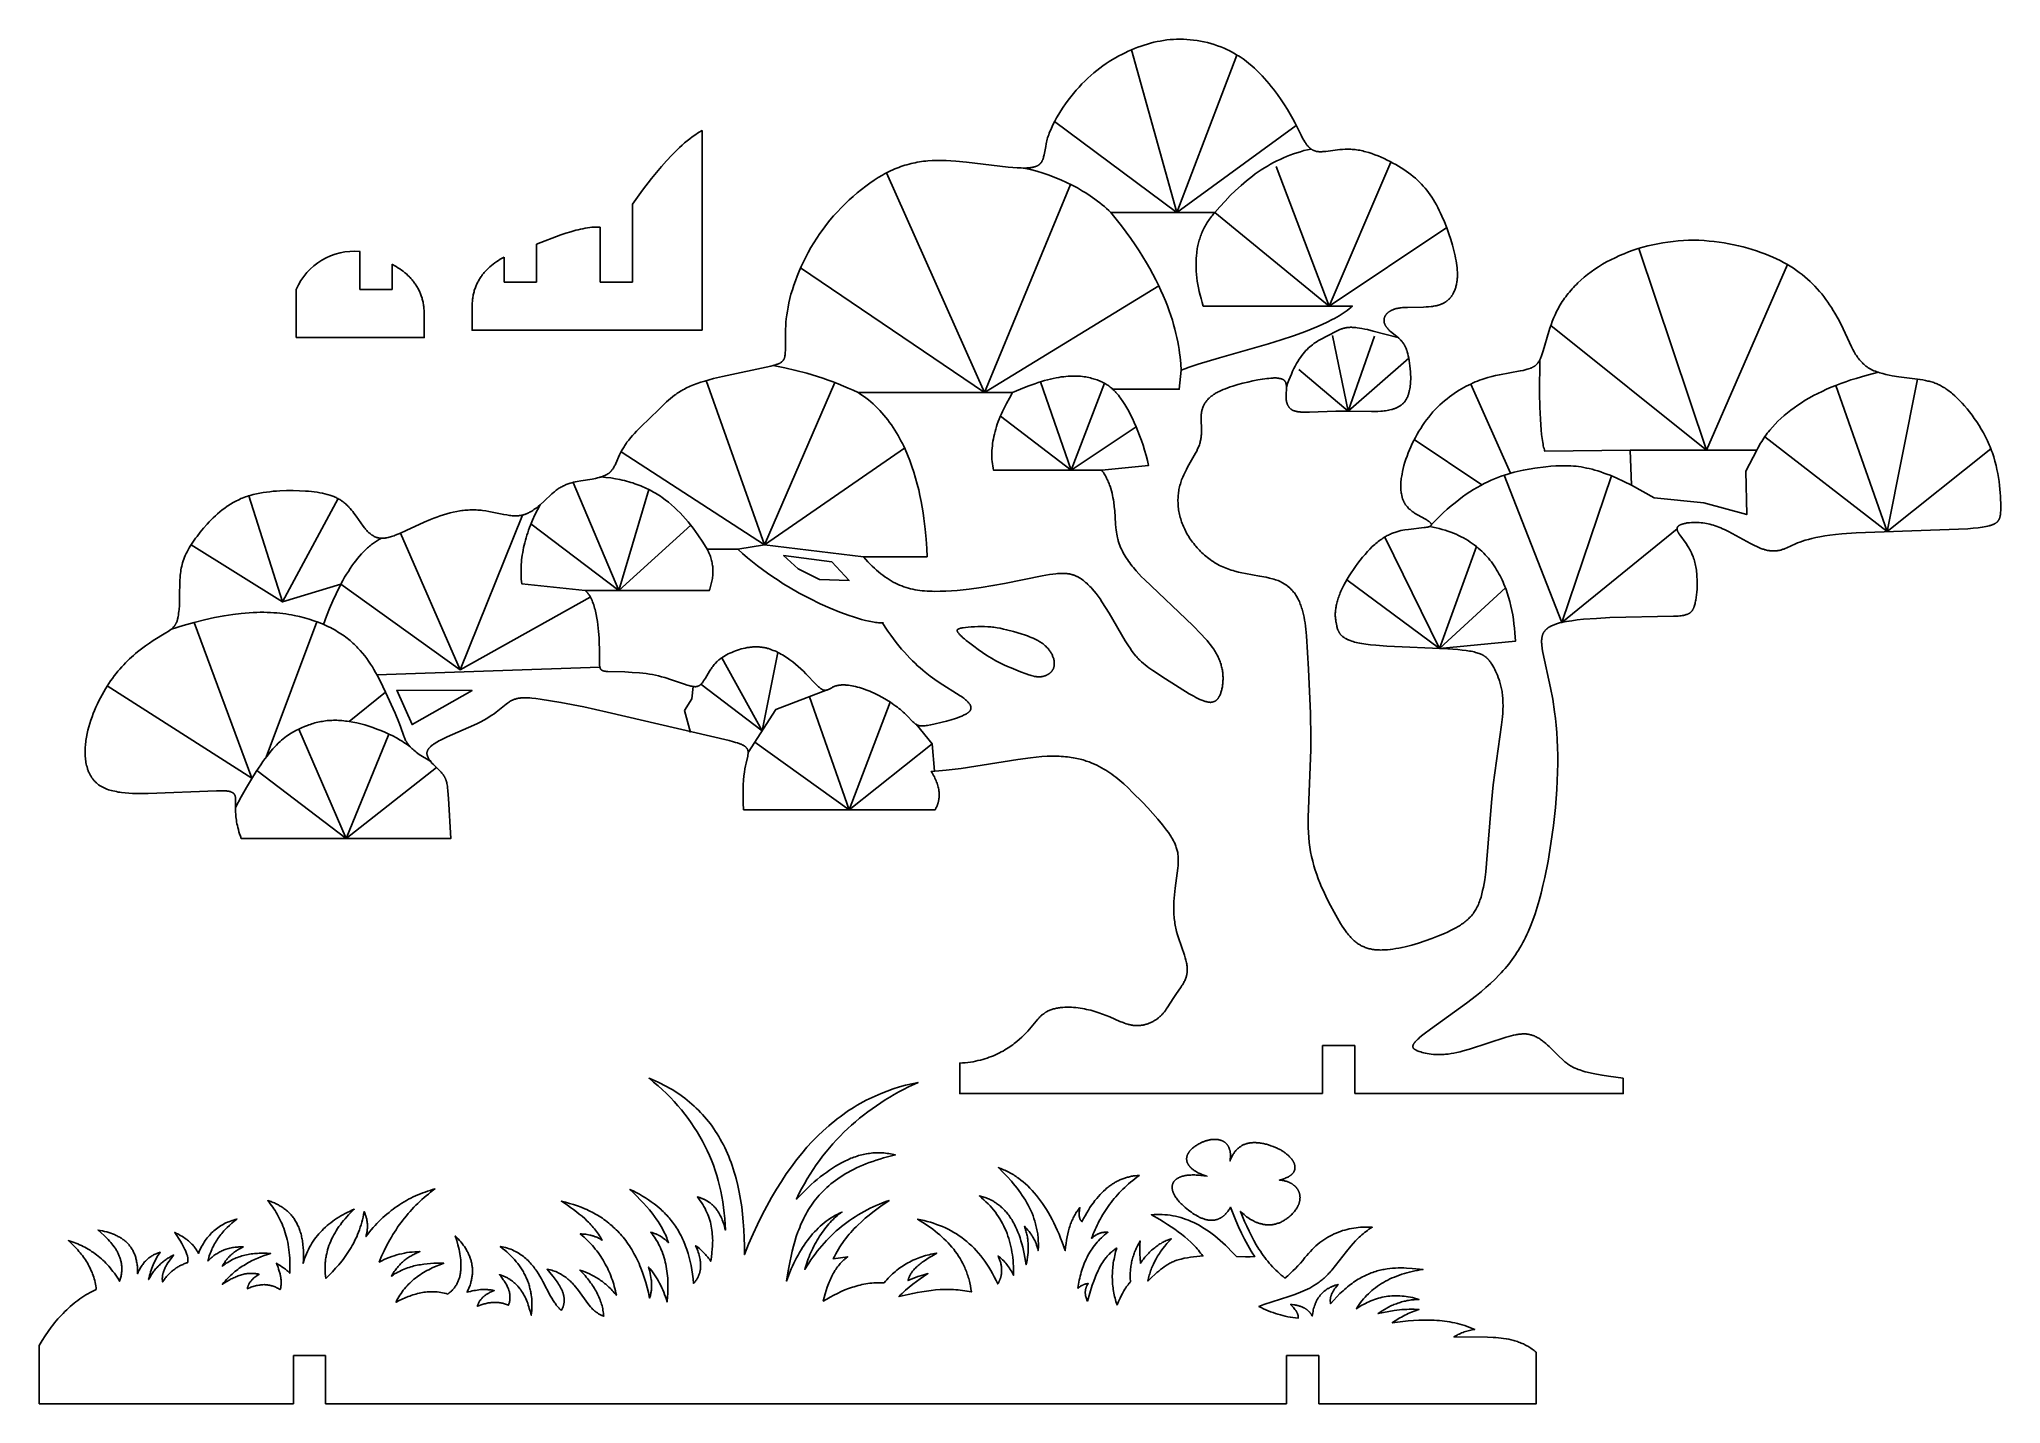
# Model space of a CAD drawing. Extents: x 7 to 176, y 5 to 122.
import ezdxf

# ---------------------------------------------------------------- set-up
doc = ezdxf.new("R2010")
doc.units = 0
doc.layers.get('0').update_dxf_attribs({"linetype": 'CONTINUOUS'})

msp = doc.modelspace()

# ---------------------------------------------------------------- linework, layer by layer
at = {"linetype": 'CONTINUOUS'}
for p, q in [((57.89, 101.32), (57.89, 108.05)), ((55.11, 101.32), (55.11, 106.06)), ((34.4, 100.69), (34.4, 103.97)), ((46.83, 101.32), (46.83, 103.49)), ((49.61, 101.32), (49.61, 104.6)), ((37.18, 100.69), (37.19, 102.86)), ((28.9, 100.69), (28.9, 96.55)), ((34.4, 100.69), (37.18, 100.69)), ((46.83, 101.32), (49.61, 101.32)), ((55.11, 101.32), (57.89, 101.32)), ((117.39, 35.51), (120.17, 35.51)), ((117.39, 35.51), (117.39, 31.37)), ((120.17, 35.51), (120.17, 31.37)), ((28.66, 8.78), (31.44, 8.78)), ((28.66, 8.78), (28.66, 4.63)), ((31.44, 8.78), (31.44, 4.63)), ((114.29, 8.78), (117.07, 8.78)), ((114.29, 8.78), (114.29, 4.63)), ((117.07, 8.78), (117.07, 4.63))]:
    msp.add_line(p, q, dxfattribs=at)
at = {"color": 7, "linetype": 'CONTINUOUS'}
for points in [[(143.31, 32.69), (142.04, 32.86), (141.49, 32.95), (141.01, 33.04), (140.58, 33.13), (140.2, 33.22), (140.02, 33.26), (139.86, 33.31), (139.71, 33.36), (139.56, 33.41), (139.43, 33.45), (139.3, 33.5), (139.18, 33.55), (139.07, 33.6), (138.96, 33.66), (138.87, 33.71), (138.77, 33.76), (138.68, 33.82), (138.6, 33.87), (138.52, 33.93), (138.44, 33.99), (138.36, 34.05), (138.29, 34.11), (138.22, 34.17), (138.08, 34.3), (137.8, 34.57), (136.93, 35.42), (136.78, 35.55), (136.64, 35.68), (136.49, 35.81), (136.41, 35.87), (136.34, 35.93), (136.26, 35.98), (136.19, 36.04), (136.11, 36.09), (136.03, 36.14), (135.96, 36.18), (135.88, 36.22), (135.8, 36.26), (135.73, 36.3), (135.69, 36.32), (135.65, 36.34), (135.61, 36.35), (135.57, 36.37), (135.53, 36.38), (135.49, 36.39), (135.45, 36.41), (135.42, 36.42), (135.38, 36.43), (135.34, 36.44), (135.3, 36.45), (135.26, 36.46), (135.22, 36.47), (135.18, 36.47), (135.14, 36.48), (135.1, 36.49), (135.01, 36.5), (134.93, 36.51), (134.85, 36.51), (134.76, 36.51), (134.68, 36.51), (134.59, 36.51), (134.5, 36.5), (134.41, 36.5), (134.32, 36.49), (134.23, 36.47), (134.14, 36.46), (134.04, 36.44), (133.85, 36.4), (133.65, 36.36), (133.44, 36.3), (133.22, 36.24), (130.07, 35.21), (129.51, 35.05), (129.24, 34.98), (128.98, 34.92), (128.72, 34.86), (128.47, 34.82), (128.22, 34.78), (127.99, 34.76), (127.87, 34.75), (127.76, 34.74), (127.65, 34.73), (127.54, 34.73), (127.44, 34.73), (127.33, 34.73), (127.23, 34.73), (127.13, 34.73), (126.94, 34.75), (126.76, 34.76), (126.59, 34.79), (126.42, 34.82), (126.26, 34.85), (126.12, 34.88), (125.98, 34.92), (125.85, 34.96), (125.73, 35), (125.62, 35.04), (125.56, 35.07), (125.51, 35.09), (125.46, 35.11), (125.44, 35.12), (125.42, 35.13), (125.4, 35.14), (125.38, 35.16), (125.36, 35.17), (125.34, 35.18), (125.32, 35.19), (125.3, 35.2), (125.3, 35.21), (125.29, 35.22), (125.28, 35.22), (125.27, 35.23), (125.27, 35.24), (125.26, 35.24), (125.25, 35.25), (125.25, 35.26), (125.24, 35.26), (125.23, 35.27), (125.23, 35.28), (125.22, 35.28), (125.22, 35.29), (125.21, 35.3), (125.21, 35.31), (125.2, 35.31), (125.2, 35.32), (125.2, 35.33), (125.19, 35.33), (125.19, 35.34), (125.19, 35.34), (125.19, 35.35), (125.19, 35.35), (125.19, 35.35), (125.18, 35.36), (125.18, 35.36), (125.18, 35.37), (125.18, 35.37), (125.18, 35.37), (125.18, 35.38), (125.18, 35.38), (125.18, 35.39), (125.18, 35.39), (125.18, 35.4), (125.17, 35.4), (125.17, 35.4), (125.17, 35.41), (125.17, 35.41), (125.17, 35.42), (125.17, 35.42), (125.17, 35.43), (125.17, 35.43), (125.17, 35.44), (125.17, 35.44), (125.17, 35.45), (125.17, 35.46), (125.18, 35.47), (125.18, 35.48), (125.18, 35.49), (125.18, 35.5), (125.18, 35.51), (125.19, 35.52), (125.19, 35.53), (125.19, 35.54), (125.2, 35.55), (125.2, 35.56), (125.21, 35.57), (125.21, 35.59), (125.22, 35.6), (125.22, 35.61), (125.23, 35.62), (125.24, 35.63), (125.24, 35.64), (125.26, 35.67), (125.27, 35.69), (125.29, 35.72), (125.31, 35.75), (125.33, 35.78), (125.36, 35.8), (125.38, 35.83), (125.41, 35.86), (125.44, 35.9), (125.5, 35.96), (125.57, 36.03), (125.65, 36.1), (125.73, 36.18), (125.93, 36.34), (126.16, 36.52), (126.71, 36.93), (129.81, 39.16), (130.66, 39.82), (131.08, 40.17), (131.48, 40.52), (131.88, 40.87), (132.26, 41.23), (132.62, 41.6), (132.79, 41.78), (132.96, 41.97), (133.12, 42.15), (133.28, 42.34), (133.44, 42.53), (133.59, 42.73), (133.74, 42.92), (133.88, 43.12), (134.02, 43.32), (134.15, 43.53), (134.28, 43.74), (134.41, 43.95), (134.54, 44.17), (134.66, 44.39), (134.78, 44.61), (134.89, 44.84), (135, 45.08), (135.11, 45.32), (135.32, 45.81), (135.52, 46.33), (135.71, 46.87), (135.89, 47.43), (136.06, 48.03), (136.23, 48.65), (136.39, 49.31), (136.54, 49.99), (136.83, 51.42), (137.08, 52.93), (137.29, 54.47), (137.46, 56.03), (137.58, 57.58), (137.65, 59.09), (137.67, 59.82), (137.67, 60.52), (137.65, 61.21), (137.62, 61.87), (137.58, 62.51), (137.53, 63.13), (137.47, 63.72), (137.4, 64.29), (137.23, 65.36), (137.05, 66.34), (136.38, 69.41), (136.33, 69.7), (136.31, 69.84), (136.29, 69.97), (136.28, 70.1), (136.28, 70.16), (136.27, 70.23), (136.27, 70.29), (136.27, 70.35), (136.27, 70.4), (136.27, 70.46), (136.28, 70.52), (136.28, 70.57), (136.29, 70.63), (136.3, 70.68), (136.31, 70.73), (136.31, 70.76), (136.32, 70.78), (136.33, 70.81), (136.33, 70.83), (136.34, 70.86), (136.35, 70.88), (136.36, 70.91), (136.36, 70.93), (136.37, 70.96), (136.38, 70.98), (136.39, 71), (136.4, 71.02), (136.41, 71.05), (136.43, 71.07), (136.44, 71.09), (136.45, 71.11), (136.46, 71.14), (136.48, 71.16), (136.49, 71.18), (136.51, 71.2), (136.52, 71.22), (136.54, 71.24), (136.55, 71.26), (136.57, 71.28), (136.59, 71.3), (136.6, 71.32), (136.62, 71.34), (136.64, 71.36), (136.66, 71.38), (136.68, 71.4), (136.7, 71.42), (136.72, 71.44), (136.74, 71.45), (136.77, 71.47), (136.79, 71.49), (136.81, 71.51), (136.84, 71.52), (136.86, 71.54), (136.91, 71.58), (136.97, 71.61), (137.02, 71.64), (137.08, 71.67), (137.14, 71.7), (137.21, 71.73), (137.28, 71.76), (137.35, 71.79), (137.42, 71.82), (137.49, 71.84), (137.57, 71.87), (137.65, 71.89), (137.83, 71.94), (138.01, 71.99), (138.21, 72.03), (138.42, 72.07), (138.64, 72.11), (138.87, 72.14), (139.35, 72.2), (139.88, 72.26), (141, 72.34), (142.17, 72.4), (147.64, 72.52), (147.93, 72.53), (148.06, 72.54), (148.19, 72.56), (148.3, 72.57), (148.41, 72.59), (148.51, 72.6), (148.56, 72.61), (148.61, 72.62), (148.65, 72.64), (148.69, 72.65), (148.74, 72.66), (148.78, 72.67), (148.81, 72.68), (148.85, 72.7), (148.89, 72.71), (148.92, 72.73), (148.95, 72.74), (148.97, 72.75), (148.98, 72.76), (149, 72.77), (149.02, 72.78), (149.03, 72.79), (149.04, 72.8), (149.06, 72.81), (149.07, 72.82), (149.09, 72.83), (149.1, 72.84), (149.11, 72.85), (149.12, 72.86), (149.14, 72.87), (149.15, 72.88), (149.16, 72.89), (149.17, 72.9), (149.18, 72.91), (149.2, 72.93), (149.21, 72.94), (149.22, 72.95), (149.23, 72.96), (149.24, 72.98), (149.25, 72.99), (149.26, 73), (149.27, 73.02), (149.28, 73.03), (149.29, 73.04), (149.29, 73.06), (149.31, 73.09), (149.33, 73.12), (149.35, 73.15), (149.36, 73.18), (149.38, 73.22), (149.39, 73.25), (149.4, 73.29), (149.42, 73.32), (149.43, 73.36), (149.46, 73.44), (149.48, 73.53), (149.5, 73.62), (149.52, 73.71), (149.55, 73.81), (149.57, 73.91), (149.6, 74.13), (149.63, 74.37), (149.66, 74.61), (149.68, 74.87), (149.69, 75.13), (149.69, 75.4), (149.69, 75.67), (149.67, 75.95), (149.65, 76.22), (149.64, 76.36), (149.62, 76.5), (149.6, 76.63), (149.58, 76.77), (149.55, 76.9), (149.52, 77.03), (149.49, 77.16), (149.46, 77.29), (149.42, 77.41), (149.38, 77.54), (149.34, 77.66), (149.29, 77.77), (149.24, 77.89), (149.19, 78), (149.14, 78.1), (149.08, 78.21), (149.02, 78.31), (148.97, 78.41), (148.85, 78.6), (148.73, 78.78), (148.19, 79.53), (148.14, 79.6), (148.1, 79.66), (148.07, 79.71), (148.05, 79.74), (148.04, 79.77), (148.02, 79.8), (148.01, 79.82), (148, 79.85), (147.99, 79.88), (147.98, 79.89), (147.98, 79.9), (147.98, 79.91), (147.97, 79.92), (147.97, 79.94), (147.96, 79.95), (147.96, 79.96), (147.96, 79.97), (147.96, 79.98), (147.96, 80), (147.95, 80.01), (147.95, 80.02), (147.95, 80.03), (147.95, 80.04), (147.95, 80.05), (147.95, 80.06), (147.95, 80.07), (147.95, 80.07), (147.95, 80.08), (147.95, 80.08), (147.95, 80.09), (147.95, 80.09), (147.95, 80.1), (147.95, 80.1), (147.96, 80.11), (147.96, 80.11), (147.96, 80.12), (147.96, 80.12), (147.96, 80.13), (147.96, 80.13), (147.96, 80.14), (147.96, 80.14), (147.97, 80.15), (147.97, 80.15), (147.97, 80.16), (147.98, 80.17), (147.98, 80.18), (147.99, 80.19), (147.99, 80.2), (148, 80.21), (148, 80.22), (148.01, 80.23), (148.01, 80.23), (148.02, 80.24), (148.03, 80.25), (148.03, 80.26), (148.04, 80.27), (148.05, 80.28), (148.06, 80.28), (148.07, 80.29), (148.07, 80.3), (148.08, 80.31), (148.09, 80.31), (148.1, 80.32), (148.11, 80.33), (148.12, 80.34), (148.13, 80.34), (148.14, 80.35), (148.15, 80.36), (148.18, 80.37), (148.2, 80.38), (148.22, 80.4), (148.25, 80.41), (148.28, 80.42), (148.3, 80.43), (148.33, 80.44), (148.36, 80.45), (148.39, 80.46), (148.42, 80.47), (148.45, 80.48), (148.52, 80.5), (148.58, 80.52), (148.65, 80.53), (148.73, 80.54), (148.8, 80.56), (148.88, 80.57), (148.95, 80.58), (149.03, 80.58), (149.2, 80.59), (149.36, 80.6), (149.53, 80.6), (149.69, 80.6), (149.86, 80.59), (150.02, 80.58), (150.18, 80.56), (150.34, 80.54), (150.49, 80.51), (150.64, 80.48), (150.79, 80.45), (150.95, 80.41), (151.1, 80.36), (151.25, 80.31), (151.4, 80.26), (151.56, 80.2), (151.72, 80.13), (151.88, 80.06), (152.04, 79.99), (152.38, 79.82), (154.27, 78.79), (154.64, 78.61), (154.83, 78.52), (155.01, 78.44), (155.18, 78.37), (155.26, 78.34), (155.35, 78.31), (155.43, 78.29), (155.51, 78.26), (155.58, 78.24), (155.66, 78.22), (155.74, 78.2), (155.81, 78.19), (155.88, 78.18), (155.96, 78.17), (156.03, 78.16), (156.1, 78.15), (156.17, 78.15), (156.23, 78.15), (156.3, 78.15), (156.37, 78.15), (156.43, 78.15), (156.5, 78.16), (156.57, 78.17), (156.63, 78.18), (156.7, 78.19), (156.76, 78.2), (156.83, 78.21), (156.89, 78.23), (156.95, 78.25), (157.02, 78.27), (157.08, 78.29), (157.15, 78.31), (157.28, 78.36), (157.41, 78.42), (158.16, 78.76), (158.34, 78.84), (158.54, 78.91), (158.76, 78.99), (159, 79.07), (159.27, 79.15), (159.57, 79.23), (159.91, 79.3), (160.27, 79.38), (160.68, 79.44), (161.13, 79.51), (161.62, 79.57), (162.16, 79.62), (163.39, 79.71), (170.61, 79.96), (173.01, 80.07), (173.48, 80.11), (173.9, 80.15), (174.08, 80.17), (174.26, 80.19), (174.42, 80.22), (174.58, 80.25), (174.72, 80.28), (174.85, 80.31), (174.91, 80.33), (174.97, 80.34), (175.03, 80.36), (175.08, 80.38), (175.13, 80.4), (175.18, 80.42), (175.23, 80.44), (175.27, 80.46), (175.31, 80.48), (175.33, 80.49), (175.35, 80.51), (175.37, 80.52), (175.39, 80.53), (175.41, 80.54), (175.43, 80.55), (175.45, 80.57), (175.46, 80.58), (175.48, 80.59), (175.5, 80.6), (175.51, 80.62), (175.53, 80.63), (175.54, 80.64), (175.56, 80.66), (175.57, 80.67), (175.58, 80.69), (175.6, 80.7), (175.61, 80.72), (175.62, 80.73), (175.63, 80.75), (175.64, 80.76), (175.65, 80.78), (175.67, 80.79), (175.68, 80.81), (175.69, 80.82), (175.7, 80.84), (175.7, 80.86), (175.71, 80.87), (175.72, 80.89), (175.73, 80.91), (175.74, 80.93), (175.75, 80.94), (175.75, 80.96), (175.76, 80.98), (175.77, 81), (175.77, 81.02), (175.78, 81.05), (175.79, 81.09), (175.8, 81.13), (175.81, 81.18), (175.82, 81.22), (175.83, 81.26), (175.83, 81.31), (175.84, 81.35), (175.84, 81.4), (175.85, 81.49), (175.86, 81.6), (175.86, 81.81), (175.86, 82.3), (175.85, 82.57), (175.83, 82.86), (175.81, 83.16), (175.79, 83.48), (175.75, 83.8), (175.71, 84.14), (175.66, 84.48), (175.6, 84.83), (175.53, 85.18), (175.45, 85.53), (175.36, 85.89), (175.25, 86.25), (175.14, 86.61), (175.07, 86.78), (175.01, 86.96), (174.94, 87.14), (174.86, 87.31), (174.71, 87.65), (174.54, 87.99), (174.37, 88.33), (174.18, 88.65), (173.99, 88.97), (173.79, 89.28), (173.58, 89.57), (173.38, 89.86), (173.16, 90.14), (172.95, 90.4), (172.74, 90.65), (172.52, 90.89), (172.31, 91.12), (172.1, 91.32), (171.9, 91.52), (171.7, 91.69), (171.6, 91.78), (171.51, 91.86), (171.41, 91.93), (171.31, 92), (171.22, 92.07), (171.13, 92.14), (171.03, 92.2), (170.94, 92.25), (170.84, 92.31), (170.75, 92.36), (170.66, 92.41), (170.56, 92.46), (170.47, 92.5), (170.37, 92.55), (170.28, 92.58), (170.18, 92.62), (170.08, 92.66), (169.99, 92.69), (169.89, 92.72), (169.78, 92.75), (169.68, 92.78), (169.58, 92.8), (169.36, 92.85), (169.14, 92.9), (168.91, 92.93), (168.67, 92.97), (167.07, 93.17), (166.5, 93.26), (166.23, 93.31), (165.95, 93.37), (165.68, 93.44), (165.55, 93.47), (165.42, 93.51), (165.3, 93.55), (165.17, 93.6), (165.05, 93.64), (164.93, 93.69), (164.81, 93.74), (164.7, 93.8), (164.65, 93.83), (164.59, 93.86), (164.54, 93.89), (164.49, 93.92), (164.43, 93.95), (164.38, 93.98), (164.33, 94.02), (164.29, 94.05), (164.24, 94.09), (164.19, 94.12), (164.15, 94.16), (164.1, 94.2), (164.06, 94.24), (164.01, 94.28), (163.97, 94.32), (163.93, 94.36), (163.85, 94.44), (163.77, 94.53), (163.69, 94.62), (163.62, 94.71), (163.55, 94.8), (163.48, 94.9), (163.41, 95), (163.35, 95.1), (163.28, 95.2), (163.22, 95.31), (163.1, 95.52), (162.99, 95.74), (162.09, 97.66), (161.83, 98.15), (161.55, 98.64), (161.41, 98.89), (161.26, 99.13), (161.1, 99.37), (160.94, 99.61), (160.77, 99.84), (160.6, 100.08), (160.42, 100.31), (160.23, 100.53), (160.04, 100.75), (159.84, 100.97), (159.64, 101.18), (159.42, 101.39), (159.2, 101.59), (158.97, 101.78), (158.74, 101.98), (158.49, 102.16), (158.24, 102.34), (157.98, 102.52), (157.71, 102.69), (157.43, 102.86), (157.14, 103.02), (156.84, 103.18), (156.53, 103.33), (156.21, 103.48), (155.87, 103.62), (155.53, 103.76), (155.18, 103.89), (154.81, 104.02), (154.44, 104.14), (154.05, 104.25), (153.66, 104.36), (153.26, 104.46), (152.85, 104.55), (152.43, 104.64), (152.01, 104.71), (151.58, 104.78), (151.15, 104.83), (150.71, 104.87), (150.28, 104.91), (149.83, 104.93), (149.39, 104.93), (148.95, 104.93), (148.5, 104.91), (148.06, 104.88), (147.62, 104.84), (147.17, 104.78), (146.73, 104.72), (146.3, 104.64), (145.87, 104.55), (145.44, 104.44), (145.01, 104.33), (144.6, 104.21), (144.18, 104.07), (143.78, 103.93), (143.38, 103.77), (142.99, 103.61), (142.61, 103.43), (142.24, 103.25), (141.88, 103.06), (141.53, 102.86), (141.19, 102.65), (140.87, 102.44), (140.55, 102.21), (140.24, 101.98), (139.95, 101.75), (139.67, 101.5), (139.4, 101.25), (139.27, 101.13), (139.14, 101), (139.02, 100.87), (138.9, 100.74), (138.78, 100.61), (138.67, 100.47), (138.56, 100.34), (138.45, 100.2), (138.35, 100.07), (138.25, 99.93), (138.15, 99.79), (138.06, 99.65), (137.97, 99.51), (137.88, 99.37), (137.8, 99.22), (137.72, 99.08), (137.64, 98.93), (137.57, 98.79), (137.43, 98.5), (137.31, 98.21), (137.19, 97.92), (137.09, 97.64), (136.99, 97.36), (136.9, 97.08), (136.42, 95.41), (136.36, 95.22), (136.3, 95.05), (136.27, 94.97), (136.24, 94.89), (136.21, 94.82), (136.18, 94.75), (136.15, 94.69), (136.12, 94.63), (136.09, 94.57), (136.05, 94.51), (136.02, 94.46), (135.99, 94.41), (135.97, 94.39), (135.95, 94.36), (135.94, 94.34), (135.92, 94.32), (135.9, 94.3), (135.88, 94.28), (135.87, 94.26), (135.85, 94.24), (135.83, 94.22), (135.81, 94.2), (135.79, 94.18), (135.77, 94.17), (135.75, 94.15), (135.74, 94.14), (135.72, 94.12), (135.7, 94.1), (135.68, 94.09), (135.66, 94.08), (135.64, 94.06), (135.62, 94.05), (135.6, 94.04), (135.57, 94.02), (135.55, 94.01), (135.53, 94), (135.49, 93.98), (135.44, 93.95), (135.4, 93.93), (135.35, 93.91), (135.3, 93.9), (135.25, 93.88), (135.15, 93.84), (135.04, 93.81), (134.93, 93.78), (134.69, 93.72), (134.43, 93.67), (132.64, 93.34), (132.31, 93.27), (131.98, 93.19), (131.64, 93.1), (131.47, 93.05), (131.29, 92.99), (131.11, 92.93), (130.93, 92.86), (130.74, 92.79), (130.56, 92.72), (130.37, 92.63), (130.17, 92.54), (129.97, 92.45), (129.77, 92.35), (129.57, 92.24), (129.37, 92.12), (129.16, 92), (128.95, 91.87), (128.74, 91.73), (128.53, 91.59), (128.33, 91.43), (128.12, 91.27), (127.91, 91.1), (127.71, 90.93), (127.5, 90.74), (127.3, 90.55), (127.11, 90.35), (126.91, 90.14), (126.73, 89.92), (126.54, 89.69), (126.36, 89.46), (126.19, 89.22), (126.02, 88.97), (125.85, 88.72), (125.69, 88.47), (125.54, 88.21), (125.4, 87.94), (125.26, 87.68), (125.12, 87.41), (125, 87.14), (124.88, 86.87), (124.77, 86.6), (124.67, 86.33), (124.57, 86.06), (124.49, 85.79), (124.41, 85.53), (124.34, 85.27), (124.28, 85.01), (124.24, 84.76), (124.21, 84.64), (124.2, 84.51), (124.18, 84.39), (124.17, 84.27), (124.15, 84.15), (124.15, 84.03), (124.14, 83.92), (124.14, 83.81), (124.14, 83.69), (124.14, 83.58), (124.14, 83.48), (124.15, 83.37), (124.16, 83.26), (124.17, 83.16), (124.19, 83.06), (124.21, 82.97), (124.23, 82.87), (124.24, 82.83), (124.25, 82.78), (124.26, 82.73), (124.28, 82.69), (124.29, 82.65), (124.31, 82.6), (124.32, 82.56), (124.34, 82.52), (124.36, 82.48), (124.38, 82.44), (124.39, 82.4), (124.41, 82.36), (124.44, 82.32), (124.46, 82.28), (124.48, 82.24), (124.5, 82.21), (124.52, 82.17), (124.55, 82.14), (124.57, 82.1), (124.6, 82.07), (124.62, 82.04), (124.65, 82), (124.67, 81.97), (124.7, 81.94), (124.76, 81.88), (124.81, 81.82), (124.87, 81.76), (124.93, 81.71), (124.99, 81.66), (125.06, 81.61), (125.12, 81.56), (125.18, 81.51), (125.25, 81.47), (125.31, 81.42), (125.38, 81.38), (125.51, 81.3), (125.64, 81.23), (126.22, 80.91), (126.32, 80.86), (126.41, 80.8), (126.45, 80.78), (126.48, 80.75), (126.52, 80.73), (126.55, 80.7), (126.58, 80.68), (126.61, 80.66), (126.64, 80.63), (126.65, 80.62), (126.66, 80.61), (126.67, 80.6), (126.68, 80.59), (126.69, 80.58), (126.7, 80.56), (126.71, 80.55), (126.72, 80.54), (126.73, 80.53), (126.73, 80.52), (126.74, 80.52), (126.74, 80.51), (126.74, 80.51), (126.75, 80.5), (126.75, 80.5), (126.75, 80.49), (126.75, 80.49), (126.76, 80.48), (126.76, 80.48), (126.76, 80.47), (126.76, 80.47), (126.76, 80.46), (126.77, 80.46), (126.77, 80.45), (126.77, 80.45), (126.77, 80.44), (126.77, 80.44), (126.77, 80.44), (126.77, 80.43), (126.77, 80.43), (126.77, 80.42), (126.77, 80.42), (126.77, 80.42), (126.77, 80.41), (126.77, 80.41), (126.77, 80.41), (126.77, 80.41), (126.77, 80.4), (126.77, 80.4), (126.77, 80.4), (126.77, 80.4), (126.77, 80.4), (126.77, 80.39), (126.77, 80.39), (126.77, 80.39), (126.77, 80.39), (126.77, 80.39), (126.77, 80.38), (126.77, 80.38), (126.77, 80.38), (126.77, 80.38), (126.76, 80.38), (126.76, 80.37), (126.76, 80.37), (126.76, 80.37), (126.76, 80.37), (126.76, 80.37), (126.76, 80.36), (126.76, 80.36), (126.75, 80.36), (126.75, 80.35), (126.75, 80.35), (126.75, 80.34), (126.74, 80.34), (126.74, 80.34), (126.74, 80.33), (126.73, 80.33), (126.73, 80.33), (126.73, 80.32), (126.72, 80.32), (126.72, 80.31), (126.72, 80.31), (126.71, 80.31), (126.71, 80.3), (126.7, 80.3), (126.7, 80.3), (126.69, 80.29), (126.69, 80.29), (126.68, 80.29), (126.68, 80.28), (126.67, 80.28), (126.66, 80.28), (126.65, 80.27), (126.64, 80.26), (126.62, 80.26), (126.61, 80.25), (126.59, 80.25), (126.58, 80.24), (126.56, 80.24), (126.54, 80.23), (126.51, 80.22), (126.47, 80.21), (126.43, 80.2), (126.35, 80.19), (126.25, 80.17), (126.15, 80.16), (124.79, 80.01), (124.47, 79.96), (124.3, 79.93), (124.14, 79.9), (123.97, 79.85), (123.88, 79.83), (123.79, 79.8), (123.7, 79.78), (123.61, 79.75), (123.52, 79.72), (123.43, 79.68), (123.34, 79.65), (123.25, 79.61), (123.16, 79.56), (123.07, 79.52), (122.97, 79.47), (122.88, 79.42), (122.78, 79.37), (122.68, 79.31), (122.59, 79.25), (122.49, 79.18), (122.39, 79.11), (122.29, 79.04), (122.19, 78.96), (122.09, 78.88), (121.99, 78.8), (121.89, 78.71), (121.78, 78.62), (121.68, 78.52), (121.47, 78.31), (121.26, 78.09), (121.05, 77.85), (120.84, 77.61), (120.64, 77.35), (120.43, 77.09), (120.24, 76.82), (120.05, 76.55), (119.86, 76.27), (119.69, 76), (119.52, 75.72), (119.36, 75.45), (119.22, 75.19), (119.09, 74.92), (118.97, 74.67), (118.92, 74.55), (118.87, 74.43), (118.82, 74.31), (118.78, 74.19), (118.74, 74.08), (118.7, 73.97), (118.67, 73.86), (118.64, 73.75), (118.62, 73.65), (118.59, 73.54), (118.57, 73.44), (118.55, 73.34), (118.54, 73.24), (118.52, 73.15), (118.51, 73.05), (118.5, 72.96), (118.5, 72.87), (118.49, 72.78), (118.49, 72.7), (118.49, 72.61), (118.49, 72.53), (118.5, 72.45), (118.5, 72.36), (118.51, 72.29), (118.52, 72.21), (118.53, 72.13), (118.54, 72.05), (118.55, 71.98), (118.58, 71.84), (118.61, 71.7), (118.63, 71.63), (118.65, 71.56), (118.66, 71.49), (118.69, 71.43), (118.71, 71.36), (118.72, 71.33), (118.73, 71.3), (118.75, 71.27), (118.76, 71.24), (118.78, 71.21), (118.79, 71.18), (118.81, 71.15), (118.82, 71.12), (118.84, 71.09), (118.86, 71.06), (118.88, 71.03), (118.9, 71), (118.92, 70.97), (118.95, 70.95), (118.97, 70.92), (118.99, 70.89), (119.02, 70.86), (119.05, 70.84), (119.08, 70.81), (119.11, 70.79), (119.14, 70.76), (119.17, 70.73), (119.2, 70.71), (119.24, 70.68), (119.28, 70.66), (119.31, 70.64), (119.35, 70.61), (119.39, 70.59), (119.44, 70.57), (119.48, 70.54), (119.53, 70.52), (119.57, 70.5), (119.62, 70.48), (119.68, 70.46), (119.78, 70.42), (119.9, 70.38), (120.02, 70.34), (120.15, 70.3), (120.29, 70.27), (120.44, 70.23), (120.6, 70.2), (120.77, 70.17), (121.13, 70.12), (121.53, 70.07), (121.97, 70.02), (122.94, 69.95), (128.2, 69.71), (129.06, 69.65), (129.43, 69.61), (129.77, 69.57), (130.07, 69.52), (130.21, 69.5), (130.34, 69.47), (130.46, 69.44), (130.58, 69.41), (130.69, 69.38), (130.79, 69.35), (130.89, 69.32), (130.98, 69.28), (131.02, 69.26), (131.06, 69.24), (131.1, 69.23), (131.14, 69.21), (131.18, 69.19), (131.22, 69.17), (131.26, 69.15), (131.29, 69.13), (131.32, 69.11), (131.36, 69.08), (131.39, 69.06), (131.42, 69.04), (131.45, 69.02), (131.48, 68.99), (131.51, 68.97), (131.53, 68.95), (131.56, 68.92), (131.59, 68.9), (131.61, 68.87), (131.64, 68.85), (131.66, 68.82), (131.69, 68.79), (131.71, 68.77), (131.73, 68.74), (131.78, 68.68), (131.82, 68.63), (131.86, 68.57), (131.9, 68.5), (131.98, 68.38), (132.07, 68.24), (132.15, 68.09), (132.23, 67.94), (132.31, 67.78), (132.39, 67.61), (132.47, 67.43), (132.54, 67.24), (132.61, 67.04), (132.65, 66.94), (132.68, 66.83), (132.71, 66.73), (132.74, 66.61), (132.77, 66.5), (132.79, 66.39), (132.82, 66.27), (132.84, 66.15), (132.86, 66.02), (132.88, 65.9), (132.89, 65.77), (132.91, 65.64), (132.92, 65.5), (132.93, 65.37), (132.94, 65.23), (132.94, 65.08), (132.95, 64.79), (132.94, 64.48), (132.92, 64.17), (132.9, 63.85), (132.83, 63.17), (132.11, 57.98), (131.96, 56.47), (131.53, 51.2), (131.46, 50.49), (131.37, 49.81), (131.32, 49.49), (131.26, 49.17), (131.19, 48.87), (131.12, 48.58), (131.09, 48.44), (131.05, 48.3), (131.01, 48.17), (130.96, 48.04), (130.92, 47.92), (130.87, 47.8), (130.82, 47.68), (130.77, 47.57), (130.72, 47.46), (130.66, 47.36), (130.61, 47.25), (130.55, 47.15), (130.49, 47.06), (130.42, 46.97), (130.36, 46.88), (130.29, 46.79), (130.22, 46.7), (130.14, 46.62), (130.07, 46.54), (129.99, 46.46), (129.91, 46.39), (129.83, 46.31), (129.75, 46.24), (129.66, 46.17), (129.57, 46.1), (129.48, 46.03), (129.38, 45.97), (129.29, 45.9), (129.19, 45.84), (129.08, 45.78), (128.87, 45.65), (128.65, 45.54), (128.41, 45.42), (128.17, 45.3), (127.91, 45.18), (127.38, 44.96), (126.82, 44.74), (126.24, 44.53), (125.66, 44.35), (125.08, 44.18), (124.52, 44.03), (124.24, 43.97), (123.97, 43.91), (123.71, 43.87), (123.46, 43.83), (123.22, 43.79), (122.98, 43.77), (122.75, 43.75), (122.63, 43.75), (122.52, 43.75), (122.42, 43.74), (122.31, 43.75), (122.2, 43.75), (122.1, 43.76), (122, 43.76), (121.9, 43.77), (121.8, 43.79), (121.7, 43.8), (121.6, 43.82), (121.51, 43.84), (121.42, 43.86), (121.32, 43.89), (121.23, 43.91), (121.15, 43.94), (121.06, 43.97), (120.97, 44.01), (120.89, 44.04), (120.81, 44.08), (120.73, 44.12), (120.65, 44.17), (120.57, 44.21), (120.49, 44.26), (120.41, 44.32), (120.34, 44.37), (120.26, 44.43), (120.19, 44.49), (120.12, 44.55), (120.05, 44.61), (119.98, 44.68), (119.91, 44.75), (119.84, 44.83), (119.77, 44.9), (119.7, 44.98), (119.63, 45.06), (119.56, 45.15), (119.49, 45.23), (119.36, 45.41), (119.22, 45.61), (119.09, 45.81), (118.95, 46.03), (118.67, 46.5), (118.38, 47.01), (118.08, 47.58), (117.77, 48.19), (117.46, 48.84), (117.31, 49.18), (117.16, 49.53), (117.02, 49.89), (116.89, 50.25), (116.76, 50.63), (116.65, 51.01), (116.54, 51.4), (116.45, 51.8), (116.36, 52.2), (116.33, 52.41), (116.3, 52.61), (116.27, 52.82), (116.24, 53.03), (116.2, 53.45), (116.18, 53.88), (116.16, 54.31), (116.16, 54.75), (116.16, 55.19), (116.39, 61.01), (116.39, 62.06), (116.34, 64.15), (116.17, 67.96), (116, 70.82), (115.95, 71.4), (115.91, 71.67), (115.88, 71.94), (115.84, 72.19), (115.79, 72.44), (115.74, 72.68), (115.68, 72.91), (115.62, 73.14), (115.58, 73.25), (115.55, 73.36), (115.51, 73.47), (115.47, 73.57), (115.43, 73.68), (115.39, 73.78), (115.34, 73.88), (115.29, 73.98), (115.24, 74.07), (115.19, 74.17), (115.14, 74.26), (115.08, 74.35), (115.02, 74.44), (114.96, 74.53), (114.89, 74.61), (114.82, 74.69), (114.75, 74.77), (114.68, 74.85), (114.64, 74.89), (114.6, 74.92), (114.57, 74.96), (114.53, 75), (114.48, 75.03), (114.44, 75.07), (114.4, 75.1), (114.36, 75.14), (114.31, 75.17), (114.27, 75.2), (114.22, 75.23), (114.18, 75.26), (114.13, 75.29), (114.08, 75.32), (114.03, 75.35), (113.98, 75.38), (113.88, 75.44), (113.78, 75.49), (113.67, 75.54), (113.55, 75.59), (113.44, 75.63), (113.32, 75.67), (113.19, 75.71), (113.07, 75.75), (112.94, 75.78), (112.81, 75.81), (112.53, 75.88), (111.96, 75.99), (110.75, 76.2), (110.44, 76.26), (110.13, 76.33), (109.82, 76.41), (109.67, 76.46), (109.52, 76.5), (109.37, 76.55), (109.22, 76.6), (109.07, 76.66), (108.93, 76.72), (108.78, 76.78), (108.64, 76.84), (108.5, 76.91), (108.36, 76.99), (108.23, 77.06), (108.09, 77.14), (107.96, 77.23), (107.83, 77.31), (107.71, 77.4), (107.58, 77.49), (107.46, 77.59), (107.34, 77.69), (107.22, 77.79), (107.1, 77.89), (106.99, 77.99), (106.88, 78.1), (106.77, 78.21), (106.67, 78.32), (106.57, 78.43), (106.47, 78.55), (106.37, 78.66), (106.28, 78.78), (106.19, 78.9), (106.1, 79.02), (106.01, 79.14), (105.93, 79.26), (105.85, 79.39), (105.78, 79.51), (105.7, 79.64), (105.63, 79.76), (105.57, 79.89), (105.51, 80.02), (105.45, 80.14), (105.39, 80.27), (105.34, 80.4), (105.29, 80.53), (105.24, 80.66), (105.2, 80.78), (105.16, 80.91), (105.12, 81.04), (105.09, 81.17), (105.06, 81.3), (105.03, 81.43), (105, 81.56), (104.98, 81.69), (104.97, 81.81), (104.95, 81.94), (104.94, 82.07), (104.93, 82.2), (104.93, 82.33), (104.92, 82.45), (104.92, 82.58), (104.93, 82.7), (104.93, 82.83), (104.94, 82.95), (104.96, 83.08), (104.97, 83.2), (104.99, 83.32), (105.01, 83.45), (105.04, 83.57), (105.06, 83.69), (105.09, 83.81), (105.13, 83.92), (105.16, 84.04), (105.2, 84.16), (105.24, 84.27), (105.29, 84.39), (105.33, 84.5), (105.43, 84.72), (105.54, 84.94), (105.65, 85.16), (105.76, 85.37), (106.44, 86.57), (106.54, 86.76), (106.62, 86.95), (106.67, 87.04), (106.7, 87.13), (106.74, 87.22), (106.77, 87.31), (106.8, 87.4), (106.83, 87.49), (106.85, 87.58), (106.87, 87.67), (106.89, 87.75), (106.9, 87.84), (106.91, 87.93), (106.93, 88.01), (106.93, 88.1), (106.94, 88.18), (106.95, 88.26), (106.95, 88.35), (106.95, 88.51), (106.95, 88.67), (106.92, 89.44), (106.92, 89.58), (106.92, 89.72), (106.92, 89.79), (106.93, 89.86), (106.93, 89.93), (106.94, 90), (106.95, 90.07), (106.96, 90.14), (106.98, 90.2), (106.99, 90.27), (107.01, 90.33), (107.03, 90.4), (107.05, 90.46), (107.07, 90.52), (107.09, 90.59), (107.12, 90.65), (107.15, 90.71), (107.18, 90.77), (107.21, 90.83), (107.25, 90.89), (107.29, 90.94), (107.33, 91), (107.37, 91.06), (107.41, 91.11), (107.46, 91.17), (107.51, 91.22), (107.56, 91.28), (107.62, 91.33), (107.67, 91.38), (107.73, 91.43), (107.79, 91.48), (107.86, 91.53), (107.92, 91.58), (107.99, 91.63), (108.07, 91.67), (108.14, 91.72), (108.22, 91.77), (108.3, 91.81), (108.38, 91.86), (108.47, 91.9), (108.65, 91.98), (108.83, 92.07), (109.03, 92.14), (109.23, 92.22), (109.43, 92.29), (109.64, 92.36), (110.08, 92.49), (110.52, 92.61), (110.96, 92.71), (111.39, 92.81), (111.81, 92.89), (112.21, 92.96), (112.4, 92.99), (112.59, 93.01), (112.77, 93.03), (112.94, 93.05), (113.1, 93.05), (113.18, 93.06), (113.25, 93.06), (113.33, 93.06), (113.4, 93.06), (113.47, 93.05), (113.53, 93.05), (113.59, 93.04), (113.65, 93.03), (113.68, 93.03), (113.71, 93.02), (113.74, 93.02), (113.77, 93.01), (113.79, 93), (113.82, 93), (113.84, 92.99), (113.87, 92.98), (113.89, 92.97), (113.91, 92.97), (113.93, 92.96), (113.95, 92.95), (113.96, 92.94), (113.97, 92.94), (113.98, 92.93), (113.99, 92.93), (114, 92.92), (114.01, 92.91), (114.02, 92.91), (114.03, 92.9), (114.04, 92.9), (114.04, 92.89), (114.05, 92.88), (114.06, 92.88), (114.07, 92.87), (114.08, 92.86), (114.08, 92.86), (114.09, 92.85), (114.1, 92.84), (114.1, 92.84), (114.11, 92.83), (114.12, 92.82), (114.12, 92.82), (114.13, 92.81), (114.14, 92.8), (114.14, 92.79), (114.15, 92.79), (114.15, 92.78), (114.16, 92.77), (114.16, 92.76), (114.17, 92.75), (114.17, 92.75), (114.18, 92.74), (114.18, 92.73), (114.19, 92.72), (114.19, 92.71), (114.2, 92.7), (114.21, 92.68), (114.22, 92.66), (114.22, 92.64), (114.23, 92.62), (114.23, 92.6), (114.24, 92.59), (114.24, 92.57), (114.25, 92.55), (114.25, 92.53), (114.26, 92.51), (114.26, 92.48), (114.26, 92.46), (114.27, 92.42), (114.27, 92.38), (114.27, 92.33), (114.27, 92.29), (114.27, 92.24), (114.27, 92.15), (114.24, 91.65), (114.24, 91.55), (114.24, 91.45), (114.24, 91.35), (114.25, 91.3), (114.25, 91.25), (114.26, 91.2), (114.26, 91.15), (114.27, 91.1), (114.28, 91.06), (114.29, 91.01), (114.3, 90.96), (114.31, 90.92), (114.33, 90.87), (114.34, 90.83), (114.35, 90.81), (114.36, 90.79), (114.37, 90.77), (114.38, 90.75), (114.39, 90.73), (114.39, 90.71), (114.41, 90.69), (114.42, 90.67), (114.43, 90.65), (114.44, 90.63), (114.45, 90.61), (114.46, 90.59), (114.47, 90.57), (114.49, 90.55), (114.5, 90.54), (114.51, 90.52), (114.53, 90.5), (114.54, 90.48), (114.56, 90.47), (114.57, 90.45), (114.59, 90.44), (114.61, 90.42), (114.62, 90.41), (114.64, 90.39), (114.66, 90.38), (114.68, 90.36), (114.69, 90.35), (114.71, 90.34), (114.73, 90.33), (114.75, 90.31), (114.77, 90.3), (114.8, 90.29), (114.82, 90.28), (114.84, 90.27), (114.86, 90.26), (114.89, 90.25), (114.91, 90.24), (114.93, 90.23), (114.96, 90.22), (114.98, 90.22), (115.04, 90.2), (115.09, 90.19), (115.14, 90.17), (115.2, 90.16), (115.26, 90.15), (115.32, 90.14), (115.38, 90.14), (115.45, 90.13), (115.51, 90.12), (115.65, 90.11), (115.79, 90.11), (115.94, 90.11), (116.25, 90.11), (118.54, 90.19), (119.47, 90.2), (121.6, 90.17), (121.87, 90.18), (122.15, 90.18), (122.42, 90.2), (122.56, 90.21), (122.69, 90.23), (122.82, 90.24), (122.95, 90.26), (123.08, 90.28), (123.2, 90.31), (123.32, 90.34), (123.38, 90.35), (123.44, 90.37), (123.5, 90.39), (123.55, 90.41), (123.61, 90.43), (123.66, 90.45), (123.72, 90.47), (123.77, 90.49), (123.82, 90.52), (123.87, 90.54), (123.92, 90.57), (123.97, 90.6), (124.02, 90.63), (124.07, 90.66), (124.12, 90.69), (124.16, 90.72), (124.2, 90.75), (124.25, 90.79), (124.29, 90.82), (124.33, 90.86), (124.35, 90.88), (124.36, 90.9), (124.38, 90.92), (124.4, 90.94), (124.42, 90.96), (124.44, 90.98), (124.47, 91.03), (124.51, 91.07), (124.54, 91.12), (124.57, 91.17), (124.6, 91.21), (124.62, 91.26), (124.65, 91.31), (124.68, 91.37), (124.7, 91.42), (124.73, 91.47), (124.75, 91.53), (124.77, 91.59), (124.79, 91.64), (124.81, 91.7), (124.82, 91.76), (124.84, 91.82), (124.86, 91.88), (124.87, 91.94), (124.89, 92), (124.91, 92.13), (124.93, 92.26), (124.95, 92.39), (124.96, 92.52), (124.97, 92.65), (124.98, 92.78), (124.99, 92.92), (124.99, 93.05), (124.99, 93.18), (124.98, 93.32), (124.97, 93.58), (124.95, 93.84), (124.92, 94.1), (124.89, 94.34), (124.86, 94.56), (124.82, 94.78), (124.78, 94.97), (124.73, 95.15), (124.69, 95.31), (124.67, 95.39), (124.64, 95.46), (124.62, 95.53), (124.59, 95.6), (124.57, 95.66), (124.54, 95.72), (124.52, 95.78), (124.49, 95.83), (124.46, 95.88), (124.44, 95.93), (124.41, 95.98), (124.38, 96.03), (124.35, 96.07), (124.32, 96.11), (124.29, 96.15), (124.25, 96.19), (124.22, 96.23), (124.19, 96.27), (124.15, 96.3), (124.12, 96.34), (124.08, 96.37), (124.04, 96.41), (123.96, 96.48), (123.35, 96.99), (123.26, 97.06), (123.17, 97.14), (123.13, 97.18), (123.09, 97.22), (123.05, 97.27), (123.02, 97.31), (122.98, 97.35), (122.95, 97.39), (122.91, 97.43), (122.88, 97.48), (122.87, 97.5), (122.85, 97.52), (122.84, 97.54), (122.82, 97.56), (122.81, 97.59), (122.8, 97.61), (122.79, 97.63), (122.78, 97.65), (122.76, 97.68), (122.75, 97.7), (122.75, 97.72), (122.74, 97.74), (122.73, 97.77), (122.72, 97.79), (122.71, 97.81), (122.71, 97.84), (122.7, 97.86), (122.7, 97.88), (122.69, 97.91), (122.69, 97.93), (122.69, 97.95), (122.69, 97.98), (122.69, 98), (122.69, 98.02), (122.69, 98.05), (122.69, 98.07), (122.69, 98.1), (122.69, 98.12), (122.7, 98.14), (122.7, 98.17), (122.71, 98.19), (122.71, 98.21), (122.72, 98.24), (122.72, 98.26), (122.73, 98.28), (122.74, 98.31), (122.75, 98.33), (122.76, 98.35), (122.77, 98.38), (122.78, 98.4), (122.8, 98.42), (122.81, 98.44), (122.82, 98.47), (122.84, 98.49), (122.85, 98.51), (122.87, 98.53), (122.89, 98.55), (122.9, 98.57), (122.92, 98.6), (122.94, 98.62), (122.96, 98.64), (122.98, 98.66), (123.01, 98.68), (123.03, 98.7), (123.05, 98.72), (123.08, 98.74), (123.1, 98.75), (123.13, 98.77), (123.15, 98.79), (123.18, 98.81), (123.21, 98.83), (123.24, 98.84), (123.27, 98.86), (123.3, 98.88), (123.33, 98.89), (123.36, 98.91), (123.4, 98.92), (123.43, 98.94), (123.46, 98.95), (123.5, 98.97), (123.54, 98.98), (123.57, 98.99), (123.61, 99), (123.65, 99.02), (123.73, 99.04), (123.81, 99.06), (123.9, 99.08), (123.99, 99.09), (124.08, 99.11), (124.18, 99.12), (124.28, 99.13), (124.49, 99.14), (124.7, 99.15), (126.08, 99.18), (126.31, 99.19), (126.53, 99.2), (126.75, 99.22), (126.86, 99.23), (126.96, 99.25), (127.07, 99.27), (127.17, 99.29), (127.26, 99.31), (127.31, 99.32), (127.36, 99.33), (127.4, 99.35), (127.45, 99.36), (127.49, 99.38), (127.54, 99.39), (127.58, 99.41), (127.62, 99.42), (127.67, 99.44), (127.71, 99.46), (127.75, 99.48), (127.79, 99.5), (127.82, 99.52), (127.86, 99.54), (127.9, 99.56), (127.94, 99.58), (127.97, 99.6), (128.01, 99.63), (128.04, 99.65), (128.07, 99.67), (128.11, 99.7), (128.14, 99.72), (128.17, 99.75), (128.2, 99.78), (128.23, 99.8), (128.26, 99.83), (128.29, 99.86), (128.32, 99.89), (128.35, 99.92), (128.37, 99.95), (128.4, 99.98), (128.43, 100.01), (128.45, 100.04), (128.48, 100.07), (128.5, 100.1), (128.52, 100.13), (128.55, 100.17), (128.57, 100.2), (128.59, 100.23), (128.61, 100.27), (128.63, 100.3), (128.65, 100.34), (128.69, 100.41), (128.72, 100.48), (128.76, 100.56), (128.79, 100.63), (128.82, 100.71), (128.84, 100.79), (128.87, 100.87), (128.89, 100.95), (128.91, 101.03), (128.93, 101.11), (128.95, 101.19), (128.96, 101.28), (128.97, 101.37), (128.99, 101.45), (129, 101.54), (129, 101.63), (129.01, 101.72), (129.01, 101.81), (129.02, 101.9), (129.02, 101.99), (129.01, 102.18), (129, 102.37), (128.99, 102.56), (128.96, 102.76), (128.94, 102.97), (128.9, 103.17), (128.86, 103.39), (128.82, 103.6), (128.71, 104.05), (128.58, 104.52), (128.44, 105), (128.27, 105.5), (128.09, 106.01), (127.89, 106.52), (127.68, 107.02), (127.57, 107.27), (127.45, 107.51), (127.33, 107.75), (127.21, 107.98), (127.08, 108.21), (126.95, 108.43), (126.81, 108.65), (126.67, 108.85), (126.53, 109.05), (126.38, 109.24), (126.23, 109.43), (126.07, 109.61), (125.91, 109.78), (125.74, 109.95), (125.57, 110.12), (125.39, 110.28), (125.21, 110.43), (125.01, 110.59), (124.81, 110.74), (124.61, 110.89), (124.39, 111.03), (124.17, 111.17), (123.94, 111.32), (123.7, 111.46), (123.46, 111.59), (123.21, 111.72), (122.96, 111.85), (122.7, 111.98), (122.44, 112.09), (122.17, 112.2), (121.91, 112.31), (121.64, 112.4), (121.37, 112.49), (121.11, 112.56), (120.98, 112.6), (120.85, 112.63), (120.72, 112.66), (120.59, 112.69), (120.46, 112.71), (120.33, 112.73), (120.2, 112.75), (120.07, 112.76), (119.95, 112.77), (119.83, 112.78), (119.7, 112.78), (119.58, 112.79), (119.46, 112.79), (119.35, 112.78), (119.11, 112.77), (118.89, 112.75), (118.67, 112.73), (117.68, 112.6), (117.5, 112.58), (117.42, 112.58), (117.34, 112.57), (117.26, 112.57), (117.18, 112.57), (117.1, 112.57), (117.06, 112.57), (117.03, 112.58), (116.99, 112.58), (116.96, 112.58), (116.92, 112.59), (116.89, 112.6), (116.85, 112.6), (116.82, 112.61), (116.79, 112.62), (116.75, 112.63), (116.72, 112.64), (116.69, 112.65), (116.66, 112.66), (116.63, 112.67), (116.6, 112.68), (116.57, 112.7), (116.54, 112.71), (116.52, 112.73), (116.49, 112.74), (116.46, 112.76), (116.43, 112.78), (116.41, 112.79), (116.38, 112.81), (116.36, 112.83), (116.33, 112.85), (116.31, 112.87), (116.28, 112.89), (116.26, 112.92), (116.23, 112.94), (116.21, 112.96), (116.19, 112.99), (116.16, 113.01), (116.14, 113.04), (116.12, 113.06), (116.07, 113.11), (116.03, 113.17), (115.99, 113.23), (115.94, 113.29), (115.9, 113.35), (115.86, 113.41), (115.78, 113.55), (115.7, 113.69), (115.55, 113.99), (115.02, 115.02), (114.82, 115.4), (114.6, 115.79), (114.36, 116.2), (114.1, 116.62), (113.81, 117.05), (113.5, 117.5), (113.16, 117.96), (112.97, 118.19), (112.79, 118.42), (112.59, 118.65), (112.39, 118.88), (112.18, 119.1), (111.96, 119.33), (111.74, 119.55), (111.51, 119.76), (111.28, 119.97), (111.04, 120.17), (110.79, 120.37), (110.54, 120.56), (110.28, 120.74), (110.15, 120.82), (110.01, 120.9), (109.88, 120.99), (109.75, 121.06), (109.61, 121.14), (109.47, 121.21), (109.33, 121.28), (109.19, 121.35), (108.91, 121.48), (108.62, 121.6), (108.34, 121.7), (108.04, 121.8), (107.75, 121.89), (107.46, 121.97), (107.16, 122.04), (106.86, 122.1), (106.57, 122.15), (106.27, 122.19), (105.98, 122.22), (105.68, 122.25), (105.39, 122.26), (105.1, 122.26), (104.81, 122.26), (104.53, 122.25), (104.24, 122.23), (103.96, 122.2), (103.68, 122.16), (103.4, 122.11), (103.12, 122.06), (102.84, 122), (102.57, 121.93), (102.29, 121.85), (102.02, 121.76), (101.74, 121.67), (101.47, 121.57), (101.19, 121.46), (100.92, 121.35), (100.64, 121.23), (100.37, 121.1), (100.09, 120.96), (99.82, 120.82), (99.55, 120.67), (99.27, 120.51), (99, 120.34), (98.73, 120.16), (98.46, 119.98), (98.2, 119.78), (97.93, 119.58), (97.67, 119.37), (97.41, 119.14), (97.15, 118.91), (96.9, 118.66), (96.64, 118.41), (96.4, 118.14), (96.15, 117.87), (95.91, 117.58), (95.68, 117.29), (95.46, 117), (95.24, 116.7), (95.03, 116.4), (94.83, 116.09), (94.64, 115.79), (94.46, 115.49), (94.3, 115.19), (94.15, 114.89), (94.01, 114.6), (93.95, 114.45), (93.89, 114.31), (93.83, 114.17), (93.78, 114.03), (93.74, 113.9), (93.69, 113.77), (93.65, 113.64), (93.62, 113.51), (93.59, 113.38), (93.56, 113.26), (93.52, 113.03), (93.39, 112.3), (93.37, 112.21), (93.34, 112.12), (93.33, 112.08), (93.32, 112.03), (93.31, 111.99), (93.3, 111.95), (93.28, 111.91), (93.27, 111.88), (93.25, 111.84), (93.23, 111.8), (93.22, 111.77), (93.2, 111.73), (93.19, 111.72), (93.18, 111.7), (93.17, 111.68), (93.16, 111.67), (93.15, 111.65), (93.13, 111.64), (93.12, 111.62), (93.11, 111.6), (93.1, 111.59), (93.09, 111.57), (93.07, 111.56), (93.06, 111.55), (93.05, 111.53), (93.03, 111.52), (93.02, 111.51), (93.01, 111.49), (92.99, 111.48), (92.98, 111.47), (92.96, 111.45), (92.94, 111.44), (92.93, 111.43), (92.91, 111.42), (92.89, 111.41), (92.88, 111.4), (92.86, 111.38), (92.84, 111.37), (92.82, 111.36), (92.8, 111.35), (92.78, 111.34), (92.76, 111.33), (92.74, 111.32), (92.72, 111.31), (92.7, 111.31), (92.67, 111.3), (92.63, 111.28), (92.58, 111.27), (92.53, 111.25), (92.48, 111.24), (92.42, 111.23), (92.36, 111.22), (92.31, 111.21), (92.24, 111.2), (92.18, 111.19), (92.11, 111.18), (92.05, 111.18), (91.9, 111.17), (91.75, 111.16), (91.59, 111.16), (91.42, 111.17), (91.07, 111.18), (90.69, 111.21), (90.29, 111.24), (86.68, 111.67), (85.78, 111.75), (85.35, 111.78), (84.93, 111.8), (84.53, 111.81), (84.13, 111.81), (83.74, 111.8), (83.37, 111.77), (83.18, 111.76), (82.99, 111.74), (82.81, 111.71), (82.63, 111.69), (82.45, 111.66), (82.27, 111.62), (82.09, 111.59), (81.91, 111.55), (81.74, 111.5), (81.56, 111.45), (81.38, 111.4), (81.21, 111.34), (81.03, 111.28), (80.86, 111.22), (80.68, 111.15), (80.51, 111.08), (80.33, 111), (80.15, 110.92), (79.98, 110.83), (79.8, 110.74), (79.62, 110.65), (79.44, 110.55), (79.08, 110.34), (78.72, 110.11), (78.36, 109.86), (78, 109.6), (77.64, 109.32), (77.28, 109.03), (76.92, 108.72), (76.57, 108.41), (76.23, 108.08), (75.89, 107.74), (75.56, 107.39), (75.24, 107.03), (74.92, 106.66), (74.62, 106.28), (74.33, 105.9), (74.05, 105.51), (73.78, 105.11), (73.53, 104.71), (73.28, 104.3), (73.05, 103.89), (72.84, 103.48), (72.63, 103.07), (72.44, 102.67), (72.26, 102.26), (72.1, 101.85), (71.94, 101.45), (71.8, 101.05), (71.68, 100.66), (71.56, 100.28), (71.46, 99.9), (71.38, 99.54), (71.31, 99.18), (71.25, 98.83), (71.2, 98.5), (71.16, 98.17), (71.13, 97.86), (71.11, 97.56), (71.09, 97.27), (71.08, 96.99), (71.08, 95.43), (71.07, 95.26), (71.07, 95.19), (71.06, 95.12), (71.05, 95.05), (71.04, 94.98), (71.04, 94.95), (71.03, 94.92), (71.03, 94.89), (71.02, 94.86), (71.01, 94.83), (71, 94.81), (70.99, 94.78), (70.98, 94.75), (70.97, 94.73), (70.96, 94.7), (70.96, 94.69), (70.95, 94.68), (70.95, 94.67), (70.94, 94.66), (70.93, 94.65), (70.93, 94.63), (70.92, 94.62), (70.91, 94.61), (70.91, 94.6), (70.9, 94.59), (70.89, 94.58), (70.88, 94.57), (70.88, 94.56), (70.87, 94.55), (70.86, 94.54), (70.85, 94.53), (70.84, 94.52), (70.83, 94.51), (70.82, 94.5), (70.81, 94.49), (70.8, 94.48), (70.79, 94.47), (70.78, 94.46), (70.77, 94.45), (70.75, 94.44), (70.73, 94.42), (70.7, 94.4), (70.68, 94.39), (70.65, 94.37), (70.63, 94.35), (70.6, 94.34), (70.57, 94.32), (70.54, 94.31), (70.51, 94.29), (70.47, 94.28), (70.44, 94.26), (70.36, 94.24), (70.29, 94.21), (70.2, 94.18), (70.11, 94.16), (70.02, 94.13), (69.81, 94.08), (65.67, 93.2), (64.88, 93.01), (64.5, 92.91), (64.14, 92.8), (63.79, 92.69), (63.46, 92.58), (63.16, 92.47), (63.01, 92.41), (62.88, 92.35), (62.74, 92.29), (62.61, 92.23), (62.49, 92.17), (62.37, 92.11), (62.25, 92.05), (62.14, 91.98), (62.03, 91.92), (61.93, 91.85), (61.82, 91.79), (61.73, 91.72), (61.63, 91.65), (61.53, 91.58), (61.35, 91.44), (61.18, 91.3), (61.01, 91.15), (60.84, 91), (60.16, 90.34), (58.62, 88.86), (58.24, 88.48), (58.06, 88.28), (57.89, 88.09), (57.72, 87.9), (57.57, 87.7), (57.42, 87.52), (57.36, 87.42), (57.29, 87.33), (57.23, 87.24), (57.17, 87.14), (57.11, 87.05), (57.06, 86.96), (56.96, 86.79), (56.87, 86.61), (56.79, 86.45), (56.45, 85.68), (56.39, 85.54), (56.35, 85.48), (56.32, 85.42), (56.28, 85.36), (56.25, 85.3), (56.21, 85.24), (56.17, 85.18), (56.15, 85.16), (56.13, 85.13), (56.11, 85.1), (56.09, 85.08), (56.07, 85.05), (56.05, 85.03), (56.03, 85.01), (56, 84.98), (55.98, 84.96), (55.96, 84.94), (55.93, 84.92), (55.91, 84.89), (55.88, 84.87), (55.85, 84.85), (55.83, 84.83), (55.8, 84.81), (55.77, 84.8), (55.74, 84.78), (55.71, 84.76), (55.69, 84.74), (55.63, 84.71), (55.56, 84.68), (55.5, 84.65), (55.44, 84.62), (55.37, 84.59), (55.3, 84.57), (55.23, 84.54), (55.16, 84.52), (55.09, 84.5), (55.02, 84.48), (54.87, 84.44), (54.72, 84.41), (54.57, 84.38), (54.41, 84.35), (53.45, 84.2), (53.14, 84.14), (52.98, 84.11), (52.82, 84.07), (52.66, 84.03), (52.51, 83.98), (52.43, 83.96), (52.35, 83.93), (52.27, 83.9), (52.19, 83.87), (52.11, 83.84), (52.03, 83.8), (51.96, 83.77), (51.88, 83.73), (51.8, 83.69), (51.72, 83.64), (51.64, 83.6), (51.56, 83.55), (51.48, 83.5), (51.4, 83.44), (51.33, 83.38), (51.25, 83.33), (51.17, 83.26), (51.09, 83.2), (50.93, 83.06), (50.27, 82.45), (49.93, 82.14), (49.76, 81.99), (49.67, 81.91), (49.58, 81.84), (49.49, 81.78), (49.39, 81.71), (49.3, 81.65), (49.21, 81.59), (49.11, 81.53), (49.02, 81.48), (48.97, 81.45), (48.92, 81.43), (48.87, 81.4), (48.82, 81.38), (48.77, 81.36), (48.72, 81.34), (48.67, 81.32), (48.62, 81.3), (48.57, 81.28), (48.51, 81.27), (48.46, 81.25), (48.41, 81.24), (48.36, 81.23), (48.3, 81.22), (48.25, 81.21), (48.2, 81.2), (48.14, 81.2), (48.09, 81.19), (48.03, 81.19), (47.98, 81.18), (47.92, 81.18), (47.86, 81.18), (47.75, 81.18), (47.64, 81.18), (47.52, 81.19), (47.4, 81.2), (47.29, 81.21), (47.17, 81.23), (47.05, 81.25), (46.8, 81.29), (45.52, 81.55), (45.25, 81.6), (44.98, 81.64), (44.84, 81.66), (44.7, 81.67), (44.57, 81.68), (44.43, 81.69), (44.29, 81.7), (44.15, 81.7), (44.01, 81.7), (43.87, 81.69), (43.73, 81.68), (43.59, 81.67), (43.45, 81.66), (43.31, 81.64), (43.17, 81.63), (43.02, 81.6), (42.74, 81.55), (42.45, 81.49), (42.17, 81.43), (41.89, 81.35), (41.6, 81.26), (41.32, 81.17), (41.04, 81.07), (40.76, 80.97), (40.48, 80.86), (39.94, 80.63), (38.38, 79.9), (37.9, 79.69), (37.67, 79.59), (37.45, 79.5), (37.34, 79.46), (37.23, 79.43), (37.12, 79.39), (37.02, 79.36), (36.92, 79.33), (36.82, 79.31), (36.72, 79.29), (36.67, 79.28), (36.62, 79.27), (36.58, 79.26), (36.53, 79.26), (36.48, 79.25), (36.44, 79.25), (36.39, 79.25), (36.35, 79.24), (36.3, 79.24), (36.26, 79.24), (36.22, 79.25), (36.17, 79.25), (36.13, 79.25), (36.09, 79.26), (36.05, 79.26), (36.01, 79.27), (35.97, 79.28), (35.93, 79.29), (35.89, 79.3), (35.85, 79.31), (35.82, 79.32), (35.78, 79.34), (35.74, 79.35), (35.7, 79.37), (35.67, 79.38), (35.63, 79.4), (35.6, 79.42), (35.56, 79.44), (35.53, 79.46), (35.5, 79.48), (35.46, 79.5), (35.43, 79.52), (35.4, 79.54), (35.36, 79.57), (35.33, 79.59), (35.3, 79.62), (35.27, 79.64), (35.24, 79.67), (35.18, 79.72), (35.12, 79.78), (35.06, 79.84), (35, 79.9), (34.95, 79.96), (34.89, 80.02), (34.84, 80.09), (34.78, 80.15), (34.68, 80.29), (34.48, 80.58), (34.08, 81.15), (33.88, 81.42), (33.78, 81.55), (33.68, 81.68), (33.57, 81.81), (33.45, 81.93), (33.4, 81.99), (33.34, 82.05), (33.28, 82.11), (33.21, 82.17), (33.15, 82.22), (33.09, 82.28), (33.02, 82.33), (32.95, 82.38), (32.88, 82.43), (32.81, 82.48), (32.74, 82.53), (32.66, 82.58), (32.58, 82.62), (32.5, 82.67), (32.42, 82.71), (32.34, 82.75), (32.25, 82.79), (32.16, 82.83), (32.07, 82.86), (31.98, 82.9), (31.88, 82.93), (31.79, 82.96), (31.69, 82.99), (31.58, 83.02), (31.37, 83.08), (31.16, 83.12), (30.93, 83.17), (30.7, 83.21), (30.46, 83.24), (30.22, 83.27), (29.97, 83.29), (29.71, 83.31), (29.18, 83.34), (28.63, 83.35), (28.07, 83.35), (27.49, 83.33), (27.2, 83.31), (26.91, 83.29), (26.62, 83.26), (26.33, 83.22), (26.05, 83.18), (25.76, 83.13), (25.48, 83.07), (25.2, 83.01), (24.93, 82.93), (24.79, 82.89), (24.66, 82.85), (24.52, 82.81), (24.39, 82.76), (24.26, 82.71), (24.14, 82.66), (24.01, 82.6), (23.89, 82.54), (23.76, 82.48), (23.64, 82.42), (23.52, 82.36), (23.41, 82.29), (23.29, 82.22), (23.18, 82.15), (23.07, 82.08), (22.96, 82), (22.74, 81.85), (22.53, 81.69), (22.33, 81.53), (22.13, 81.36), (21.94, 81.18), (21.76, 81.01), (21.58, 80.83), (21.41, 80.65), (21.24, 80.47), (20.92, 80.11), (20.63, 79.76), (20.36, 79.41), (20.23, 79.24), (20.11, 79.07), (19.99, 78.9), (19.88, 78.74), (19.77, 78.57), (19.67, 78.41), (19.58, 78.24), (19.49, 78.08), (19.41, 77.92), (19.34, 77.76), (19.27, 77.61), (19.21, 77.45), (19.16, 77.3), (19.11, 77.14), (19.07, 76.99), (19.03, 76.84), (19, 76.68), (18.97, 76.53), (18.95, 76.37), (18.93, 76.22), (18.91, 76.06), (18.9, 75.91), (18.88, 75.58), (18.85, 74.19), (18.83, 73.46), (18.81, 73.11), (18.79, 72.94), (18.77, 72.78), (18.75, 72.63), (18.73, 72.48), (18.71, 72.41), (18.7, 72.35), (18.68, 72.28), (18.66, 72.22), (18.65, 72.16), (18.63, 72.1), (18.61, 72.05), (18.58, 71.99), (18.56, 71.94), (18.55, 71.92), (18.54, 71.89), (18.53, 71.87), (18.51, 71.85), (18.5, 71.82), (18.49, 71.8), (18.47, 71.78), (18.46, 71.76), (18.44, 71.74), (18.43, 71.71), (18.41, 71.69), (18.4, 71.67), (18.38, 71.65), (18.37, 71.63), (18.35, 71.62), (18.34, 71.6), (18.3, 71.56), (18.27, 71.52), (18.23, 71.49), (18.19, 71.45), (18.15, 71.42), (18.11, 71.39), (18.07, 71.35), (18.02, 71.32), (17.98, 71.29), (17.88, 71.22), (17.67, 71.09), (16.57, 70.42), (16.25, 70.2), (15.91, 69.97), (15.57, 69.72), (15.22, 69.45), (15.05, 69.3), (14.88, 69.15), (14.7, 69), (14.53, 68.84), (14.36, 68.68), (14.19, 68.51), (14.03, 68.34), (13.86, 68.16), (13.69, 67.97), (13.53, 67.78), (13.37, 67.58), (13.21, 67.38), (13.06, 67.16), (12.9, 66.95), (12.75, 66.72), (12.6, 66.49), (12.45, 66.26), (12.31, 66.01), (12.17, 65.76), (12.03, 65.5), (11.89, 65.24), (11.76, 64.97), (11.64, 64.69), (11.52, 64.41), (11.41, 64.13), (11.3, 63.85), (11.2, 63.56), (11.11, 63.27), (11.02, 62.98), (10.95, 62.69), (10.88, 62.4), (10.82, 62.11), (10.78, 61.82), (10.76, 61.68), (10.74, 61.53), (10.73, 61.39), (10.72, 61.25), (10.71, 61.11), (10.71, 60.97), (10.7, 60.83), (10.7, 60.69), (10.71, 60.56), (10.72, 60.42), (10.73, 60.29), (10.74, 60.16), (10.76, 60.03), (10.78, 59.9), (10.81, 59.78), (10.83, 59.65), (10.87, 59.53), (10.9, 59.41), (10.92, 59.35), (10.94, 59.29), (10.96, 59.24), (10.98, 59.18), (11.01, 59.12), (11.03, 59.07), (11.05, 59.01), (11.08, 58.96), (11.11, 58.9), (11.13, 58.85), (11.16, 58.8), (11.19, 58.75), (11.22, 58.7), (11.26, 58.65), (11.29, 58.6), (11.32, 58.55), (11.36, 58.5), (11.39, 58.46), (11.43, 58.41), (11.47, 58.37), (11.51, 58.32), (11.55, 58.28), (11.59, 58.24), (11.63, 58.2), (11.68, 58.16), (11.72, 58.12), (11.77, 58.08), (11.81, 58.04), (11.86, 58), (11.91, 57.97), (11.96, 57.93), (12.01, 57.9), (12.06, 57.87), (12.12, 57.84), (12.17, 57.81), (12.23, 57.78), (12.29, 57.75), (12.34, 57.72), (12.4, 57.69), (12.46, 57.67), (12.52, 57.64), (12.59, 57.62), (12.71, 57.57), (12.84, 57.53), (12.98, 57.49), (13.11, 57.46), (13.26, 57.43), (13.4, 57.4), (13.55, 57.37), (13.69, 57.35), (13.85, 57.33), (14.16, 57.29), (14.48, 57.26), (14.8, 57.25), (15.13, 57.23), (15.47, 57.23), (16.15, 57.23), (22.03, 57.48), (22.41, 57.48), (22.58, 57.48), (22.74, 57.47), (22.82, 57.47), (22.89, 57.46), (22.96, 57.45), (23.02, 57.44), (23.08, 57.43), (23.11, 57.43), (23.14, 57.42), (23.17, 57.41), (23.2, 57.41), (23.23, 57.4), (23.25, 57.39), (23.28, 57.38), (23.3, 57.37), (23.33, 57.36), (23.35, 57.35), (23.37, 57.34), (23.39, 57.33), (23.4, 57.32), (23.41, 57.32), (23.42, 57.31), (23.43, 57.31), (23.44, 57.3), (23.45, 57.29), (23.46, 57.29), (23.47, 57.28), (23.48, 57.27), (23.49, 57.27), (23.5, 57.26), (23.5, 57.25), (23.51, 57.24), (23.52, 57.24), (23.53, 57.23), (23.53, 57.22), (23.54, 57.21), (23.55, 57.2), (23.56, 57.19), (23.56, 57.19), (23.57, 57.18), (23.57, 57.17), (23.58, 57.16), (23.59, 57.15), (23.59, 57.14), (23.6, 57.13), (23.6, 57.12), (23.61, 57.11), (23.61, 57.1), (23.62, 57.09), (23.62, 57.08), (23.63, 57.07), (23.63, 57.06), (23.63, 57.05), (23.64, 57.04), (23.64, 57.02), (23.65, 57.01), (23.65, 57), (23.65, 56.99), (23.65, 56.98), (23.66, 56.95), (23.66, 56.93), (23.67, 56.9), (23.67, 56.87), (23.67, 56.85), (23.67, 56.82), (23.68, 56.76), (23.68, 56.69), (23.66, 56.04), (23.67, 55.84), (23.68, 55.61), (23.69, 55.49), (23.7, 55.36), (23.71, 55.23), (23.73, 55.09), (23.75, 54.95), (23.77, 54.8), (23.8, 54.64), (23.84, 54.48), (23.88, 54.31), (23.92, 54.13), (23.97, 53.95), (24.03, 53.76), (24.09, 53.57), (24.16, 53.37), (42.24, 53.37), (42.04, 56.8), (41.99, 57.48), (41.96, 57.75), (41.94, 57.87), (41.92, 57.98), (41.9, 58.09), (41.88, 58.19), (41.87, 58.24), (41.85, 58.28), (41.84, 58.32), (41.83, 58.37), (41.81, 58.41), (41.8, 58.45), (41.78, 58.49), (41.77, 58.53), (41.75, 58.56), (41.73, 58.6), (41.72, 58.64), (41.7, 58.67), (41.68, 58.71), (41.66, 58.74), (41.64, 58.77), (41.61, 58.81), (41.59, 58.84), (41.57, 58.87), (41.54, 58.9), (41.52, 58.94), (41.46, 59), (41.4, 59.07), (41.34, 59.13), (41.28, 59.2), (40.74, 59.73), (40.61, 59.87), (40.55, 59.94), (40.5, 60.01), (40.44, 60.08), (40.42, 60.11), (40.39, 60.14), (40.37, 60.18), (40.34, 60.21), (40.32, 60.25), (40.3, 60.28), (40.28, 60.32), (40.27, 60.35), (40.25, 60.39), (40.24, 60.4), (40.24, 60.42), (40.23, 60.44), (40.22, 60.46), (40.22, 60.47), (40.21, 60.49), (40.21, 60.51), (40.2, 60.53), (40.2, 60.54), (40.19, 60.56), (40.19, 60.58), (40.19, 60.6), (40.19, 60.61), (40.18, 60.63), (40.18, 60.65), (40.18, 60.67), (40.18, 60.68), (40.18, 60.7), (40.18, 60.72), (40.18, 60.74), (40.18, 60.75), (40.18, 60.77), (40.19, 60.79), (40.19, 60.81), (40.19, 60.82), (40.2, 60.84), (40.2, 60.86), (40.21, 60.88), (40.21, 60.9), (40.22, 60.91), (40.23, 60.93), (40.23, 60.95), (40.24, 60.97), (40.25, 60.98), (40.26, 61), (40.27, 61.02), (40.28, 61.04), (40.29, 61.05), (40.3, 61.07), (40.31, 61.09), (40.33, 61.11), (40.34, 61.13), (40.35, 61.14), (40.37, 61.16), (40.39, 61.18), (40.4, 61.2), (40.42, 61.21), (40.44, 61.23), (40.47, 61.27), (40.51, 61.3), (40.55, 61.34), (40.6, 61.38), (40.64, 61.41), (40.69, 61.45), (40.74, 61.48), (40.85, 61.55), (40.96, 61.63), (41.08, 61.7), (41.21, 61.77), (41.35, 61.84), (41.63, 61.99), (41.93, 62.13), (44.23, 63.14), (44.53, 63.28), (44.82, 63.42), (45.08, 63.57), (45.33, 63.71), (45.55, 63.85), (45.76, 63.98), (45.96, 64.12), (46.14, 64.25), (47, 64.93), (47.12, 65.03), (47.18, 65.07), (47.24, 65.11), (47.3, 65.15), (47.36, 65.19), (47.42, 65.22), (47.48, 65.25), (47.54, 65.29), (47.61, 65.31), (47.67, 65.34), (47.73, 65.36), (47.8, 65.38), (47.86, 65.4), (47.93, 65.42), (47.99, 65.44), (48.06, 65.45), (48.13, 65.46), (48.2, 65.47), (48.27, 65.48), (48.34, 65.49), (48.41, 65.49), (48.49, 65.5), (48.56, 65.5), (48.64, 65.5), (48.72, 65.5), (48.88, 65.49), (49.04, 65.48), (49.21, 65.47), (49.57, 65.43), (49.95, 65.37), (51.73, 65.09), (53.71, 64.7), (55.7, 64.25), (66.23, 61.8), (66.61, 61.7), (66.79, 61.65), (66.95, 61.6), (67.02, 61.58), (67.09, 61.55), (67.16, 61.53), (67.23, 61.5), (67.29, 61.48), (67.35, 61.45), (67.41, 61.42), (67.44, 61.41), (67.46, 61.39), (67.49, 61.38), (67.51, 61.36), (67.54, 61.35), (67.56, 61.33), (67.58, 61.31), (67.6, 61.3), (67.62, 61.28), (67.64, 61.27), (67.66, 61.25), (67.68, 61.23), (67.7, 61.21), (67.71, 61.2), (67.73, 61.18), (67.74, 61.17), (67.74, 61.16), (67.75, 61.15), (67.76, 61.14), (67.76, 61.13), (67.77, 61.12), (67.78, 61.11), (67.78, 61.1), (67.79, 61.09), (67.79, 61.08), (67.8, 61.07), (67.81, 61.06), (67.81, 61.05), (67.82, 61.04), (67.82, 61.03), (67.82, 61.02), (67.83, 61.01), (67.83, 61), (67.84, 60.99), (67.84, 60.98), (67.84, 60.96), (67.85, 60.95), (67.85, 60.94), (67.85, 60.93), (67.86, 60.92), (67.86, 60.91), (67.86, 60.89), (67.86, 60.88), (67.86, 60.87), (67.86, 60.86), (67.87, 60.85), (67.87, 60.83), (67.87, 60.81), (67.87, 60.78), (67.87, 60.76), (67.87, 60.73), (67.87, 60.7), (67.86, 60.68), (67.86, 60.65), (67.86, 60.62), (67.85, 60.59), (67.84, 60.53), (67.83, 60.46), (67.69, 59.86), (67.64, 59.63), (67.59, 59.38), (67.55, 59.09), (67.51, 58.76), (67.47, 58.39), (67.45, 57.98), (67.43, 57.52), (67.43, 57.01), (67.44, 56.45), (67.47, 55.84), (83.99, 55.84), (84.01, 55.88), (84.04, 55.93), (84.06, 55.97), (84.08, 56.02), (84.11, 56.06), (84.13, 56.11), (84.15, 56.15), (84.17, 56.2), (84.18, 56.25), (84.2, 56.29), (84.22, 56.34), (84.23, 56.39), (84.25, 56.44), (84.26, 56.48), (84.27, 56.53), (84.28, 56.58), (84.29, 56.63), (84.3, 56.68), (84.31, 56.72), (84.32, 56.77), (84.32, 56.82), (84.33, 56.87), (84.33, 56.92), (84.34, 56.97), (84.34, 57.02), (84.34, 57.07), (84.34, 57.12), (84.34, 57.17), (84.34, 57.22), (84.33, 57.27), (84.33, 57.33), (84.33, 57.38), (84.32, 57.43), (84.31, 57.48), (84.31, 57.53), (84.3, 57.58), (84.28, 57.69), (84.25, 57.8), (84.22, 57.9), (84.19, 58.01), (84.16, 58.12), (84.12, 58.23), (84.07, 58.34), (84.02, 58.45), (83.97, 58.56), (83.92, 58.68), (83.86, 58.79), (83.79, 58.9), (83.72, 59.02), (83.65, 59.14), (84.3, 59.19), (84.94, 59.25), (86.24, 59.41), (91.12, 60.18), (92.2, 60.32), (92.71, 60.38), (93.19, 60.42), (93.64, 60.45), (94.07, 60.46), (94.48, 60.46), (94.67, 60.45), (94.86, 60.44), (95.05, 60.43), (95.23, 60.41), (95.4, 60.4), (95.57, 60.38), (95.73, 60.35), (95.89, 60.33), (96.05, 60.3), (96.2, 60.27), (96.34, 60.24), (96.49, 60.2), (96.63, 60.16), (96.76, 60.13), (96.89, 60.09), (97.02, 60.04), (97.14, 60), (97.26, 59.96), (97.5, 59.86), (97.72, 59.77), (97.93, 59.67), (98.13, 59.56), (98.33, 59.46), (98.52, 59.35), (98.7, 59.25), (98.88, 59.13), (99.05, 59.02), (99.22, 58.9), (99.39, 58.77), (99.56, 58.64), (99.73, 58.51), (99.9, 58.37), (100.25, 58.06), (100.62, 57.72), (101.01, 57.34), (101.87, 56.48), (102.32, 56), (102.76, 55.52), (103.19, 55.03), (103.59, 54.55), (103.77, 54.32), (103.94, 54.09), (104.11, 53.87), (104.25, 53.65), (104.32, 53.55), (104.38, 53.44), (104.44, 53.34), (104.49, 53.25), (104.55, 53.15), (104.59, 53.05), (104.64, 52.96), (104.68, 52.87), (104.72, 52.78), (104.75, 52.69), (104.78, 52.6), (104.81, 52.51), (104.84, 52.42), (104.86, 52.33), (104.88, 52.24), (104.9, 52.15), (104.91, 52.06), (104.92, 51.97), (104.93, 51.88), (104.94, 51.79), (104.94, 51.7), (104.95, 51.61), (104.95, 51.51), (104.95, 51.42), (104.94, 51.22), (104.93, 51.02), (104.91, 50.81), (104.68, 49.07), (104.62, 48.51), (104.6, 48.22), (104.58, 47.93), (104.57, 47.64), (104.56, 47.35), (104.57, 47.06), (104.57, 46.91), (104.58, 46.77), (104.59, 46.62), (104.6, 46.47), (104.62, 46.33), (104.64, 46.19), (104.66, 46.04), (104.69, 45.9), (104.71, 45.76), (104.75, 45.62), (104.81, 45.34), (104.89, 45.07), (104.97, 44.8), (105.48, 43.31), (105.55, 43.08), (105.61, 42.86), (105.64, 42.76), (105.66, 42.65), (105.68, 42.55), (105.7, 42.45), (105.71, 42.35), (105.72, 42.3), (105.72, 42.26), (105.73, 42.21), (105.73, 42.16), (105.73, 42.11), (105.73, 42.07), (105.73, 42.02), (105.73, 41.98), (105.73, 41.93), (105.72, 41.89), (105.72, 41.85), (105.71, 41.81), (105.71, 41.76), (105.7, 41.72), (105.7, 41.68), (105.69, 41.64), (105.68, 41.6), (105.67, 41.56), (105.66, 41.52), (105.65, 41.48), (105.64, 41.44), (105.62, 41.4), (105.6, 41.32), (105.57, 41.25), (105.54, 41.17), (105.51, 41.1), (105.47, 41.03), (105.43, 40.96), (105.4, 40.89), (105.36, 40.82), (105.32, 40.75), (105.27, 40.69), (105.19, 40.56), (104.73, 39.92), (104.56, 39.66), (104, 38.77), (103.92, 38.65), (103.84, 38.54), (103.75, 38.42), (103.71, 38.37), (103.66, 38.31), (103.61, 38.26), (103.57, 38.21), (103.52, 38.15), (103.47, 38.1), (103.42, 38.05), (103.37, 38.01), (103.31, 37.96), (103.26, 37.91), (103.2, 37.87), (103.15, 37.82), (103.09, 37.78), (103.03, 37.74), (102.97, 37.7), (102.91, 37.67), (102.84, 37.63), (102.78, 37.59), (102.72, 37.56), (102.65, 37.53), (102.59, 37.5), (102.52, 37.47), (102.45, 37.44), (102.39, 37.42), (102.32, 37.39), (102.25, 37.37), (102.18, 37.35), (102.11, 37.33), (102.04, 37.31), (101.98, 37.29), (101.91, 37.28), (101.84, 37.27), (101.77, 37.26), (101.7, 37.25), (101.63, 37.24), (101.56, 37.24), (101.49, 37.23), (101.42, 37.23), (101.35, 37.23), (101.28, 37.23), (101.21, 37.24), (101.14, 37.24), (101.07, 37.25), (101, 37.26), (100.93, 37.27), (100.87, 37.29), (100.8, 37.3), (100.73, 37.32), (100.66, 37.33), (100.6, 37.35), (100.46, 37.39), (100.32, 37.44), (100.19, 37.49), (99.91, 37.6), (99.05, 37.98), (98.74, 38.11), (98.42, 38.23), (98.09, 38.34), (97.75, 38.45), (97.58, 38.5), (97.4, 38.55), (97.22, 38.59), (97.04, 38.63), (96.86, 38.67), (96.68, 38.71), (96.49, 38.74), (96.31, 38.76), (96.12, 38.78), (95.93, 38.8), (95.74, 38.81), (95.55, 38.81), (95.36, 38.81), (95.18, 38.81), (94.99, 38.8), (94.9, 38.79), (94.81, 38.78), (94.72, 38.77), (94.63, 38.76), (94.54, 38.74), (94.46, 38.73), (94.37, 38.71), (94.29, 38.69), (94.2, 38.67), (94.12, 38.64), (94.04, 38.62), (93.96, 38.59), (93.89, 38.56), (93.81, 38.53), (93.74, 38.5), (93.67, 38.47), (93.64, 38.45), (93.6, 38.43), (93.57, 38.41), (93.53, 38.39), (93.5, 38.37), (93.47, 38.35), (93.44, 38.33), (93.41, 38.31), (93.35, 38.26), (93.29, 38.22), (93.23, 38.17), (93.17, 38.12), (93.11, 38.07), (93.06, 38.01), (93, 37.96), (92.95, 37.9), (92.84, 37.78), (92.12, 36.92), (91.98, 36.75), (91.82, 36.58), (91.65, 36.41), (91.46, 36.23), (91.26, 36.05), (91.04, 35.86), (90.92, 35.77), (90.8, 35.68), (90.68, 35.58), (90.55, 35.49), (90.42, 35.4), (90.28, 35.31), (90.14, 35.22), (89.99, 35.13), (89.84, 35.04), (89.69, 34.96), (89.53, 34.88), (89.36, 34.79), (89.2, 34.72), (89.02, 34.64), (88.84, 34.57), (88.66, 34.5), (88.48, 34.43), (88.28, 34.37), (88.09, 34.31), (87.89, 34.26), (87.68, 34.21), (87.47, 34.16), (87.26, 34.12), (87.04, 34.09), (86.81, 34.06), (86.58, 34.03), (86.35, 34.02), (86.11, 34), (86.11, 31.37), (117.39, 31.37)], [(57.89, 108.05), (58.03, 108.25), (58.76, 109.24), (59.55, 110.26), (59.97, 110.78), (60.4, 111.29), (60.84, 111.78), (61.28, 112.26), (61.73, 112.71), (61.95, 112.92), (62.17, 113.13), (62.39, 113.32), (62.61, 113.51), (62.83, 113.69), (63.05, 113.85), (63.27, 114), (63.38, 114.08), (63.48, 114.15), (63.59, 114.21), (63.7, 114.27), (63.8, 114.33), (63.9, 114.39), (63.9, 107.24), (63.9, 97.17)], [(49.61, 104.6), (51.73, 105.39), (52.16, 105.54), (52.59, 105.67), (53.01, 105.79), (53.22, 105.84), (53.42, 105.89), (53.63, 105.93), (53.82, 105.97), (54.02, 106), (54.21, 106.03), (54.4, 106.05), (54.59, 106.06), (54.68, 106.07), (54.77, 106.07), (54.86, 106.07), (54.95, 106.07), (55.04, 106.07), (55.11, 106.06)], [(63.9, 97.17), (44.07, 97.17), (44.07, 97.17), (44.07, 99.24), (44.07, 99.24), (44.07, 99.35), (44.08, 99.45), (44.08, 99.55), (44.09, 99.65), (44.1, 99.75), (44.11, 99.85), (44.12, 99.94), (44.14, 100.04), (44.15, 100.13), (44.17, 100.23), (44.19, 100.32), (44.21, 100.41), (44.24, 100.5), (44.26, 100.59), (44.29, 100.68), (44.32, 100.77), (44.35, 100.85), (44.38, 100.94), (44.42, 101.02), (44.45, 101.1), (44.49, 101.18), (44.53, 101.26), (44.57, 101.34), (44.61, 101.42), (44.66, 101.5), (44.7, 101.57), (44.75, 101.65), (44.8, 101.72), (44.85, 101.8), (44.9, 101.87), (44.95, 101.94), (45, 102.01), (45.06, 102.08), (45.12, 102.15), (45.17, 102.21), (45.23, 102.28), (45.29, 102.34), (45.36, 102.41), (45.48, 102.53), (45.61, 102.65), (45.75, 102.77), (45.89, 102.88), (46.04, 102.99), (46.19, 103.1), (46.34, 103.2), (46.5, 103.3), (46.66, 103.4), (46.82, 103.49)], [(28.9, 96.56), (39.94, 96.55), (39.94, 96.55), (39.94, 98.61), (39.94, 98.61), (39.94, 98.72), (39.93, 98.82), (39.93, 98.92), (39.92, 99.02), (39.91, 99.12), (39.9, 99.22), (39.89, 99.32), (39.88, 99.41), (39.86, 99.51), (39.84, 99.6), (39.82, 99.69), (39.8, 99.78), (39.77, 99.87), (39.75, 99.96), (39.72, 100.05), (39.69, 100.14), (39.66, 100.22), (39.63, 100.31), (39.59, 100.39), (39.56, 100.47), (39.52, 100.55), (39.48, 100.63), (39.44, 100.71), (39.4, 100.79), (39.35, 100.87), (39.31, 100.95), (39.26, 101.02), (39.21, 101.09), (39.16, 101.17), (39.11, 101.24), (39.06, 101.31), (39.01, 101.38), (38.95, 101.45), (38.9, 101.52), (38.84, 101.58), (38.78, 101.65), (38.72, 101.72), (38.66, 101.78), (38.53, 101.9), (38.4, 102.03), (38.26, 102.14), (38.12, 102.26), (37.97, 102.37), (37.83, 102.47), (37.67, 102.57), (37.52, 102.67), (37.36, 102.77), (37.19, 102.86)], [(28.66, 4.63), (28.13, 4.63), (27.86, 4.63), (27.79, 4.63), (27.77, 4.63), (27.77, 4.63), (27.77, 4.63), (27.77, 4.63), (27.77, 4.63), (27.77, 4.63), (25.99, 4.63), (6.75, 4.63), (6.75, 4.63), (6.75, 9.66), (6.75, 9.66), (7, 10.08), (7.25, 10.48), (7.51, 10.87), (7.79, 11.24), (7.93, 11.42), (8.07, 11.6), (8.21, 11.77), (8.36, 11.94), (8.51, 12.1), (8.66, 12.27), (8.81, 12.42), (8.96, 12.58), (9.12, 12.73), (9.27, 12.87), (9.43, 13.02), (9.6, 13.15), (9.76, 13.29), (9.92, 13.42), (10.09, 13.54), (10.26, 13.67), (10.43, 13.78), (10.6, 13.9), (10.78, 14.01), (10.95, 14.11), (11.13, 14.21), (11.31, 14.31), (11.49, 14.4), (11.67, 14.49), (11.65, 14.64), (11.63, 14.8), (11.6, 14.95), (11.57, 15.1), (11.54, 15.25), (11.5, 15.39), (11.45, 15.54), (11.41, 15.68), (11.35, 15.82), (11.3, 15.96), (11.24, 16.1), (11.18, 16.24), (11.11, 16.37), (11.04, 16.51), (10.97, 16.64), (10.9, 16.77), (10.82, 16.9), (10.73, 17.03), (10.65, 17.15), (10.56, 17.28), (10.47, 17.4), (10.37, 17.53), (10.27, 17.65), (10.17, 17.77), (10.07, 17.89), (9.96, 18.01), (9.74, 18.24), (9.51, 18.47), (9.27, 18.7), (9.43, 18.65), (9.59, 18.59), (9.75, 18.53), (9.91, 18.47), (10.07, 18.41), (10.22, 18.34), (10.38, 18.27), (10.53, 18.2), (10.68, 18.12), (10.83, 18.04), (10.98, 17.95), (11.13, 17.86), (11.27, 17.77), (11.42, 17.68), (11.56, 17.57), (11.7, 17.47), (11.84, 17.36), (11.97, 17.25), (12.11, 17.13), (12.24, 17.01), (12.37, 16.89), (12.5, 16.75), (12.63, 16.62), (12.75, 16.48), (12.87, 16.34), (12.99, 16.19), (13.11, 16.03), (13.23, 15.88), (13.34, 15.71), (13.46, 15.54), (13.57, 15.37), (13.68, 15.19), (13.7, 15.28), (13.73, 15.37), (13.76, 15.45), (13.78, 15.54), (13.8, 15.62), (13.81, 15.71), (13.83, 15.79), (13.84, 15.87), (13.85, 15.95), (13.86, 16.03), (13.86, 16.11), (13.87, 16.19), (13.87, 16.27), (13.87, 16.35), (13.86, 16.43), (13.86, 16.5), (13.85, 16.58), (13.84, 16.65), (13.83, 16.73), (13.82, 16.8), (13.81, 16.88), (13.79, 16.95), (13.77, 17.02), (13.75, 17.09), (13.73, 17.16), (13.7, 17.23), (13.68, 17.3), (13.65, 17.37), (13.62, 17.44), (13.59, 17.51), (13.56, 17.58), (13.53, 17.65), (13.49, 17.71), (13.46, 17.78), (13.42, 17.85), (13.38, 17.91), (13.34, 17.98), (13.3, 18.04), (13.21, 18.17), (13.11, 18.29), (13.02, 18.42), (12.91, 18.54), (12.81, 18.66), (12.69, 18.79), (12.58, 18.9), (12.46, 19.02), (12.34, 19.14), (12.09, 19.37), (11.82, 19.6), (12.01, 19.56), (12.2, 19.53), (12.39, 19.48), (12.57, 19.44), (12.74, 19.39), (12.91, 19.33), (13.08, 19.27), (13.16, 19.24), (13.24, 19.21), (13.32, 19.17), (13.39, 19.14), (13.47, 19.1), (13.54, 19.06), (13.62, 19.02), (13.69, 18.98), (13.76, 18.94), (13.83, 18.9), (13.89, 18.85), (13.96, 18.8), (14.03, 18.76), (14.09, 18.71), (14.15, 18.66), (14.21, 18.61), (14.27, 18.55), (14.33, 18.5), (14.38, 18.44), (14.44, 18.38), (14.49, 18.32), (14.54, 18.26), (14.59, 18.2), (14.64, 18.14), (14.68, 18.07), (14.73, 18), (14.77, 17.93), (14.81, 17.86), (14.85, 17.79), (14.88, 17.71), (14.92, 17.64), (14.95, 17.56), (14.99, 17.48), (15.02, 17.4), (15.04, 17.32), (15.07, 17.23), (15.09, 17.15), (15.12, 17.06), (15.14, 16.97), (15.15, 16.87), (15.17, 16.78), (15.19, 16.68), (15.2, 16.59), (15.21, 16.49), (15.22, 16.38), (15.22, 16.28), (15.23, 16.17), (15.23, 16.07), (15.23, 15.95), (15.23, 15.84), (15.27, 15.95), (15.32, 16.05), (15.36, 16.14), (15.41, 16.24), (15.46, 16.33), (15.51, 16.41), (15.56, 16.49), (15.62, 16.57), (15.67, 16.65), (15.73, 16.72), (15.78, 16.79), (15.84, 16.86), (15.9, 16.92), (15.96, 16.98), (16.02, 17.04), (16.08, 17.1), (16.14, 17.15), (16.2, 17.2), (16.27, 17.25), (16.33, 17.29), (16.4, 17.34), (16.47, 17.38), (16.54, 17.42), (16.6, 17.46), (16.67, 17.49), (16.74, 17.52), (16.82, 17.56), (16.89, 17.59), (16.96, 17.62), (17.03, 17.64), (17.11, 17.67), (17.18, 17.7), (17.1, 17.57), (17.01, 17.45), (16.93, 17.32), (16.86, 17.18), (16.78, 17.05), (16.71, 16.91), (16.64, 16.76), (16.58, 16.62), (16.52, 16.47), (16.46, 16.32), (16.41, 16.16), (16.35, 16.01), (16.31, 15.84), (16.26, 15.68), (16.22, 15.51), (16.18, 15.34), (16.23, 15.43), (16.28, 15.52), (16.33, 15.61), (16.38, 15.69), (16.44, 15.78), (16.49, 15.86), (16.55, 15.94), (16.61, 16.02), (16.66, 16.1), (16.72, 16.17), (16.78, 16.25), (16.85, 16.32), (16.91, 16.39), (16.97, 16.46), (17.04, 16.53), (17.11, 16.59), (17.17, 16.66), (17.24, 16.72), (17.31, 16.78), (17.38, 16.84), (17.46, 16.9), (17.53, 16.96), (17.61, 17.02), (17.68, 17.07), (17.76, 17.12), (17.84, 17.17), (17.92, 17.22), (18, 17.27), (18.08, 17.32), (18.16, 17.36), (18.25, 17.4), (18.33, 17.45), (18.03, 17.05), (17.94, 16.92), (17.84, 16.78), (17.76, 16.65), (17.72, 16.58), (17.68, 16.51), (17.64, 16.44), (17.6, 16.37), (17.57, 16.3), (17.54, 16.23), (17.51, 16.15), (17.48, 16.08), (17.46, 16.01), (17.45, 15.97), (17.44, 15.93), (17.43, 15.9), (17.42, 15.86), (17.41, 15.82), (17.4, 15.78), (17.39, 15.74), (17.39, 15.71), (17.38, 15.67), (17.38, 15.63), (17.37, 15.59), (17.37, 15.55), (17.37, 15.51), (17.36, 15.47), (17.36, 15.43), (17.36, 15.39), (17.36, 15.35), (17.37, 15.31), (17.37, 15.27), (17.37, 15.23), (17.38, 15.18), (17.38, 15.14), (17.49, 15.3), (17.55, 15.37), (17.61, 15.45), (17.67, 15.52), (17.72, 15.59), (17.78, 15.66), (17.84, 15.72), (17.91, 15.79), (17.97, 15.85), (18.03, 15.91), (18.1, 15.97), (18.16, 16.03), (18.23, 16.09), (18.29, 16.14), (18.36, 16.19), (18.43, 16.24), (18.49, 16.29), (18.56, 16.34), (18.63, 16.39), (18.7, 16.43), (18.78, 16.47), (18.85, 16.51), (18.92, 16.55), (19, 16.59), (19.07, 16.62), (19.15, 16.65), (19.22, 16.69), (19.3, 16.72), (19.38, 16.74), (19.46, 16.77), (19.54, 16.79), (19.54, 16.81), (19.54, 16.82), (19.55, 16.83), (19.55, 16.85), (19.56, 16.86), (19.56, 16.88), (19.56, 16.89), (19.56, 16.9), (19.57, 16.92), (19.57, 16.93), (19.57, 16.95), (19.57, 16.96), (19.57, 16.98), (19.57, 16.99), (19.57, 17.01), (19.57, 17.02), (19.57, 17.06), (19.57, 17.09), (19.57, 17.12), (19.57, 17.15), (19.56, 17.19), (19.56, 17.22), (19.55, 17.26), (19.54, 17.29), (19.54, 17.33), (19.53, 17.36), (19.52, 17.4), (19.51, 17.44), (19.48, 17.51), (19.45, 17.59), (19.42, 17.67), (19.39, 17.75), (19.35, 17.84), (19.31, 17.92), (19.23, 18.09), (19.13, 18.27), (19.03, 18.45), (18.92, 18.64), (18.43, 19.4), (18.59, 19.32), (18.75, 19.24), (18.9, 19.15), (19.05, 19.07), (19.2, 18.98), (19.34, 18.88), (19.41, 18.83), (19.48, 18.78), (19.54, 18.73), (19.61, 18.67), (19.68, 18.62), (19.74, 18.56), (19.8, 18.5), (19.86, 18.44), (19.92, 18.38), (19.98, 18.32), (20.04, 18.26), (20.1, 18.19), (20.15, 18.12), (20.2, 18.05), (20.26, 17.98), (20.31, 17.91), (20.35, 17.83), (20.4, 17.76), (20.44, 17.68), (20.49, 17.6), (20.55, 17.75), (20.61, 17.89), (20.68, 18.04), (20.75, 18.18), (20.83, 18.31), (20.9, 18.45), (20.98, 18.57), (21.07, 18.7), (21.15, 18.82), (21.24, 18.93), (21.33, 19.04), (21.42, 19.15), (21.51, 19.26), (21.61, 19.36), (21.71, 19.46), (21.81, 19.55), (21.92, 19.64), (22.03, 19.72), (22.14, 19.81), (22.25, 19.88), (22.37, 19.96), (22.48, 20.03), (22.6, 20.1), (22.73, 20.16), (22.85, 20.22), (22.98, 20.28), (23.11, 20.33), (23.24, 20.38), (23.37, 20.43), (23.51, 20.47), (23.65, 20.51), (23.79, 20.55), (23.57, 20.38), (23.36, 20.2), (23.15, 20.01), (22.95, 19.82), (22.86, 19.73), (22.76, 19.63), (22.67, 19.53), (22.58, 19.43), (22.49, 19.32), (22.41, 19.22), (22.32, 19.11), (22.24, 19), (22.16, 18.89), (22.08, 18.77), (22.01, 18.66), (21.94, 18.54), (21.87, 18.42), (21.8, 18.3), (21.74, 18.17), (21.67, 18.05), (21.62, 17.92), (21.56, 17.79), (21.51, 17.65), (21.46, 17.52), (21.41, 17.38), (21.37, 17.23), (21.33, 17.09), (21.29, 16.94), (21.36, 17.01), (21.43, 17.08), (21.51, 17.15), (21.58, 17.22), (21.66, 17.28), (21.73, 17.34), (21.81, 17.4), (21.89, 17.46), (21.98, 17.52), (22.06, 17.57), (22.14, 17.62), (22.23, 17.67), (22.32, 17.72), (22.41, 17.77), (22.5, 17.81), (22.59, 17.85), (22.69, 17.89), (22.78, 17.93), (22.88, 17.96), (22.98, 17.99), (23.09, 18.02), (23.19, 18.05), (23.3, 18.07), (23.4, 18.09), (23.51, 18.11), (23.63, 18.12), (23.74, 18.14), (23.86, 18.14), (23.97, 18.15), (24.1, 18.15), (24.22, 18.15), (24.34, 18.15), (24.26, 18.11), (24.18, 18.07), (24.1, 18.03), (24.03, 17.99), (23.96, 17.95), (23.88, 17.91), (23.81, 17.87), (23.75, 17.83), (23.68, 17.78), (23.62, 17.74), (23.55, 17.69), (23.49, 17.64), (23.43, 17.6), (23.37, 17.55), (23.32, 17.5), (23.26, 17.45), (23.21, 17.4), (23.16, 17.34), (23.11, 17.29), (23.06, 17.24), (23.01, 17.18), (22.96, 17.12), (22.91, 17.07), (22.87, 17.01), (22.82, 16.95), (22.78, 16.89), (22.74, 16.82), (22.7, 16.76), (22.62, 16.63), (22.54, 16.49), (22.65, 16.58), (22.77, 16.67), (22.88, 16.75), (23, 16.82), (23.12, 16.9), (23.24, 16.96), (23.36, 17.03), (23.48, 17.09), (23.6, 17.15), (23.73, 17.2), (23.85, 17.25), (23.98, 17.29), (24.11, 17.34), (24.23, 17.38), (24.36, 17.41), (24.49, 17.45), (24.62, 17.48), (24.76, 17.5), (24.89, 17.53), (25.02, 17.55), (25.16, 17.56), (25.3, 17.58), (25.43, 17.59), (25.57, 17.6), (25.71, 17.61), (25.85, 17.61), (26.13, 17.62), (26.41, 17.61), (26.7, 17.6), (26.42, 17.5), (26.14, 17.41), (25.86, 17.3), (25.59, 17.19), (25.32, 17.07), (25.05, 16.94), (24.91, 16.87), (24.78, 16.8), (24.65, 16.72), (24.52, 16.64), (24.39, 16.56), (24.26, 16.48), (24.13, 16.4), (24, 16.31), (23.87, 16.21), (23.75, 16.12), (23.62, 16.02), (23.5, 15.91), (23.37, 15.81), (23.25, 15.69), (23.13, 15.58), (23.01, 15.46), (22.89, 15.34), (22.77, 15.21), (22.66, 15.08), (22.54, 14.94), (22.73, 15.06), (22.93, 15.18), (23.12, 15.29), (23.31, 15.39), (23.41, 15.44), (23.51, 15.49), (23.6, 15.53), (23.7, 15.57), (23.8, 15.61), (23.9, 15.65), (23.99, 15.69), (24.09, 15.72), (24.19, 15.75), (24.29, 15.77), (24.39, 15.8), (24.49, 15.82), (24.59, 15.84), (24.69, 15.85), (24.79, 15.86), (24.89, 15.87), (24.94, 15.87), (24.99, 15.87), (25.04, 15.87), (25.09, 15.87), (25.14, 15.87), (25.19, 15.87), (25.24, 15.87), (25.29, 15.86), (25.34, 15.86), (25.39, 15.85), (25.44, 15.84), (25.49, 15.84), (25.54, 15.83), (25.59, 15.82), (25.64, 15.8), (25.7, 15.79), (25.52, 15.67), (25.43, 15.61), (25.35, 15.55), (25.26, 15.48), (25.23, 15.45), (25.19, 15.41), (25.15, 15.38), (25.11, 15.34), (25.08, 15.3), (25.04, 15.27), (25.01, 15.23), (24.98, 15.19), (24.95, 15.15), (24.92, 15.11), (24.89, 15.07), (24.88, 15.05), (24.86, 15.03), (24.85, 15), (24.84, 14.98), (24.83, 14.96), (24.82, 14.94), (24.81, 14.92), (24.8, 14.89), (24.79, 14.87), (24.78, 14.85), (24.77, 14.82), (24.76, 14.8), (24.75, 14.77), (24.74, 14.75), (24.73, 14.72), (24.73, 14.7), (24.72, 14.67), (24.71, 14.65), (24.71, 14.62), (24.7, 14.59), (24.7, 14.57), (24.69, 14.54), (24.8, 14.59), (24.9, 14.63), (25, 14.67), (25.09, 14.7), (25.19, 14.74), (25.29, 14.77), (25.39, 14.79), (25.48, 14.82), (25.58, 14.84), (25.67, 14.85), (25.76, 14.87), (25.86, 14.88), (25.95, 14.89), (26.04, 14.89), (26.13, 14.9), (26.22, 14.89), (26.26, 14.89), (26.31, 14.89), (26.35, 14.89), (26.39, 14.88), (26.44, 14.88), (26.48, 14.87), (26.52, 14.87), (26.57, 14.86), (26.61, 14.85), (26.65, 14.84), (26.69, 14.83), (26.73, 14.82), (26.78, 14.81), (26.82, 14.8), (26.86, 14.79), (26.9, 14.78), (26.94, 14.76), (26.98, 14.75), (27.02, 14.73), (27.06, 14.72), (27.1, 14.7), (27.14, 14.68), (27.18, 14.66), (27.22, 14.64), (27.26, 14.63), (27.3, 14.6), (27.37, 14.56), (27.45, 14.51), (27.52, 14.47), (27.53, 14.49), (27.54, 14.52), (27.55, 14.57), (27.57, 14.63), (27.58, 14.68), (27.59, 14.74), (27.59, 14.8), (27.6, 14.86), (27.6, 14.92), (27.61, 14.99), (27.61, 15.05), (27.61, 15.12), (27.61, 15.18), (27.6, 15.25), (27.6, 15.32), (27.59, 15.39), (27.58, 15.46), (27.57, 15.54), (27.56, 15.61), (27.54, 15.69), (27.53, 15.76), (27.51, 15.84), (27.49, 15.92), (27.47, 15.99), (27.45, 16.07), (27.39, 16.24), (27.34, 16.4), (27.27, 16.57), (27.2, 16.74), (27.36, 16.65), (27.52, 16.55), (27.67, 16.45), (27.82, 16.34), (27.9, 16.29), (27.97, 16.24), (28.04, 16.18), (28.1, 16.13), (28.17, 16.07), (28.23, 16.01), (28.29, 15.95), (28.35, 15.89), (28.36, 16.16), (28.36, 16.43), (28.36, 16.69), (28.36, 16.94), (28.35, 17.19), (28.33, 17.44), (28.31, 17.67), (28.28, 17.9), (28.25, 18.13), (28.21, 18.35), (28.17, 18.57), (28.12, 18.78), (28.07, 18.98), (28.02, 19.18), (27.96, 19.38), (27.9, 19.57), (27.83, 19.76), (27.76, 19.95), (27.69, 20.13), (27.61, 20.3), (27.53, 20.47), (27.45, 20.64), (27.36, 20.81), (27.27, 20.97), (27.18, 21.13), (27.08, 21.28), (26.98, 21.43), (26.88, 21.58), (26.77, 21.73), (26.67, 21.87), (26.56, 22.01), (26.45, 22.15), (26.55, 22.12), (26.64, 22.09), (26.74, 22.06), (26.83, 22.02), (26.92, 21.98), (27.02, 21.94), (27.11, 21.9), (27.19, 21.86), (27.28, 21.82), (27.37, 21.78), (27.45, 21.73), (27.53, 21.68), (27.61, 21.63), (27.69, 21.58), (27.77, 21.53), (27.85, 21.47), (27.92, 21.42), (28, 21.36), (28.07, 21.3), (28.14, 21.24), (28.21, 21.18), (28.27, 21.11), (28.34, 21.05), (28.4, 20.98), (28.46, 20.91), (28.52, 20.84), (28.58, 20.77), (28.64, 20.69), (28.69, 20.62), (28.75, 20.54), (28.8, 20.46), (28.85, 20.38), (28.9, 20.29), (28.95, 20.21), (28.99, 20.12), (29.03, 20.03), (29.08, 19.94), (29.12, 19.85), (29.15, 19.75), (29.19, 19.65), (29.23, 19.56), (29.26, 19.46), (29.29, 19.35), (29.32, 19.25), (29.35, 19.14), (29.37, 19.03), (29.39, 18.92), (29.42, 18.81), (29.44, 18.7), (29.45, 18.58), (29.47, 18.46), (29.48, 18.34), (29.51, 18.1), (29.52, 17.84), (29.53, 17.58), (29.53, 17.31), (29.52, 17.03), (29.5, 16.74), (29.57, 16.95), (29.63, 17.16), (29.71, 17.36), (29.79, 17.56), (29.87, 17.75), (29.96, 17.93), (30.06, 18.12), (30.16, 18.3), (30.26, 18.47), (30.37, 18.64), (30.49, 18.81), (30.61, 18.97), (30.73, 19.13), (30.86, 19.28), (30.99, 19.43), (31.13, 19.57), (31.27, 19.72), (31.42, 19.85), (31.57, 19.99), (31.72, 20.12), (31.88, 20.24), (32.05, 20.37), (32.22, 20.49), (32.39, 20.6), (32.57, 20.71), (32.75, 20.82), (32.93, 20.93), (33.12, 21.03), (33.31, 21.13), (33.51, 21.22), (33.71, 21.31), (33.91, 21.4), (33.74, 21.24), (33.58, 21.08), (33.42, 20.91), (33.27, 20.75), (33.12, 20.58), (32.98, 20.42), (32.85, 20.25), (32.72, 20.07), (32.59, 19.9), (32.47, 19.73), (32.36, 19.55), (32.25, 19.37), (32.15, 19.19), (32.05, 19.01), (31.96, 18.83), (31.88, 18.65), (31.8, 18.46), (31.73, 18.27), (31.67, 18.08), (31.61, 17.89), (31.56, 17.7), (31.54, 17.6), (31.51, 17.5), (31.49, 17.41), (31.48, 17.31), (31.46, 17.21), (31.44, 17.11), (31.43, 17.01), (31.42, 16.91), (31.41, 16.8), (31.4, 16.7), (31.4, 16.6), (31.39, 16.5), (31.39, 16.39), (31.39, 16.29), (31.39, 16.19), (31.4, 16.08), (31.41, 15.87), (31.43, 15.66), (31.46, 15.44), (31.75, 15.72), (32.03, 16.01), (32.3, 16.31), (32.57, 16.61), (32.83, 16.92), (32.95, 17.08), (33.08, 17.24), (33.19, 17.41), (33.31, 17.58), (33.42, 17.75), (33.53, 17.92), (33.64, 18.1), (33.74, 18.28), (33.84, 18.46), (33.94, 18.65), (34.03, 18.84), (34.12, 19.03), (34.2, 19.23), (34.28, 19.43), (34.36, 19.64), (34.43, 19.85), (34.5, 20.06), (34.56, 20.28), (34.62, 20.5), (34.67, 20.73), (34.72, 20.96), (34.76, 21.2), (34.79, 21.14), (34.81, 21.07), (34.84, 21.01), (34.86, 20.94), (34.89, 20.88), (34.91, 20.81), (34.93, 20.75), (34.94, 20.68), (34.96, 20.62), (34.98, 20.55), (34.99, 20.48), (35, 20.42), (35.01, 20.35), (35.02, 20.28), (35.03, 20.22), (35.04, 20.15), (35.04, 20.08), (35.04, 20.01), (35.05, 19.95), (35.05, 19.88), (35.04, 19.81), (35.04, 19.74), (35.03, 19.67), (35.03, 19.61), (35.02, 19.54), (35.01, 19.47), (35, 19.4), (34.98, 19.33), (34.97, 19.26), (34.95, 19.19), (34.93, 19.12), (34.91, 19.05), (35.07, 19.25), (35.22, 19.45), (35.38, 19.64), (35.54, 19.82), (35.71, 20), (35.87, 20.18), (36.04, 20.35), (36.21, 20.52), (36.38, 20.68), (36.55, 20.83), (36.73, 20.99), (36.91, 21.13), (37.09, 21.28), (37.27, 21.41), (37.45, 21.55), (37.64, 21.68), (37.83, 21.8), (38.02, 21.92), (38.21, 22.04), (38.4, 22.15), (38.6, 22.26), (38.8, 22.36), (39, 22.46), (39.2, 22.55), (39.4, 22.64), (39.61, 22.73), (39.81, 22.81), (40.02, 22.88), (40.23, 22.96), (40.44, 23.03), (40.66, 23.09), (40.87, 23.15), (40.48, 22.86), (40.3, 22.71), (40.11, 22.56), (39.93, 22.4), (39.74, 22.24), (39.57, 22.08), (39.39, 21.91), (39.22, 21.74), (39.05, 21.57), (38.88, 21.39), (38.72, 21.21), (38.56, 21.02), (38.4, 20.84), (38.24, 20.64), (38.09, 20.45), (37.94, 20.25), (37.79, 20.05), (37.65, 19.85), (37.51, 19.64), (37.37, 19.42), (37.24, 19.21), (37.11, 18.99), (36.98, 18.77), (36.73, 18.31), (36.5, 17.83), (36.27, 17.35), (36.06, 16.84), (36.28, 16.95), (36.49, 17.06), (36.7, 17.15), (36.92, 17.24), (37.14, 17.32), (37.35, 17.39), (37.57, 17.46), (37.79, 17.52), (38.01, 17.57), (38.23, 17.62), (38.45, 17.66), (38.67, 17.69), (38.9, 17.71), (39.12, 17.73), (39.34, 17.74), (39.57, 17.75), (39.39, 17.67), (39.3, 17.63), (39.21, 17.59), (39.12, 17.55), (39.04, 17.51), (38.95, 17.46), (38.87, 17.42), (38.78, 17.37), (38.7, 17.32), (38.62, 17.26), (38.53, 17.21), (38.45, 17.15), (38.37, 17.09), (38.29, 17.03), (38.22, 16.97), (38.14, 16.9), (38.06, 16.84), (37.99, 16.77), (37.91, 16.7), (37.84, 16.62), (37.77, 16.55), (37.7, 16.47), (37.63, 16.39), (37.56, 16.3), (37.49, 16.22), (37.43, 16.13), (37.36, 16.04), (37.3, 15.94), (37.24, 15.84), (37.17, 15.74), (37.11, 15.64), (37.25, 15.73), (37.39, 15.82), (37.53, 15.9), (37.67, 15.97), (37.8, 16.04), (37.94, 16.11), (38.08, 16.17), (38.22, 16.23), (38.36, 16.29), (38.5, 16.34), (38.64, 16.38), (38.78, 16.43), (38.92, 16.47), (39.06, 16.51), (39.2, 16.54), (39.34, 16.57), (39.48, 16.6), (39.63, 16.62), (39.77, 16.64), (39.91, 16.66), (40.19, 16.7), (40.48, 16.72), (40.76, 16.74), (41.05, 16.74), (41.34, 16.75), (41.62, 16.74), (41.29, 16.62), (40.96, 16.48), (40.64, 16.34), (40.48, 16.26), (40.33, 16.19), (40.18, 16.11), (40.03, 16.02), (39.88, 15.94), (39.74, 15.85), (39.6, 15.76), (39.46, 15.66), (39.33, 15.57), (39.19, 15.47), (39.06, 15.36), (38.94, 15.26), (38.81, 15.15), (38.69, 15.03), (38.57, 14.92), (38.46, 14.8), (38.35, 14.67), (38.24, 14.55), (38.14, 14.42), (38.04, 14.28), (37.94, 14.14), (37.85, 14), (37.76, 13.85), (37.67, 13.7), (37.59, 13.55), (37.52, 13.39), (37.77, 13.52), (38.03, 13.65), (38.3, 13.76), (38.56, 13.87), (38.69, 13.92), (38.83, 13.97), (38.96, 14.01), (39.1, 14.05), (39.23, 14.09), (39.37, 14.13), (39.51, 14.16), (39.64, 14.19), (39.78, 14.22), (39.92, 14.24), (40.06, 14.26), (40.2, 14.27), (40.34, 14.28), (40.49, 14.29), (40.63, 14.29), (40.78, 14.28), (40.92, 14.28), (41.07, 14.27), (41.22, 14.25), (41.37, 14.23), (41.52, 14.2), (41.67, 14.17), (41.82, 14.13), (41.97, 14.09), (42.04, 14.14), (42.1, 14.19), (42.17, 14.24), (42.23, 14.3), (42.28, 14.35), (42.34, 14.41), (42.39, 14.46), (42.45, 14.52), (42.5, 14.58), (42.54, 14.64), (42.59, 14.7), (42.63, 14.76), (42.67, 14.82), (42.71, 14.89), (42.75, 14.95), (42.78, 15.02), (42.82, 15.08), (42.85, 15.15), (42.88, 15.22), (42.91, 15.29), (42.93, 15.36), (42.96, 15.43), (42.98, 15.5), (43, 15.58), (43.02, 15.65), (43.03, 15.73), (43.05, 15.8), (43.06, 15.88), (43.07, 15.96), (43.08, 16.03), (43.09, 16.11), (43.1, 16.19), (43.11, 16.27), (43.11, 16.35), (43.11, 16.44), (43.11, 16.52), (43.11, 16.69), (43.1, 16.86), (43.09, 17.03), (43.07, 17.21), (43.04, 17.39), (43.02, 17.57), (42.98, 17.75), (42.94, 17.94), (42.9, 18.13), (42.85, 18.32), (42.75, 18.7), (42.62, 19.1), (42.75, 18.97), (42.87, 18.84), (42.99, 18.71), (43.1, 18.58), (43.2, 18.45), (43.3, 18.31), (43.4, 18.18), (43.49, 18.04), (43.58, 17.9), (43.62, 17.83), (43.65, 17.76), (43.69, 17.69), (43.73, 17.62), (43.76, 17.55), (43.8, 17.48), (43.83, 17.41), (43.86, 17.34), (43.88, 17.26), (43.91, 17.19), (43.94, 17.12), (43.96, 17.04), (43.98, 16.97), (44, 16.89), (44.02, 16.82), (44.04, 16.74), (44.05, 16.67), (44.06, 16.59), (44.07, 16.51), (44.08, 16.44), (44.09, 16.36), (44.1, 16.28), (44.1, 16.2), (44.1, 16.12), (44.1, 16.04), (44.1, 15.96), (44.1, 15.88), (44.09, 15.8), (44.08, 15.72), (44.07, 15.63), (44.06, 15.55), (44.05, 15.47), (44.03, 15.38), (44.01, 15.3), (43.99, 15.21), (43.97, 15.13), (43.95, 15.04), (43.92, 14.96), (43.89, 14.87), (43.86, 14.78), (43.83, 14.69), (43.79, 14.6), (43.75, 14.51), (43.71, 14.42), (43.67, 14.33), (43.63, 14.24), (43.77, 14.28), (43.92, 14.32), (44.07, 14.36), (44.21, 14.39), (44.36, 14.41), (44.51, 14.43), (44.66, 14.45), (44.8, 14.47), (44.95, 14.47), (45.1, 14.48), (45.24, 14.48), (45.39, 14.47), (45.46, 14.46), (45.54, 14.46), (45.61, 14.45), (45.68, 14.44), (45.76, 14.43), (45.83, 14.42), (45.91, 14.4), (45.98, 14.39), (45.91, 14.36), (45.84, 14.33), (45.77, 14.31), (45.7, 14.28), (45.63, 14.24), (45.57, 14.21), (45.51, 14.18), (45.45, 14.15), (45.39, 14.11), (45.33, 14.08), (45.28, 14.04), (45.22, 14), (45.17, 13.96), (45.12, 13.92), (45.07, 13.88), (45.03, 13.84), (44.98, 13.8), (44.94, 13.75), (44.9, 13.71), (44.86, 13.66), (44.82, 13.62), (44.79, 13.57), (44.75, 13.52), (44.72, 13.47), (44.69, 13.42), (44.66, 13.37), (44.63, 13.32), (44.61, 13.26), (44.59, 13.21), (44.56, 13.15), (44.54, 13.1), (44.53, 13.04), (44.7, 13.1), (44.86, 13.16), (44.95, 13.19), (45.03, 13.22), (45.12, 13.24), (45.2, 13.26), (45.29, 13.28), (45.37, 13.3), (45.46, 13.32), (45.54, 13.33), (45.62, 13.34), (45.71, 13.35), (45.79, 13.36), (45.88, 13.37), (45.96, 13.37), (46.04, 13.37), (46.13, 13.37), (46.21, 13.37), (46.29, 13.36), (46.38, 13.35), (46.46, 13.34), (46.54, 13.33), (46.63, 13.31), (46.71, 13.3), (46.79, 13.27), (46.87, 13.25), (46.96, 13.22), (47.04, 13.19), (47.12, 13.16), (47.2, 13.12), (47.22, 13.17), (47.24, 13.22), (47.25, 13.27), (47.27, 13.31), (47.28, 13.36), (47.29, 13.41), (47.3, 13.45), (47.31, 13.5), (47.31, 13.55), (47.32, 13.59), (47.33, 13.64), (47.33, 13.68), (47.33, 13.73), (47.33, 13.77), (47.33, 13.81), (47.33, 13.86), (47.33, 13.9), (47.33, 13.94), (47.33, 13.99), (47.32, 14.03), (47.32, 14.07), (47.31, 14.12), (47.3, 14.16), (47.3, 14.2), (47.29, 14.24), (47.28, 14.28), (47.27, 14.33), (47.25, 14.37), (47.24, 14.41), (47.23, 14.45), (47.21, 14.49), (47.2, 14.53), (47.17, 14.61), (47.13, 14.69), (47.09, 14.77), (47.05, 14.85), (47.01, 14.93), (46.97, 15.01), (46.92, 15.08), (46.87, 15.16), (46.82, 15.24), (46.76, 15.31), (46.65, 15.46), (46.54, 15.62), (46.42, 15.76), (46.49, 15.74), (46.57, 15.72), (46.64, 15.69), (46.71, 15.67), (46.78, 15.64), (46.85, 15.61), (46.92, 15.58), (46.99, 15.55), (47.05, 15.51), (47.12, 15.48), (47.18, 15.44), (47.24, 15.41), (47.31, 15.37), (47.36, 15.33), (47.42, 15.29), (47.48, 15.25), (47.54, 15.2), (47.59, 15.16), (47.65, 15.12), (47.7, 15.07), (47.75, 15.02), (47.8, 14.98), (47.85, 14.93), (47.9, 14.88), (47.95, 14.83), (48, 14.77), (48.04, 14.72), (48.09, 14.67), (48.13, 14.61), (48.18, 14.56), (48.22, 14.5), (48.26, 14.44), (48.34, 14.33), (48.42, 14.21), (48.49, 14.08), (48.56, 13.96), (48.63, 13.83), (48.69, 13.7), (48.75, 13.56), (48.81, 13.42), (48.86, 13.29), (48.91, 13.14), (48.96, 13), (49, 12.85), (49.05, 12.71), (49.09, 12.56), (49.17, 12.26), (49.19, 12.46), (49.21, 12.67), (49.22, 12.87), (49.23, 13.08), (49.23, 13.28), (49.22, 13.48), (49.21, 13.69), (49.19, 13.89), (49.17, 13.99), (49.16, 14.08), (49.14, 14.18), (49.12, 14.28), (49.1, 14.38), (49.08, 14.48), (49.06, 14.58), (49.03, 14.67), (49.01, 14.77), (48.98, 14.87), (48.95, 14.96), (48.92, 15.06), (48.88, 15.16), (48.84, 15.25), (48.81, 15.34), (48.77, 15.44), (48.73, 15.53), (48.68, 15.63), (48.64, 15.72), (48.59, 15.81), (48.54, 15.9), (48.49, 16), (48.44, 16.09), (48.38, 16.18), (48.33, 16.27), (48.27, 16.36), (48.15, 16.53), (48.02, 16.71), (47.88, 16.88), (47.73, 17.06), (47.58, 17.22), (47.42, 17.39), (47.25, 17.56), (47.07, 17.72), (46.88, 17.88), (46.69, 18.03), (46.49, 18.19), (46.65, 18.16), (46.81, 18.13), (46.96, 18.09), (47.11, 18.04), (47.26, 18), (47.4, 17.95), (47.54, 17.89), (47.67, 17.83), (47.8, 17.77), (47.92, 17.7), (48.05, 17.63), (48.16, 17.56), (48.28, 17.48), (48.39, 17.41), (48.5, 17.32), (48.6, 17.24), (48.7, 17.15), (48.8, 17.06), (48.9, 16.97), (48.99, 16.88), (49.08, 16.78), (49.17, 16.68), (49.25, 16.58), (49.33, 16.48), (49.41, 16.38), (49.49, 16.27), (49.57, 16.17), (49.64, 16.06), (49.78, 15.84), (49.92, 15.62), (50.04, 15.4), (50.17, 15.18), (50.84, 13.92), (50.94, 13.73), (51.05, 13.54), (51.11, 13.46), (51.16, 13.37), (51.22, 13.29), (51.28, 13.21), (51.33, 13.13), (51.39, 13.06), (51.45, 12.99), (51.48, 12.95), (51.51, 12.92), (51.54, 12.89), (51.58, 12.86), (51.61, 12.83), (51.64, 12.8), (51.67, 12.77), (51.7, 12.74), (51.74, 12.72), (51.77, 12.69), (51.8, 12.75), (51.83, 12.81), (51.86, 12.86), (51.89, 12.92), (51.91, 12.98), (51.93, 13.04), (51.94, 13.07), (51.95, 13.1), (51.96, 13.12), (51.96, 13.15), (51.97, 13.18), (51.98, 13.21), (51.98, 13.24), (51.99, 13.27), (51.99, 13.3), (52, 13.33), (52, 13.35), (52.01, 13.38), (52.01, 13.41), (52.01, 13.44), (52.01, 13.5), (52.02, 13.55), (52.02, 13.61), (52.01, 13.67), (52.01, 13.72), (52, 13.78), (51.99, 13.83), (51.99, 13.89), (51.97, 13.95), (51.96, 14), (51.95, 14.06), (51.93, 14.11), (51.91, 14.17), (51.9, 14.22), (51.87, 14.28), (51.85, 14.33), (51.83, 14.39), (51.81, 14.44), (51.78, 14.5), (51.75, 14.55), (51.73, 14.61), (51.67, 14.72), (51.6, 14.83), (51.53, 14.94), (51.46, 15.05), (51.39, 15.15), (51.23, 15.37), (51.07, 15.59), (50.89, 15.8), (50.54, 16.23), (50.67, 16.21), (50.8, 16.18), (50.93, 16.14), (51.05, 16.1), (51.16, 16.06), (51.28, 16.02), (51.39, 15.97), (51.5, 15.92), (51.6, 15.87), (51.7, 15.82), (51.8, 15.76), (51.9, 15.7), (51.99, 15.64), (52.08, 15.58), (52.17, 15.52), (52.25, 15.45), (52.33, 15.38), (52.42, 15.31), (52.49, 15.24), (52.57, 15.17), (52.64, 15.1), (52.72, 15.02), (52.79, 14.94), (52.86, 14.87), (52.99, 14.71), (53.12, 14.55), (53.24, 14.39), (54.05, 13.28), (54.16, 13.14), (54.28, 13), (54.34, 12.93), (54.4, 12.86), (54.46, 12.8), (54.53, 12.74), (54.59, 12.68), (54.66, 12.62), (54.73, 12.56), (54.8, 12.51), (54.83, 12.49), (54.87, 12.46), (54.9, 12.44), (54.94, 12.41), (54.98, 12.39), (55.02, 12.37), (55.05, 12.35), (55.09, 12.32), (55.13, 12.3), (55.17, 12.28), (55.21, 12.27), (55.25, 12.25), (55.29, 12.23), (55.34, 12.21), (55.38, 12.2), (55.42, 12.18), (55.41, 12.31), (55.4, 12.44), (55.38, 12.57), (55.35, 12.7), (55.33, 12.82), (55.3, 12.95), (55.27, 13.08), (55.23, 13.21), (55.19, 13.33), (55.15, 13.46), (55.11, 13.58), (55.06, 13.71), (55, 13.84), (54.95, 13.96), (54.89, 14.08), (54.83, 14.21), (54.76, 14.33), (54.69, 14.46), (54.62, 14.58), (54.54, 14.7), (54.46, 14.83), (54.38, 14.95), (54.29, 15.07), (54.2, 15.19), (54.11, 15.32), (54.01, 15.44), (53.91, 15.56), (53.81, 15.68), (53.59, 15.92), (53.36, 16.16), (53.57, 16.09), (53.78, 16.01), (53.99, 15.92), (54.2, 15.82), (54.4, 15.72), (54.61, 15.61), (54.71, 15.55), (54.81, 15.49), (54.91, 15.43), (55.01, 15.37), (55.11, 15.3), (55.2, 15.23), (55.3, 15.16), (55.4, 15.09), (55.49, 15.01), (55.59, 14.93), (55.68, 14.85), (55.78, 14.77), (55.87, 14.68), (55.97, 14.59), (56.06, 14.5), (56.15, 14.4), (56.24, 14.3), (56.33, 14.2), (56.42, 14.1), (56.51, 13.99), (56.47, 14.18), (56.43, 14.37), (56.38, 14.56), (56.33, 14.74), (56.28, 14.93), (56.22, 15.11), (56.16, 15.29), (56.1, 15.47), (56.03, 15.65), (55.96, 15.82), (55.89, 16), (55.81, 16.17), (55.73, 16.34), (55.64, 16.51), (55.55, 16.68), (55.46, 16.85), (55.36, 17.01), (55.26, 17.18), (55.16, 17.34), (55.05, 17.5), (54.93, 17.66), (54.81, 17.81), (54.69, 17.97), (54.57, 18.12), (54.44, 18.27), (54.3, 18.42), (54.16, 18.57), (54.02, 18.71), (53.87, 18.86), (53.72, 19), (53.56, 19.14), (53.4, 19.27), (53.51, 19.27), (53.63, 19.26), (53.75, 19.25), (53.87, 19.24), (53.98, 19.22), (54.1, 19.2), (54.22, 19.17), (54.28, 19.16), (54.34, 19.15), (54.4, 19.13), (54.46, 19.11), (54.51, 19.1), (54.57, 19.08), (54.63, 19.06), (54.69, 19.03), (54.75, 19.01), (54.81, 18.99), (54.87, 18.96), (54.93, 18.93), (54.98, 18.9), (55.04, 18.87), (55.1, 18.84), (55.16, 18.8), (55.22, 18.77), (55.28, 18.73), (55.2, 18.86), (55.13, 18.99), (55.05, 19.12), (54.97, 19.24), (54.88, 19.36), (54.79, 19.48), (54.7, 19.6), (54.61, 19.72), (54.51, 19.84), (54.41, 19.95), (54.31, 20.06), (54.21, 20.17), (54.11, 20.28), (54, 20.38), (53.78, 20.59), (53.55, 20.8), (53.31, 20.99), (53.07, 21.19), (52.82, 21.38), (52.56, 21.56), (52.3, 21.74), (51.77, 22.09), (52.12, 22.01), (52.47, 21.91), (52.81, 21.81), (53.15, 21.7), (53.47, 21.57), (53.8, 21.44), (53.95, 21.37), (54.11, 21.3), (54.27, 21.22), (54.42, 21.14), (54.57, 21.06), (54.72, 20.98), (54.87, 20.89), (55.01, 20.8), (55.16, 20.71), (55.3, 20.62), (55.44, 20.52), (55.58, 20.42), (55.71, 20.32), (55.85, 20.21), (55.98, 20.1), (56.11, 19.99), (56.24, 19.87), (56.37, 19.75), (56.49, 19.63), (56.62, 19.51), (56.74, 19.38), (56.86, 19.25), (56.97, 19.12), (57.09, 18.98), (57.2, 18.84), (57.31, 18.7), (57.42, 18.55), (57.52, 18.4), (57.63, 18.25), (57.73, 18.09), (57.83, 17.93), (57.92, 17.77), (58.02, 17.6), (58.11, 17.43), (58.2, 17.25), (58.29, 17.08), (58.38, 16.9), (58.46, 16.71), (58.54, 16.52), (58.62, 16.33), (58.77, 15.94), (58.91, 15.53), (59.04, 15.1), (59.16, 14.66), (59.27, 14.21), (59.37, 13.74), (59.39, 13.81), (59.42, 13.89), (59.44, 13.96), (59.46, 14.04), (59.48, 14.12), (59.49, 14.19), (59.51, 14.27), (59.52, 14.35), (59.53, 14.43), (59.54, 14.51), (59.54, 14.59), (59.55, 14.67), (59.55, 14.75), (59.55, 14.84), (59.55, 14.92), (59.55, 15), (59.54, 15.09), (59.54, 15.17), (59.53, 15.26), (59.52, 15.35), (59.49, 15.52), (59.46, 15.7), (59.43, 15.87), (59.39, 16.05), (59.34, 16.23), (59.29, 16.42), (59.43, 16.25), (59.56, 16.09), (59.68, 15.92), (59.8, 15.75), (59.92, 15.57), (60.03, 15.39), (60.13, 15.21), (60.23, 15.02), (60.33, 14.83), (60.42, 14.64), (60.51, 14.44), (60.59, 14.24), (60.67, 14.04), (60.75, 13.84), (60.82, 13.63), (60.88, 13.41), (60.92, 13.89), (60.94, 14.12), (60.95, 14.35), (60.95, 14.58), (60.95, 14.8), (60.95, 15.02), (60.94, 15.24), (60.93, 15.45), (60.91, 15.66), (60.89, 15.87), (60.86, 16.07), (60.84, 16.27), (60.8, 16.47), (60.76, 16.66), (60.72, 16.85), (60.68, 17.04), (60.63, 17.22), (60.57, 17.4), (60.51, 17.57), (60.45, 17.75), (60.38, 17.91), (60.31, 18.08), (60.23, 18.24), (60.15, 18.4), (60.07, 18.56), (59.98, 18.71), (59.89, 18.86), (59.79, 19), (59.69, 19.14), (59.58, 19.28), (59.47, 19.42), (59.59, 19.39), (59.7, 19.35), (59.8, 19.31), (59.86, 19.29), (59.91, 19.27), (59.96, 19.25), (60.01, 19.23), (60.06, 19.21), (60.11, 19.18), (60.16, 19.16), (60.21, 19.13), (60.26, 19.1), (60.31, 19.07), (60.35, 19.05), (60.4, 19.02), (60.45, 18.99), (60.49, 18.95), (60.54, 18.92), (60.58, 18.89), (60.62, 18.86), (60.67, 18.82), (60.71, 18.79), (60.75, 18.75), (60.79, 18.71), (60.83, 18.67), (60.88, 18.64), (60.92, 18.6), (60.95, 18.56), (60.99, 18.51), (60.95, 18.65), (60.9, 18.79), (60.85, 18.93), (60.79, 19.07), (60.73, 19.21), (60.67, 19.35), (60.6, 19.49), (60.52, 19.63), (60.45, 19.78), (60.37, 19.92), (60.28, 20.06), (60.19, 20.2), (60.1, 20.34), (60, 20.49), (59.8, 20.77), (59.58, 21.06), (59.35, 21.35), (59.1, 21.64), (58.84, 21.93), (58.56, 22.22), (58.28, 22.52), (57.98, 22.81), (57.67, 23.11), (57.95, 22.98), (58.22, 22.84), (58.49, 22.7), (58.76, 22.54), (59.02, 22.39), (59.27, 22.22), (59.52, 22.05), (59.76, 21.88), (59.99, 21.69), (60.22, 21.5), (60.33, 21.4), (60.44, 21.3), (60.55, 21.2), (60.65, 21.09), (60.75, 20.98), (60.86, 20.88), (60.96, 20.76), (61.05, 20.65), (61.15, 20.54), (61.24, 20.42), (61.34, 20.3), (61.43, 20.18), (61.52, 20.05), (61.6, 19.93), (61.69, 19.8), (61.77, 19.67), (61.85, 19.54), (61.93, 19.4), (62, 19.26), (62.08, 19.12), (62.15, 18.98), (62.22, 18.84), (62.29, 18.69), (62.35, 18.54), (62.41, 18.39), (62.48, 18.23), (62.53, 18.08), (62.59, 17.92), (62.64, 17.76), (62.7, 17.59), (62.79, 17.25), (62.88, 16.91), (62.96, 16.55), (63.02, 16.18), (63.08, 15.8), (63.13, 15.41), (63.16, 15.01), (63.22, 15.07), (63.28, 15.14), (63.31, 15.18), (63.33, 15.21), (63.36, 15.25), (63.39, 15.28), (63.41, 15.32), (63.44, 15.36), (63.46, 15.39), (63.48, 15.43), (63.5, 15.47), (63.52, 15.51), (63.55, 15.55), (63.56, 15.59), (63.58, 15.63), (63.6, 15.67), (63.62, 15.71), (63.63, 15.76), (63.65, 15.8), (63.66, 15.84), (63.68, 15.89), (63.69, 15.93), (63.7, 15.98), (63.71, 16.02), (63.72, 16.07), (63.73, 16.11), (63.74, 16.16), (63.75, 16.21), (63.75, 16.26), (63.76, 16.31), (63.76, 16.36), (63.77, 16.41), (63.77, 16.46), (63.77, 16.51), (63.77, 16.56), (63.77, 16.62), (63.77, 16.67), (63.77, 16.72), (63.76, 16.78), (63.76, 16.84), (63.75, 16.89), (63.74, 16.95), (63.73, 17.07), (63.7, 17.19), (63.68, 17.31), (63.64, 17.44), (63.61, 17.57), (63.56, 17.7), (63.52, 17.83), (63.46, 17.97), (63.41, 18.11), (63.34, 18.26), (63.45, 18.18), (63.56, 18.09), (63.66, 18.01), (63.76, 17.93), (63.85, 17.84), (63.94, 17.76), (64.02, 17.67), (64.1, 17.59), (64.18, 17.51), (64.26, 17.42), (64.33, 17.34), (64.4, 17.26), (64.46, 17.17), (64.53, 17.09), (64.59, 17.01), (64.65, 16.92), (64.7, 17.28), (64.75, 17.64), (64.78, 18), (64.79, 18.18), (64.8, 18.35), (64.8, 18.53), (64.81, 18.71), (64.8, 18.89), (64.79, 19.06), (64.78, 19.24), (64.77, 19.41), (64.75, 19.59), (64.72, 19.76), (64.69, 19.94), (64.65, 20.11), (64.61, 20.28), (64.56, 20.45), (64.51, 20.62), (64.45, 20.79), (64.38, 20.96), (64.31, 21.13), (64.23, 21.3), (64.15, 21.47), (64.06, 21.63), (63.96, 21.8), (63.85, 21.97), (63.74, 22.13), (63.62, 22.29), (63.49, 22.46), (63.6, 22.43), (63.65, 22.41), (63.7, 22.4), (63.76, 22.38), (63.81, 22.36), (63.86, 22.34), (63.91, 22.33), (63.96, 22.3), (64.01, 22.28), (64.06, 22.26), (64.11, 22.24), (64.16, 22.21), (64.21, 22.19), (64.26, 22.16), (64.31, 22.14), (64.35, 22.11), (64.4, 22.08), (64.44, 22.05), (64.49, 22.02), (64.53, 21.99), (64.58, 21.95), (64.62, 21.92), (64.66, 21.89), (64.71, 21.85), (64.75, 21.81), (64.79, 21.77), (64.83, 21.74), (64.87, 21.7), (64.91, 21.66), (64.95, 21.61), (64.99, 21.57), (65.03, 21.53), (65.07, 21.48), (65.1, 21.43), (65.14, 21.39), (65.18, 21.34), (65.21, 21.29), (65.25, 21.24), (65.28, 21.19), (65.35, 21.08), (65.41, 20.97), (65.47, 20.85), (65.53, 20.73), (65.59, 20.61), (65.64, 20.48), (65.69, 20.34), (65.74, 20.2), (65.79, 20.06), (65.83, 19.91), (65.87, 19.76), (65.91, 19.6), (65.89, 20.1), (65.86, 20.59), (65.81, 21.07), (65.75, 21.55), (65.68, 22.03), (65.6, 22.49), (65.51, 22.96), (65.41, 23.41), (65.29, 23.87), (65.16, 24.31), (65.02, 24.75), (64.87, 25.19), (64.7, 25.62), (64.53, 26.04), (64.34, 26.46), (64.14, 26.87), (63.93, 27.28), (63.7, 27.68), (63.47, 28.07), (63.22, 28.46), (62.96, 28.84), (62.69, 29.22), (62.41, 29.6), (62.11, 29.96), (61.81, 30.32), (61.49, 30.68), (61.16, 31.03), (60.82, 31.37), (60.46, 31.71), (60.1, 32.04), (59.72, 32.37), (59.33, 32.69), (59.59, 32.59), (59.85, 32.47), (60.1, 32.36), (60.35, 32.24), (60.6, 32.11), (60.84, 31.99), (61.08, 31.85), (61.31, 31.72), (61.54, 31.58), (61.76, 31.43), (61.98, 31.28), (62.2, 31.13), (62.41, 30.97), (62.62, 30.81), (62.82, 30.64), (63.02, 30.47), (63.21, 30.3), (63.4, 30.12), (63.58, 29.94), (63.77, 29.75), (63.94, 29.56), (64.11, 29.37), (64.28, 29.17), (64.45, 28.96), (64.61, 28.76), (64.76, 28.55), (64.91, 28.33), (65.06, 28.11), (65.2, 27.89), (65.34, 27.66), (65.47, 27.43), (65.6, 27.19), (65.73, 26.95), (65.85, 26.71), (65.97, 26.46), (66.08, 26.21), (66.19, 25.95), (66.29, 25.69), (66.39, 25.42), (66.49, 25.16), (66.58, 24.88), (66.67, 24.61), (66.75, 24.33), (66.83, 24.04), (66.98, 23.46), (67.1, 22.86), (67.22, 22.25), (67.31, 21.62), (67.39, 20.97), (67.45, 20.31), (67.5, 19.63), (67.53, 18.93), (67.54, 18.22), (67.54, 17.49), (67.91, 18.4), (68.29, 19.27), (68.68, 20.1), (69.08, 20.91), (69.48, 21.68), (69.89, 22.42), (70.31, 23.12), (70.73, 23.8), (71.16, 24.45), (71.6, 25.06), (72.04, 25.65), (72.49, 26.21), (72.94, 26.74), (73.4, 27.24), (73.87, 27.72), (74.34, 28.17), (74.82, 28.6), (75.06, 28.8), (75.3, 29), (75.54, 29.19), (75.79, 29.37), (76.03, 29.55), (76.28, 29.73), (76.53, 29.9), (76.77, 30.06), (77.02, 30.21), (77.28, 30.36), (77.53, 30.51), (77.78, 30.65), (78.04, 30.79), (78.29, 30.91), (78.55, 31.04), (78.81, 31.16), (79.07, 31.27), (79.33, 31.38), (79.85, 31.59), (80.38, 31.77), (80.91, 31.94), (81.44, 32.09), (81.98, 32.22), (82.52, 32.34), (81.68, 31.94), (81.27, 31.73), (80.87, 31.51), (80.47, 31.29), (80.07, 31.06), (79.68, 30.82), (79.3, 30.57), (78.92, 30.32), (78.55, 30.06), (78.18, 29.8), (77.82, 29.52), (77.47, 29.24), (77.12, 28.95), (76.78, 28.65), (76.45, 28.35), (76.12, 28.04), (75.8, 27.71), (75.48, 27.38), (75.17, 27.04), (74.87, 26.7), (74.58, 26.34), (74.29, 25.97), (74.01, 25.6), (73.73, 25.22), (73.47, 24.82), (73.21, 24.42), (72.96, 24.01), (72.72, 23.59), (72.48, 23.16), (72.25, 22.72), (72.03, 22.27), (72.54, 22.79), (73.06, 23.29), (73.31, 23.52), (73.57, 23.75), (73.83, 23.97), (74.09, 24.19), (74.35, 24.39), (74.61, 24.58), (74.87, 24.77), (75.13, 24.94), (75.4, 25.11), (75.66, 25.27), (75.92, 25.41), (76.19, 25.55), (76.46, 25.67), (76.59, 25.73), (76.72, 25.79), (76.86, 25.84), (76.99, 25.89), (77.13, 25.93), (77.26, 25.98), (77.39, 26.02), (77.53, 26.06), (77.66, 26.09), (77.8, 26.13), (77.94, 26.15), (78.07, 26.18), (78.21, 26.2), (78.34, 26.22), (78.48, 26.24), (78.62, 26.25), (78.76, 26.26), (78.89, 26.27), (79.03, 26.27), (79.17, 26.27), (79.31, 26.27), (79.45, 26.26), (79.58, 26.25), (79.72, 26.24), (79.86, 26.22), (80, 26.2), (80.14, 26.18), (80.28, 26.15), (80.42, 26.12), (80.56, 26.08), (79.88, 25.91), (79.54, 25.82), (79.22, 25.72), (78.91, 25.63), (78.61, 25.52), (78.31, 25.42), (78.02, 25.31), (77.75, 25.19), (77.48, 25.08), (77.21, 24.96), (76.96, 24.83), (76.71, 24.71), (76.47, 24.58), (76.24, 24.44), (76.02, 24.3), (75.8, 24.17), (75.59, 24.02), (75.39, 23.88), (75.19, 23.73), (75, 23.58), (74.82, 23.42), (74.64, 23.27), (74.47, 23.11), (74.31, 22.94), (74.15, 22.78), (74, 22.61), (73.85, 22.44), (73.71, 22.27), (73.57, 22.09), (73.44, 21.92), (73.32, 21.74), (73.19, 21.56), (73.08, 21.37), (72.97, 21.19), (72.86, 21), (72.76, 20.81), (72.66, 20.62), (72.57, 20.43), (72.48, 20.24), (72.39, 20.04), (72.31, 19.84), (72.23, 19.64), (72.16, 19.44), (72.02, 19.04), (71.89, 18.63), (71.77, 18.21), (71.66, 17.79), (71.57, 17.37), (71.48, 16.94), (71.31, 16.08), (71.17, 15.21), (71.37, 15.74), (71.59, 16.25), (71.7, 16.5), (71.81, 16.75), (71.93, 16.99), (72.05, 17.22), (72.17, 17.45), (72.3, 17.67), (72.43, 17.89), (72.56, 18.11), (72.7, 18.31), (72.84, 18.52), (72.98, 18.71), (73.13, 18.9), (73.28, 19.09), (73.43, 19.27), (73.59, 19.44), (73.75, 19.61), (73.91, 19.77), (74.08, 19.93), (74.25, 20.08), (74.42, 20.22), (74.6, 20.36), (74.78, 20.49), (74.97, 20.62), (75.16, 20.74), (75.35, 20.85), (75.55, 20.96), (75.75, 21.06), (75.96, 21.15), (75.89, 21.11), (75.83, 21.06), (75.76, 21.02), (75.7, 20.97), (75.63, 20.92), (75.57, 20.87), (75.44, 20.76), (75.31, 20.65), (75.19, 20.53), (75.06, 20.4), (74.94, 20.27), (74.82, 20.14), (74.7, 20), (74.58, 19.85), (74.47, 19.7), (74.36, 19.55), (74.24, 19.39), (74.14, 19.23), (74.03, 19.07), (73.93, 18.9), (73.82, 18.73), (73.73, 18.56), (73.63, 18.38), (73.54, 18.21), (73.45, 18.03), (73.36, 17.85), (73.28, 17.67), (73.2, 17.49), (73.12, 17.31), (73.05, 17.12), (72.98, 16.94), (72.92, 16.76), (72.86, 16.58), (72.8, 16.4), (72.75, 16.22), (72.92, 16.49), (73.09, 16.76), (73.27, 17.03), (73.45, 17.28), (73.64, 17.54), (73.82, 17.78), (74.02, 18.02), (74.21, 18.25), (74.41, 18.48), (74.62, 18.7), (74.82, 18.92), (75.04, 19.13), (75.25, 19.33), (75.47, 19.53), (75.69, 19.72), (75.92, 19.91), (76.15, 20.09), (76.38, 20.27), (76.62, 20.44), (76.86, 20.6), (77.1, 20.76), (77.35, 20.92), (77.6, 21.06), (77.86, 21.21), (78.12, 21.34), (78.38, 21.48), (78.65, 21.6), (78.91, 21.72), (79.19, 21.84), (79.46, 21.95), (79.74, 22.06), (80.02, 22.16), (79.32, 21.67), (78.97, 21.42), (78.63, 21.16), (78.29, 20.89), (77.96, 20.62), (77.64, 20.33), (77.32, 20.04), (77.17, 19.88), (77.02, 19.73), (76.87, 19.57), (76.72, 19.41), (76.58, 19.24), (76.44, 19.07), (76.3, 18.89), (76.16, 18.71), (76.03, 18.53), (75.9, 18.34), (75.77, 18.15), (75.65, 17.96), (75.53, 17.75), (75.42, 17.55), (75.31, 17.34), (75.2, 17.12), (76.46, 17.3), (76.41, 17.26), (76.36, 17.23), (76.31, 17.19), (76.26, 17.15), (76.21, 17.12), (76.17, 17.08), (76.12, 17.04), (76.07, 16.99), (76.03, 16.95), (75.98, 16.91), (75.9, 16.82), (75.81, 16.73), (75.73, 16.63), (75.65, 16.53), (75.57, 16.43), (75.49, 16.33), (75.42, 16.22), (75.35, 16.11), (75.28, 15.99), (75.21, 15.87), (75.15, 15.75), (75.08, 15.63), (75.02, 15.5), (74.96, 15.37), (74.9, 15.24), (74.85, 15.11), (74.79, 14.97), (74.69, 14.69), (74.59, 14.4), (74.5, 14.1), (74.42, 13.8), (74.34, 13.48), (74.64, 13.66), (74.95, 13.83), (75.26, 14), (75.58, 14.15), (75.89, 14.3), (76.21, 14.44), (76.53, 14.56), (76.69, 14.62), (76.86, 14.67), (77.02, 14.72), (77.18, 14.77), (77.35, 14.82), (77.52, 14.86), (77.68, 14.9), (77.85, 14.93), (78.02, 14.96), (78.19, 14.99), (78.36, 15.02), (78.53, 15.04), (78.71, 15.05), (78.88, 15.06), (79.06, 15.07), (79.23, 15.07), (79.41, 15.07), (79.59, 15.07), (79.71, 15.2), (79.82, 15.33), (79.94, 15.46), (80.06, 15.58), (80.18, 15.7), (80.31, 15.82), (80.43, 15.93), (80.56, 16.04), (80.69, 16.15), (80.82, 16.25), (80.95, 16.34), (81.09, 16.44), (81.22, 16.53), (81.36, 16.62), (81.5, 16.7), (81.64, 16.78), (81.79, 16.85), (81.93, 16.93), (82.08, 17), (82.23, 17.06), (82.38, 17.13), (82.53, 17.19), (82.68, 17.24), (82.84, 17.3), (82.99, 17.35), (83.15, 17.4), (83.31, 17.44), (83.47, 17.48), (83.63, 17.52), (83.8, 17.56), (83.96, 17.59), (84.13, 17.62), (83.69, 17.36), (83.47, 17.23), (83.27, 17.1), (83.07, 16.96), (82.88, 16.83), (82.78, 16.76), (82.69, 16.69), (82.61, 16.62), (82.52, 16.54), (82.44, 16.47), (82.36, 16.4), (82.29, 16.32), (82.21, 16.25), (82.14, 16.17), (82.08, 16.09), (82.05, 16.05), (82.02, 16.01), (81.99, 15.97), (81.96, 15.93), (81.93, 15.89), (81.9, 15.85), (81.88, 15.81), (81.85, 15.77), (81.83, 15.73), (81.81, 15.68), (81.79, 15.64), (81.77, 15.6), (81.75, 15.56), (81.73, 15.51), (81.71, 15.47), (81.7, 15.43), (81.68, 15.38), (81.67, 15.34), (81.65, 15.29), (81.64, 15.25), (81.86, 15.34), (82.08, 15.43), (82.29, 15.51), (82.51, 15.59), (82.94, 15.73), (83.37, 15.86), (82.7, 15.4), (82.37, 15.17), (82.06, 14.93), (81.75, 14.68), (81.44, 14.42), (81.3, 14.28), (81.15, 14.15), (81.01, 14.01), (80.88, 13.87), (81.67, 14.06), (82.06, 14.15), (82.46, 14.23), (82.85, 14.29), (83.24, 14.35), (83.64, 14.4), (84.03, 14.44), (84.42, 14.47), (84.81, 14.48), (85.19, 14.48), (85.39, 14.48), (85.58, 14.47), (85.77, 14.46), (85.97, 14.44), (86.16, 14.43), (86.35, 14.4), (86.54, 14.38), (86.73, 14.35), (86.92, 14.31), (87.11, 14.27), (87.08, 14.54), (87.03, 14.81), (86.98, 15.06), (86.95, 15.19), (86.91, 15.32), (86.88, 15.44), (86.84, 15.56), (86.8, 15.68), (86.76, 15.8), (86.72, 15.92), (86.68, 16.04), (86.63, 16.16), (86.59, 16.27), (86.54, 16.38), (86.48, 16.5), (86.38, 16.72), (86.26, 16.93), (86.14, 17.15), (86.01, 17.35), (85.88, 17.55), (85.73, 17.75), (85.59, 17.95), (85.43, 18.14), (85.27, 18.32), (85.1, 18.5), (84.93, 18.68), (84.75, 18.85), (84.57, 19.02), (84.38, 19.19), (84.19, 19.35), (83.99, 19.51), (83.79, 19.67), (83.58, 19.82), (83.37, 19.97), (83.15, 20.12), (82.93, 20.26), (82.47, 20.54), (82.75, 20.48), (83.03, 20.42), (83.31, 20.35), (83.58, 20.28), (83.84, 20.19), (84.1, 20.1), (84.36, 20.01), (84.62, 19.9), (84.87, 19.79), (85.11, 19.67), (85.36, 19.54), (85.59, 19.41), (85.83, 19.27), (86.06, 19.12), (86.28, 18.96), (86.5, 18.79), (86.72, 18.62), (86.93, 18.43), (87.14, 18.24), (87.34, 18.04), (87.54, 17.84), (87.73, 17.62), (87.92, 17.39), (88.1, 17.16), (88.28, 16.92), (88.45, 16.67), (88.62, 16.4), (88.78, 16.13), (88.94, 15.85), (89.09, 15.57), (89.24, 15.27), (89.38, 14.96), (89.43, 15.03), (89.47, 15.11), (89.49, 15.15), (89.51, 15.18), (89.52, 15.22), (89.54, 15.26), (89.56, 15.3), (89.57, 15.34), (89.59, 15.37), (89.6, 15.41), (89.62, 15.45), (89.63, 15.49), (89.64, 15.52), (89.65, 15.56), (89.66, 15.6), (89.67, 15.64), (89.68, 15.67), (89.69, 15.71), (89.69, 15.75), (89.7, 15.79), (89.7, 15.83), (89.71, 15.86), (89.71, 15.9), (89.72, 15.94), (89.72, 15.98), (89.72, 16.01), (89.72, 16.09), (89.72, 16.16), (89.72, 16.24), (89.72, 16.31), (89.71, 16.39), (89.7, 16.47), (89.69, 16.54), (89.67, 16.62), (89.66, 16.69), (89.64, 16.77), (89.62, 16.84), (89.59, 16.92), (89.57, 16.99), (89.54, 17.07), (89.51, 17.14), (89.48, 17.22), (89.45, 17.29), (89.42, 17.37), (89.52, 17.29), (89.62, 17.21), (89.71, 17.13), (89.81, 17.04), (89.9, 16.95), (89.99, 16.85), (90.07, 16.75), (90.16, 16.65), (90.24, 16.54), (90.32, 16.44), (90.4, 16.32), (90.47, 16.21), (90.54, 16.09), (90.62, 15.97), (90.68, 15.84), (90.75, 15.71), (90.75, 15.97), (90.75, 16.23), (90.74, 16.48), (90.73, 16.73), (90.71, 16.98), (90.68, 17.23), (90.65, 17.47), (90.61, 17.71), (90.57, 17.95), (90.52, 18.18), (90.47, 18.42), (90.41, 18.64), (90.34, 18.87), (90.27, 19.09), (90.19, 19.31), (90.1, 19.53), (90.01, 19.74), (89.91, 19.95), (89.81, 20.16), (89.69, 20.37), (89.57, 20.57), (89.45, 20.76), (89.32, 20.96), (89.18, 21.15), (89.03, 21.34), (88.88, 21.52), (88.72, 21.7), (88.55, 21.88), (88.37, 22.05), (88.19, 22.22), (88, 22.39), (87.8, 22.55), (87.9, 22.53), (88, 22.5), (88.1, 22.47), (88.2, 22.44), (88.3, 22.41), (88.4, 22.38), (88.49, 22.34), (88.59, 22.3), (88.68, 22.26), (88.77, 22.21), (88.86, 22.17), (88.95, 22.12), (89.04, 22.07), (89.12, 22.02), (89.21, 21.96), (89.29, 21.91), (89.37, 21.85), (89.46, 21.79), (89.54, 21.72), (89.62, 21.66), (89.69, 21.59), (89.77, 21.52), (89.84, 21.45), (89.92, 21.37), (89.99, 21.3), (90.06, 21.22), (90.13, 21.14), (90.2, 21.05), (90.27, 20.97), (90.33, 20.88), (90.4, 20.79), (90.46, 20.7), (90.52, 20.61), (90.59, 20.51), (90.65, 20.41), (90.7, 20.31), (90.76, 20.21), (90.82, 20.1), (90.93, 19.89), (91.03, 19.66), (91.13, 19.43), (91.22, 19.19), (91.31, 18.94), (91.39, 18.68), (91.47, 18.41), (91.54, 18.13), (91.61, 17.84), (91.67, 17.55), (91.73, 17.25), (91.78, 16.93), (91.83, 16.61), (91.88, 16.83), (91.92, 17.04), (91.95, 17.26), (91.98, 17.47), (92, 17.68), (92.01, 17.89), (92.01, 17.99), (92.01, 18.1), (92.01, 18.2), (92.01, 18.31), (92.01, 18.41), (92, 18.51), (91.99, 18.62), (91.98, 18.72), (91.97, 18.82), (91.95, 18.92), (91.94, 19.02), (91.92, 19.13), (91.9, 19.23), (91.87, 19.33), (91.85, 19.43), (91.82, 19.53), (91.79, 19.63), (91.76, 19.73), (91.72, 19.83), (91.69, 19.93), (91.79, 19.82), (91.89, 19.71), (91.99, 19.6), (92.09, 19.48), (92.18, 19.36), (92.22, 19.3), (92.26, 19.24), (92.31, 19.18), (92.35, 19.12), (92.39, 19.05), (92.42, 18.99), (92.46, 18.92), (92.5, 18.86), (92.53, 18.79), (92.57, 18.72), (92.6, 18.65), (92.63, 18.59), (92.66, 18.51), (92.69, 18.44), (92.72, 18.37), (92.74, 18.3), (92.77, 18.22), (92.79, 18.15), (92.81, 18.07), (92.84, 18), (92.86, 17.92), (92.87, 17.84), (92.88, 17.97), (92.89, 18.11), (92.89, 18.24), (92.89, 18.37), (92.89, 18.5), (92.88, 18.63), (92.88, 18.76), (92.87, 18.89), (92.86, 19.02), (92.84, 19.14), (92.83, 19.27), (92.81, 19.4), (92.79, 19.52), (92.76, 19.64), (92.74, 19.77), (92.71, 19.89), (92.68, 20.01), (92.65, 20.13), (92.59, 20.37), (92.51, 20.6), (92.43, 20.83), (92.34, 21.06), (92.24, 21.29), (92.13, 21.52), (92.02, 21.74), (91.9, 21.96), (91.78, 22.17), (91.64, 22.39), (91.5, 22.6), (91.36, 22.81), (91.21, 23.02), (91.06, 23.22), (90.89, 23.42), (90.73, 23.63), (90.56, 23.82), (90.2, 24.22), (89.83, 24.61), (89.44, 24.99), (89.55, 24.95), (89.66, 24.9), (89.78, 24.86), (89.89, 24.81), (90, 24.76), (90.11, 24.71), (90.22, 24.66), (90.33, 24.6), (90.44, 24.54), (90.54, 24.48), (90.65, 24.42), (90.76, 24.36), (90.86, 24.29), (90.97, 24.22), (91.07, 24.15), (91.17, 24.08), (91.38, 23.92), (91.58, 23.76), (91.78, 23.59), (91.97, 23.41), (92.16, 23.22), (92.35, 23.02), (92.54, 22.82), (92.72, 22.6), (92.9, 22.37), (93.08, 22.14), (93.25, 21.89), (93.42, 21.64), (93.59, 21.38), (93.75, 21.1), (93.91, 20.82), (94.07, 20.53), (94.23, 20.23), (94.38, 19.92), (94.52, 19.59), (94.67, 19.26), (94.81, 18.92), (94.95, 18.57), (95.21, 17.84), (95.24, 18.15), (95.28, 18.44), (95.32, 18.73), (95.37, 19.01), (95.42, 19.27), (95.48, 19.53), (95.52, 19.66), (95.55, 19.78), (95.59, 19.9), (95.63, 20.02), (95.67, 20.13), (95.71, 20.24), (95.75, 20.35), (95.8, 20.46), (95.85, 20.56), (95.89, 20.67), (95.94, 20.76), (96, 20.86), (96.05, 20.96), (96.11, 21.05), (96.16, 21.14), (96.22, 21.22), (96.28, 21.31), (96.34, 21.39), (96.41, 21.47), (96.47, 21.55), (96.44, 21.35), (96.43, 21.26), (96.42, 21.17), (96.42, 21.08), (96.41, 21.03), (96.41, 20.99), (96.41, 20.95), (96.41, 20.91), (96.42, 20.87), (96.42, 20.82), (96.42, 20.79), (96.43, 20.75), (96.43, 20.73), (96.43, 20.71), (96.44, 20.69), (96.44, 20.67), (96.45, 20.65), (96.45, 20.64), (96.46, 20.62), (96.46, 20.6), (96.47, 20.59), (96.47, 20.57), (96.48, 20.55), (96.49, 20.54), (96.49, 20.52), (96.5, 20.5), (96.51, 20.49), (96.52, 20.47), (96.53, 20.46), (96.54, 20.45), (96.55, 20.43), (96.56, 20.42), (96.57, 20.4), (96.58, 20.39), (96.59, 20.38), (96.6, 20.37), (96.61, 20.36), (96.63, 20.34), (96.64, 20.33), (96.65, 20.32), (96.79, 20.59), (96.92, 20.84), (97.06, 21.08), (97.2, 21.32), (97.34, 21.54), (97.48, 21.75), (97.63, 21.95), (97.77, 22.15), (97.92, 22.33), (98.07, 22.5), (98.21, 22.67), (98.36, 22.83), (98.51, 22.97), (98.67, 23.11), (98.74, 23.18), (98.82, 23.24), (98.9, 23.3), (98.97, 23.36), (99.05, 23.42), (99.13, 23.48), (99.21, 23.53), (99.29, 23.58), (99.37, 23.63), (99.44, 23.68), (99.52, 23.73), (99.6, 23.77), (99.68, 23.81), (99.76, 23.85), (99.84, 23.89), (99.92, 23.93), (100.01, 23.96), (100.09, 24), (100.17, 24.03), (100.25, 24.06), (100.33, 24.09), (100.41, 24.11), (100.5, 24.14), (100.58, 24.16), (100.66, 24.18), (100.74, 24.2), (100.83, 24.22), (100.91, 24.24), (100.99, 24.25), (101.08, 24.27), (101.16, 24.28), (101.25, 24.29), (101.41, 24.31), (101.58, 24.32), (101.39, 24.17), (101.2, 24.03), (101.02, 23.88), (100.84, 23.74), (100.67, 23.59), (100.5, 23.43), (100.33, 23.28), (100.17, 23.12), (100.01, 22.97), (99.86, 22.81), (99.71, 22.65), (99.57, 22.48), (99.43, 22.32), (99.29, 22.15), (99.16, 21.98), (99.03, 21.82), (98.9, 21.64), (98.78, 21.47), (98.67, 21.3), (98.55, 21.12), (98.44, 20.94), (98.34, 20.76), (98.24, 20.58), (98.14, 20.4), (98.04, 20.21), (97.95, 20.03), (97.86, 19.84), (97.78, 19.65), (97.7, 19.46), (97.62, 19.27), (97.55, 19.08), (97.48, 18.88), (97.54, 18.94), (97.58, 18.97), (97.61, 19), (97.64, 19.02), (97.68, 19.05), (97.71, 19.08), (97.75, 19.11), (97.79, 19.13), (97.83, 19.16), (97.87, 19.18), (97.91, 19.21), (97.95, 19.23), (97.99, 19.25), (98.03, 19.27), (98.07, 19.29), (98.12, 19.31), (98.16, 19.33), (98.21, 19.34), (98.26, 19.36), (98.3, 19.37), (98.35, 19.39), (98.4, 19.4), (98.45, 19.41), (98.5, 19.41), (98.56, 19.42), (98.61, 19.43), (98.66, 19.43), (98.72, 19.43), (98.77, 19.43), (98.83, 19.43), (98.88, 19.42), (98.74, 19.31), (98.59, 19.19), (98.45, 19.06), (98.32, 18.94), (98.19, 18.81), (98.07, 18.68), (97.95, 18.55), (97.84, 18.42), (97.73, 18.28), (97.62, 18.14), (97.52, 18), (97.43, 17.86), (97.33, 17.71), (97.25, 17.56), (97.16, 17.41), (97.09, 17.26), (97.01, 17.11), (96.94, 16.95), (96.87, 16.8), (96.81, 16.64), (96.75, 16.47), (96.69, 16.31), (96.64, 16.15), (96.59, 15.98), (96.54, 15.81), (96.5, 15.64), (96.46, 15.47), (96.42, 15.3), (96.35, 14.95), (96.29, 14.6), (96.35, 14.64), (96.41, 14.68), (96.47, 14.72), (96.52, 14.76), (96.58, 14.79), (96.63, 14.82), (96.66, 14.84), (96.69, 14.85), (96.72, 14.86), (96.74, 14.88), (96.77, 14.89), (96.8, 14.9), (96.83, 14.91), (96.85, 14.92), (96.88, 14.93), (96.91, 14.94), (96.94, 14.95), (96.96, 14.96), (96.99, 14.96), (97.02, 14.97), (97.05, 14.98), (97.08, 14.98), (97.11, 14.98), (97.14, 14.99), (97.16, 14.99), (97.19, 14.99), (97.18, 14.97), (97.16, 14.95), (97.14, 14.92), (97.13, 14.9), (97.11, 14.87), (97.1, 14.85), (97.08, 14.82), (97.07, 14.8), (97.06, 14.77), (97.05, 14.75), (97.04, 14.73), (97.02, 14.7), (97.01, 14.68), (97.01, 14.65), (97, 14.63), (96.99, 14.6), (96.98, 14.58), (96.97, 14.56), (96.97, 14.53), (96.96, 14.51), (96.96, 14.48), (96.95, 14.46), (96.95, 14.43), (96.94, 14.41), (96.94, 14.39), (96.94, 14.36), (96.94, 14.34), (96.93, 14.31), (96.93, 14.29), (96.93, 14.27), (96.93, 14.24), (96.93, 14.22), (96.93, 14.19), (96.93, 14.17), (96.93, 14.15), (96.94, 14.12), (96.94, 14.08), (96.95, 14.03), (96.95, 13.98), (96.96, 13.94), (96.97, 13.89), (96.99, 13.84), (97, 13.8), (97.01, 13.75), (97.03, 13.71), (97.05, 13.66), (97.06, 13.62), (97.08, 13.57), (97.12, 13.48), (97.33, 14.18), (97.54, 14.86), (97.66, 15.19), (97.78, 15.51), (97.91, 15.83), (97.98, 15.98), (98.05, 16.13), (98.13, 16.28), (98.2, 16.43), (98.28, 16.57), (98.37, 16.71), (98.45, 16.84), (98.54, 16.97), (98.63, 17.1), (98.73, 17.23), (98.78, 17.29), (98.83, 17.35), (98.88, 17.4), (98.93, 17.46), (98.98, 17.52), (99.04, 17.57), (99.09, 17.63), (99.15, 17.68), (99.21, 17.73), (99.27, 17.78), (99.32, 17.83), (99.39, 17.88), (99.45, 17.92), (99.51, 17.97), (99.57, 18.01), (99.64, 18.05), (99.55, 17.73), (99.47, 17.41), (99.44, 17.25), (99.41, 17.09), (99.38, 16.93), (99.35, 16.78), (99.33, 16.62), (99.31, 16.46), (99.3, 16.31), (99.28, 16.15), (99.27, 16), (99.27, 15.84), (99.26, 15.69), (99.26, 15.53), (99.27, 15.38), (99.27, 15.23), (99.28, 15.08), (99.29, 14.93), (99.31, 14.78), (99.33, 14.63), (99.35, 14.48), (99.37, 14.33), (99.4, 14.18), (99.43, 14.03), (99.46, 13.89), (99.5, 13.74), (99.54, 13.59), (99.58, 13.45), (99.63, 13.3), (99.68, 13.16), (99.8, 13.45), (99.93, 13.73), (100.06, 14), (100.13, 14.13), (100.2, 14.26), (100.27, 14.38), (100.34, 14.5), (100.42, 14.62), (100.5, 14.73), (100.58, 14.84), (100.62, 14.89), (100.66, 14.94), (100.7, 15), (100.74, 15.04), (100.78, 15.09), (100.83, 15.14), (100.82, 15.25), (100.81, 15.37), (100.81, 15.48), (100.8, 15.6), (100.8, 15.71), (100.8, 15.82), (100.81, 15.94), (100.82, 16.05), (100.83, 16.16), (100.84, 16.27), (100.85, 16.38), (100.87, 16.5), (100.89, 16.61), (100.91, 16.72), (100.93, 16.83), (100.95, 16.94), (100.98, 17.05), (101.01, 17.16), (101.04, 17.27), (101.08, 17.38), (101.11, 17.49), (101.15, 17.59), (101.19, 17.7), (101.24, 17.81), (101.28, 17.92), (101.33, 18.03), (101.43, 18.24), (101.54, 18.45), (101.66, 18.67), (101.64, 18.35), (101.63, 18.07), (101.63, 17.81), (101.64, 17.56), (101.69, 16.74), (101.75, 16.83), (101.81, 16.92), (101.88, 17.01), (101.94, 17.1), (102.01, 17.19), (102.08, 17.28), (102.16, 17.36), (102.24, 17.45), (102.32, 17.53), (102.4, 17.62), (102.48, 17.7), (102.56, 17.78), (102.65, 17.86), (102.74, 17.93), (102.83, 18.01), (102.92, 18.08), (103.01, 18.15), (103.1, 18.22), (103.19, 18.28), (103.28, 18.35), (103.37, 18.41), (103.47, 18.46), (103.56, 18.52), (103.65, 18.57), (103.74, 18.62), (103.83, 18.66), (103.92, 18.7), (104.01, 18.74), (104.1, 18.77), (104.14, 18.79), (104.19, 18.8), (104.23, 18.81), (104.27, 18.83), (104.31, 18.84), (104.36, 18.85), (104.16, 18.64), (103.97, 18.44), (103.8, 18.23), (103.63, 18.02), (103.47, 17.81), (103.39, 17.7), (103.32, 17.59), (103.24, 17.48), (103.17, 17.37), (103.11, 17.25), (103.04, 17.14), (102.98, 17.03), (102.92, 16.91), (102.86, 16.8), (102.81, 16.68), (102.75, 16.56), (102.7, 16.45), (102.65, 16.33), (102.61, 16.21), (102.57, 16.09), (102.53, 15.96), (102.49, 15.84), (102.45, 15.72), (102.42, 15.59), (102.39, 15.47), (102.36, 15.34), (102.34, 15.21), (102.65, 15.52), (102.96, 15.8), (103.11, 15.94), (103.27, 16.07), (103.42, 16.2), (103.58, 16.32), (103.74, 16.44), (103.82, 16.49), (103.9, 16.54), (103.98, 16.6), (104.06, 16.65), (104.15, 16.69), (104.23, 16.74), (104.31, 16.78), (104.4, 16.83), (104.49, 16.87), (104.57, 16.9), (104.66, 16.94), (104.75, 16.97), (104.84, 17), (104.93, 17.03), (105.07, 17.07), (105.2, 17.11), (105.47, 17.17), (105.74, 17.22), (106.01, 17.27), (106.27, 17.31), (106.54, 17.34), (106.8, 17.36), (107.07, 17.38), (106.98, 17.5), (106.88, 17.62), (106.79, 17.74), (106.69, 17.86), (106.58, 17.98), (106.48, 18.1), (106.37, 18.21), (106.26, 18.33), (106.02, 18.56), (105.77, 18.79), (105.51, 19.01), (105.24, 19.24), (104.95, 19.46), (104.65, 19.68), (104.34, 19.89), (104.02, 20.1), (103.69, 20.32), (103.35, 20.52), (102.63, 20.93), (102.87, 20.95), (103.1, 20.95), (103.34, 20.95), (103.57, 20.94), (103.8, 20.93), (104.03, 20.91), (104.26, 20.88), (104.49, 20.84), (104.72, 20.79), (104.94, 20.74), (105.17, 20.68), (105.39, 20.61), (105.62, 20.53), (105.84, 20.45), (106.07, 20.35), (106.29, 20.25), (106.52, 20.14), (106.74, 20.02), (106.96, 19.89), (107.19, 19.75), (107.41, 19.6), (107.64, 19.45), (107.87, 19.28), (108.09, 19.1), (108.32, 18.92), (108.55, 18.72), (108.78, 18.51), (109.01, 18.3), (109.25, 18.07), (109.48, 17.83), (109.72, 17.58), (109.96, 17.33), (110.75, 17.31), (111.15, 17.31), (111.55, 17.32), (111.39, 17.56), (111.24, 17.8), (111.09, 18.05), (110.94, 18.3), (110.66, 18.82), (110.39, 19.35), (110.14, 19.89), (109.9, 20.44), (109.67, 21), (109.45, 21.57), (109.41, 21.49), (109.36, 21.42), (109.31, 21.34), (109.26, 21.27), (109.21, 21.21), (109.16, 21.14), (109.11, 21.08), (109.06, 21.02), (109.01, 20.97), (108.96, 20.92), (108.93, 20.89), (108.9, 20.87), (108.88, 20.84), (108.85, 20.82), (108.82, 20.8), (108.79, 20.78), (108.77, 20.76), (108.74, 20.74), (108.71, 20.72), (108.68, 20.7), (108.65, 20.68), (108.63, 20.67), (108.6, 20.65), (108.57, 20.63), (108.54, 20.62), (108.51, 20.61), (108.48, 20.59), (108.45, 20.58), (108.43, 20.57), (108.4, 20.55), (108.37, 20.54), (108.34, 20.53), (108.31, 20.52), (108.28, 20.51), (108.25, 20.51), (108.22, 20.5), (108.19, 20.49), (108.16, 20.48), (108.13, 20.48), (108.1, 20.47), (108.07, 20.47), (108.04, 20.46), (108.01, 20.46), (107.98, 20.46), (107.94, 20.45), (107.91, 20.45), (107.88, 20.45), (107.85, 20.45), (107.82, 20.45), (107.79, 20.45), (107.76, 20.45), (107.73, 20.45), (107.66, 20.46), (107.6, 20.46), (107.54, 20.47), (107.47, 20.48), (107.41, 20.5), (107.34, 20.51), (107.28, 20.53), (107.21, 20.55), (107.15, 20.57), (107.08, 20.59), (107.02, 20.62), (106.95, 20.64), (106.88, 20.67), (106.82, 20.7), (106.75, 20.73), (106.68, 20.77), (106.62, 20.8), (106.48, 20.88), (106.35, 20.96), (106.22, 21.04), (106.08, 21.14), (105.95, 21.23), (105.82, 21.33), (105.68, 21.44), (105.55, 21.55), (105.45, 21.63), (105.36, 21.72), (105.28, 21.8), (105.2, 21.88), (105.12, 21.96), (105.04, 22.04), (104.97, 22.12), (104.91, 22.19), (104.85, 22.27), (104.79, 22.35), (104.74, 22.42), (104.69, 22.5), (104.67, 22.54), (104.65, 22.57), (104.63, 22.61), (104.61, 22.65), (104.59, 22.68), (104.57, 22.72), (104.55, 22.75), (104.54, 22.79), (104.52, 22.82), (104.51, 22.86), (104.5, 22.89), (104.48, 22.93), (104.47, 22.96), (104.46, 23), (104.45, 23.03), (104.45, 23.06), (104.44, 23.1), (104.43, 23.13), (104.43, 23.16), (104.43, 23.19), (104.42, 23.22), (104.42, 23.26), (104.42, 23.29), (104.42, 23.32), (104.42, 23.35), (104.42, 23.38), (104.43, 23.41), (104.43, 23.44), (104.44, 23.47), (104.44, 23.48), (104.44, 23.49), (104.45, 23.51), (104.45, 23.52), (104.45, 23.54), (104.46, 23.55), (104.46, 23.56), (104.47, 23.58), (104.47, 23.59), (104.48, 23.6), (104.48, 23.62), (104.49, 23.63), (104.49, 23.64), (104.5, 23.66), (104.51, 23.67), (104.51, 23.68), (104.52, 23.7), (104.53, 23.71), (104.53, 23.72), (104.54, 23.73), (104.55, 23.75), (104.56, 23.76), (104.57, 23.78), (104.59, 23.81), (104.61, 23.83), (104.63, 23.85), (104.65, 23.87), (104.67, 23.9), (104.69, 23.92), (104.71, 23.94), (104.74, 23.96), (104.76, 23.98), (104.79, 24), (104.82, 24.02), (104.84, 24.04), (104.87, 24.06), (104.9, 24.07), (104.93, 24.09), (104.96, 24.11), (105, 24.12), (105.03, 24.14), (105.06, 24.16), (105.1, 24.17), (105.14, 24.19), (105.17, 24.2), (105.21, 24.21), (105.25, 24.22), (105.29, 24.24), (105.33, 24.25), (105.37, 24.26), (105.46, 24.28), (105.54, 24.3), (105.64, 24.31), (105.73, 24.33), (105.83, 24.34), (105.94, 24.35), (106.04, 24.35), (106.15, 24.36), (106.27, 24.36), (106.38, 24.36), (106.5, 24.35), (106.63, 24.35), (106.75, 24.34), (106.89, 24.32), (107.02, 24.31), (107.16, 24.29), (107.44, 24.25), (107.34, 24.28), (107.25, 24.31), (107.15, 24.34), (107.06, 24.37), (106.97, 24.41), (106.89, 24.44), (106.81, 24.48), (106.73, 24.52), (106.65, 24.55), (106.58, 24.59), (106.51, 24.63), (106.44, 24.67), (106.38, 24.71), (106.31, 24.75), (106.25, 24.79), (106.2, 24.84), (106.14, 24.88), (106.09, 24.92), (106.07, 24.95), (106.05, 24.97), (106.02, 24.99), (106, 25.01), (105.98, 25.04), (105.96, 25.06), (105.94, 25.08), (105.92, 25.11), (105.9, 25.13), (105.88, 25.15), (105.87, 25.17), (105.85, 25.2), (105.83, 25.22), (105.82, 25.25), (105.8, 25.27), (105.79, 25.29), (105.78, 25.32), (105.77, 25.34), (105.76, 25.37), (105.74, 25.39), (105.73, 25.41), (105.73, 25.44), (105.72, 25.46), (105.71, 25.49), (105.7, 25.51), (105.7, 25.54), (105.69, 25.56), (105.69, 25.59), (105.68, 25.61), (105.68, 25.63), (105.68, 25.66), (105.67, 25.68), (105.67, 25.71), (105.67, 25.73), (105.67, 25.76), (105.67, 25.78), (105.67, 25.81), (105.68, 25.83), (105.68, 25.86), (105.68, 25.88), (105.69, 25.91), (105.69, 25.93), (105.7, 25.96), (105.71, 25.98), (105.71, 26.01), (105.72, 26.03), (105.73, 26.06), (105.74, 26.08), (105.75, 26.11), (105.76, 26.13), (105.77, 26.16), (105.79, 26.18), (105.8, 26.21), (105.82, 26.23), (105.83, 26.26), (105.85, 26.28), (105.86, 26.31), (105.88, 26.33), (105.9, 26.36), (105.91, 26.38), (105.93, 26.41), (105.95, 26.43), (105.97, 26.46), (106, 26.48), (106.02, 26.51), (106.04, 26.53), (106.09, 26.58), (106.14, 26.63), (106.19, 26.67), (106.25, 26.72), (106.31, 26.77), (106.37, 26.81), (106.44, 26.86), (106.51, 26.9), (106.58, 26.95), (106.65, 26.99), (106.73, 27.04), (106.81, 27.08), (106.9, 27.12), (106.95, 27.15), (107.01, 27.18), (107.06, 27.2), (107.12, 27.22), (107.18, 27.25), (107.23, 27.27), (107.29, 27.29), (107.35, 27.31), (107.41, 27.32), (107.47, 27.34), (107.53, 27.35), (107.59, 27.37), (107.65, 27.38), (107.71, 27.39), (107.76, 27.4), (107.82, 27.41), (107.88, 27.41), (107.94, 27.42), (108, 27.42), (108.06, 27.42), (108.11, 27.42), (108.17, 27.42), (108.23, 27.42), (108.28, 27.42), (108.34, 27.41), (108.39, 27.4), (108.45, 27.39), (108.48, 27.39), (108.5, 27.38), (108.53, 27.37), (108.55, 27.37), (108.58, 27.36), (108.61, 27.35), (108.63, 27.34), (108.66, 27.34), (108.68, 27.33), (108.71, 27.32), (108.73, 27.31), (108.75, 27.3), (108.78, 27.28), (108.8, 27.27), (108.82, 27.26), (108.85, 27.25), (108.87, 27.24), (108.89, 27.22), (108.91, 27.21), (108.93, 27.19), (108.96, 27.18), (108.98, 27.16), (109, 27.15), (109.02, 27.13), (109.04, 27.11), (109.06, 27.09), (109.08, 27.08), (109.09, 27.06), (109.11, 27.04), (109.13, 27.02), (109.15, 27), (109.16, 26.98), (109.18, 26.96), (109.2, 26.93), (109.21, 26.91), (109.23, 26.89), (109.24, 26.86), (109.26, 26.84), (109.27, 26.82), (109.28, 26.79), (109.3, 26.76), (109.31, 26.74), (109.32, 26.71), (109.33, 26.68), (109.34, 26.65), (109.35, 26.62), (109.36, 26.6), (109.37, 26.57), (109.38, 26.53), (109.39, 26.5), (109.4, 26.47), (109.41, 26.44), (109.41, 26.4), (109.42, 26.37), (109.42, 26.34), (109.43, 26.3), (109.43, 26.27), (109.44, 26.23), (109.44, 26.19), (109.44, 26.15), (109.44, 26.08), (109.45, 26), (109.44, 25.91), (109.44, 25.83), (109.43, 25.74), (109.42, 25.65), (109.41, 25.56), (109.43, 25.62), (109.46, 25.69), (109.48, 25.75), (109.51, 25.81), (109.54, 25.87), (109.56, 25.93), (109.59, 25.99), (109.63, 26.05), (109.66, 26.1), (109.69, 26.16), (109.73, 26.21), (109.76, 26.27), (109.8, 26.32), (109.84, 26.37), (109.88, 26.42), (109.92, 26.46), (109.96, 26.51), (110, 26.55), (110.05, 26.6), (110.09, 26.64), (110.14, 26.68), (110.19, 26.72), (110.23, 26.75), (110.28, 26.79), (110.34, 26.82), (110.39, 26.86), (110.44, 26.89), (110.5, 26.92), (110.55, 26.94), (110.61, 26.97), (110.67, 26.99), (110.73, 27.02), (110.79, 27.04), (110.85, 27.06), (110.92, 27.07), (110.98, 27.09), (111.05, 27.1), (111.12, 27.12), (111.18, 27.13), (111.26, 27.13), (111.33, 27.14), (111.4, 27.15), (111.47, 27.15), (111.55, 27.15), (111.63, 27.15), (111.7, 27.14), (111.78, 27.14), (111.86, 27.13), (111.95, 27.12), (112.03, 27.11), (112.11, 27.1), (112.2, 27.08), (112.29, 27.06), (112.38, 27.04), (112.47, 27.02), (112.56, 27), (112.65, 26.97), (112.74, 26.94), (112.94, 26.88), (113.14, 26.81), (113.34, 26.72), (113.42, 26.69), (113.49, 26.66), (113.56, 26.62), (113.64, 26.58), (113.71, 26.55), (113.78, 26.51), (113.85, 26.47), (113.92, 26.43), (113.98, 26.38), (114.05, 26.34), (114.11, 26.3), (114.17, 26.25), (114.23, 26.21), (114.29, 26.16), (114.35, 26.12), (114.4, 26.07), (114.45, 26.02), (114.5, 25.97), (114.55, 25.92), (114.6, 25.87), (114.64, 25.82), (114.69, 25.77), (114.73, 25.72), (114.76, 25.67), (114.8, 25.62), (114.82, 25.6), (114.83, 25.57), (114.85, 25.55), (114.86, 25.52), (114.88, 25.49), (114.89, 25.47), (114.9, 25.44), (114.91, 25.42), (114.93, 25.39), (114.94, 25.36), (114.95, 25.34), (114.96, 25.31), (114.97, 25.29), (114.97, 25.26), (114.98, 25.24), (114.99, 25.21), (114.99, 25.19), (115, 25.16), (115, 25.13), (115.01, 25.11), (115.01, 25.08), (115.01, 25.06), (115.01, 25.03), (115.01, 25.01), (115.01, 24.98), (115.01, 24.96), (115.01, 24.93), (115.01, 24.91), (115, 24.88), (115, 24.86), (114.99, 24.83), (114.99, 24.81), (114.98, 24.79), (114.97, 24.76), (114.97, 24.74), (114.96, 24.71), (114.95, 24.69), (114.93, 24.67), (114.92, 24.64), (114.91, 24.62), (114.9, 24.6), (114.88, 24.57), (114.86, 24.55), (114.85, 24.53), (114.83, 24.51), (114.81, 24.49), (114.79, 24.46), (114.77, 24.44), (114.75, 24.42), (114.73, 24.4), (114.7, 24.38), (114.68, 24.36), (114.65, 24.34), (114.63, 24.32), (114.6, 24.3), (114.57, 24.28), (114.54, 24.26), (114.51, 24.24), (114.48, 24.22), (114.45, 24.2), (114.41, 24.18), (114.38, 24.16), (114.34, 24.15), (114.3, 24.13), (114.23, 24.1), (114.14, 24.06), (114.06, 24.03), (113.97, 24), (113.87, 23.97), (113.77, 23.95), (113.67, 23.92), (113.76, 23.91), (113.85, 23.9), (113.93, 23.89), (114.01, 23.87), (114.1, 23.85), (114.18, 23.83), (114.25, 23.81), (114.33, 23.79), (114.4, 23.76), (114.47, 23.73), (114.5, 23.72), (114.54, 23.7), (114.57, 23.69), (114.6, 23.67), (114.63, 23.66), (114.67, 23.64), (114.7, 23.62), (114.73, 23.6), (114.76, 23.59), (114.79, 23.57), (114.81, 23.55), (114.84, 23.53), (114.87, 23.51), (114.89, 23.49), (114.92, 23.47), (114.95, 23.45), (114.97, 23.43), (115, 23.41), (115.02, 23.39), (115.04, 23.36), (115.06, 23.34), (115.09, 23.32), (115.11, 23.29), (115.13, 23.27), (115.15, 23.25), (115.17, 23.22), (115.18, 23.2), (115.2, 23.17), (115.22, 23.15), (115.24, 23.12), (115.25, 23.1), (115.27, 23.07), (115.28, 23.05), (115.3, 23.02), (115.31, 22.99), (115.32, 22.97), (115.34, 22.94), (115.35, 22.91), (115.36, 22.88), (115.37, 22.86), (115.38, 22.83), (115.39, 22.8), (115.4, 22.77), (115.4, 22.74), (115.41, 22.71), (115.42, 22.68), (115.42, 22.65), (115.43, 22.62), (115.43, 22.59), (115.44, 22.56), (115.44, 22.53), (115.44, 22.5), (115.44, 22.47), (115.45, 22.44), (115.45, 22.41), (115.45, 22.38), (115.44, 22.35), (115.44, 22.32), (115.44, 22.29), (115.44, 22.26), (115.43, 22.22), (115.43, 22.19), (115.43, 22.16), (115.42, 22.13), (115.41, 22.1), (115.41, 22.07), (115.4, 22.03), (115.39, 22), (115.38, 21.97), (115.37, 21.94), (115.36, 21.9), (115.35, 21.87), (115.34, 21.84), (115.33, 21.81), (115.31, 21.77), (115.3, 21.74), (115.28, 21.71), (115.27, 21.68), (115.24, 21.61), (115.2, 21.55), (115.16, 21.48), (115.12, 21.41), (115.07, 21.35), (115.03, 21.28), (114.98, 21.22), (114.92, 21.16), (114.87, 21.09), (114.81, 21.03), (114.75, 20.96), (114.68, 20.9), (114.61, 20.84), (114.54, 20.78), (114.47, 20.72), (114.4, 20.66), (114.32, 20.61), (114.25, 20.55), (114.18, 20.51), (114.11, 20.46), (114.04, 20.42), (113.96, 20.38), (113.89, 20.34), (113.82, 20.3), (113.75, 20.27), (113.68, 20.24), (113.61, 20.21), (113.53, 20.19), (113.46, 20.16), (113.39, 20.14), (113.32, 20.12), (113.25, 20.11), (113.18, 20.09), (113.11, 20.08), (113.04, 20.07), (112.97, 20.07), (112.9, 20.06), (112.83, 20.06), (112.76, 20.05), (112.69, 20.06), (112.62, 20.06), (112.55, 20.06), (112.48, 20.07), (112.42, 20.08), (112.35, 20.09), (112.28, 20.1), (112.21, 20.11), (112.15, 20.13), (112.08, 20.14), (112.01, 20.16), (111.95, 20.18), (111.88, 20.2), (111.82, 20.22), (111.75, 20.25), (111.69, 20.27), (111.63, 20.3), (111.56, 20.33), (111.5, 20.36), (111.44, 20.39), (111.38, 20.42), (111.31, 20.46), (111.25, 20.49), (111.19, 20.53), (111.07, 20.6), (110.96, 20.68), (110.84, 20.76), (110.73, 20.85), (110.62, 20.94), (110.52, 21.03), (110.41, 21.13), (110.31, 21.22), (110.49, 20.78), (110.67, 20.35), (110.85, 19.93), (111.05, 19.51), (111.25, 19.11), (111.46, 18.71), (111.68, 18.33), (111.91, 17.96), (112.03, 17.78), (112.15, 17.6), (112.27, 17.42), (112.4, 17.25), (112.53, 17.08), (112.66, 16.92), (112.8, 16.76), (112.93, 16.6), (113.07, 16.44), (113.22, 16.29), (113.37, 16.15), (113.52, 16), (113.67, 15.86), (113.83, 15.73), (113.99, 15.6), (114.15, 15.47), (114.39, 15.67), (114.61, 15.87), (114.84, 16.08), (115.05, 16.3), (115.27, 16.52), (115.48, 16.75), (115.68, 16.98), (115.87, 17.23), (116.03, 17.41), (116.18, 17.59), (116.34, 17.77), (116.5, 17.93), (116.66, 18.09), (116.82, 18.24), (116.99, 18.38), (117.16, 18.52), (117.33, 18.65), (117.5, 18.77), (117.67, 18.88), (117.85, 18.99), (118.02, 19.09), (118.2, 19.18), (118.38, 19.27), (118.57, 19.35), (118.75, 19.43), (118.94, 19.49), (119.12, 19.56), (119.31, 19.61), (119.5, 19.66), (119.69, 19.71), (119.89, 19.75), (120.08, 19.78), (120.28, 19.81), (120.47, 19.83), (120.67, 19.85), (120.87, 19.86), (121.07, 19.86), (121.27, 19.87), (121.47, 19.86), (121.67, 19.85), (121.53, 19.76), (121.39, 19.67), (121.26, 19.58), (121.14, 19.49), (121.01, 19.39), (120.89, 19.29), (120.78, 19.19), (120.66, 19.09), (120.55, 18.99), (120.44, 18.89), (120.23, 18.67), (120.03, 18.45), (119.83, 18.22), (119.44, 17.75), (118.18, 16.15), (118.1, 16.05), (118.02, 15.96), (117.94, 15.88), (117.86, 15.79), (117.78, 15.71), (117.7, 15.63), (117.62, 15.55), (117.53, 15.47), (117.45, 15.4), (117.36, 15.33), (117.28, 15.26), (117.19, 15.19), (117.1, 15.12), (117.02, 15.06), (116.84, 14.94), (116.65, 14.82), (116.47, 14.71), (116.28, 14.61), (116.09, 14.51), (115.9, 14.42), (115.7, 14.33), (115.5, 14.24), (115.3, 14.16), (114.9, 14.01), (114.48, 13.87), (112.34, 13.18), (111.9, 13.02), (112.1, 12.92), (112.3, 12.83), (112.5, 12.74), (112.7, 12.65), (112.91, 12.57), (113.12, 12.49), (113.33, 12.42), (113.54, 12.35), (113.75, 12.29), (113.96, 12.23), (114.18, 12.18), (114.4, 12.13), (114.62, 12.09), (114.84, 12.06), (115.06, 12.03), (115.28, 12.01), (115.28, 12.02), (115.29, 12.03), (115.29, 12.04), (115.29, 12.05), (115.29, 12.06), (115.29, 12.06), (115.29, 12.07), (115.29, 12.08), (115.29, 12.1), (115.29, 12.12), (115.29, 12.14), (115.29, 12.16), (115.29, 12.18), (115.29, 12.2), (115.29, 12.22), (115.28, 12.24), (115.28, 12.26), (115.27, 12.28), (115.27, 12.3), (115.26, 12.32), (115.26, 12.33), (115.25, 12.35), (115.24, 12.37), (115.24, 12.39), (115.23, 12.41), (115.22, 12.43), (115.21, 12.45), (115.2, 12.47), (115.18, 12.51), (115.16, 12.55), (115.14, 12.58), (115.11, 12.62), (115.09, 12.66), (115.06, 12.7), (115.03, 12.73), (115.01, 12.77), (114.95, 12.85), (114.89, 12.92), (114.76, 13.06), (114.64, 13.19), (114.78, 13.18), (114.92, 13.16), (114.99, 13.15), (115.06, 13.14), (115.13, 13.13), (115.2, 13.11), (115.27, 13.1), (115.33, 13.08), (115.4, 13.06), (115.46, 13.04), (115.53, 13.02), (115.59, 12.99), (115.65, 12.97), (115.71, 12.94), (115.77, 12.91), (115.8, 12.9), (115.83, 12.88), (115.86, 12.86), (115.89, 12.85), (115.92, 12.83), (115.94, 12.81), (115.97, 12.79), (116, 12.77), (116.03, 12.75), (116.05, 12.73), (116.08, 12.71), (116.1, 12.69), (116.13, 12.67), (116.15, 12.64), (116.18, 12.62), (116.2, 12.6), (116.23, 12.57), (116.25, 12.55), (116.27, 12.52), (116.3, 12.49), (116.32, 12.47), (116.34, 12.44), (116.36, 12.41), (116.38, 12.38), (116.41, 12.35), (116.43, 12.32), (116.45, 12.29), (116.47, 12.25), (116.48, 12.22), (116.5, 12.19), (116.52, 12.32), (116.54, 12.46), (116.57, 12.59), (116.59, 12.72), (116.62, 12.84), (116.66, 12.96), (116.7, 13.08), (116.72, 13.14), (116.74, 13.19), (116.76, 13.25), (116.78, 13.3), (116.8, 13.36), (116.83, 13.41), (116.85, 13.46), (116.88, 13.51), (116.91, 13.56), (116.93, 13.61), (116.96, 13.66), (116.99, 13.71), (117.02, 13.76), (117.05, 13.8), (117.09, 13.85), (117.12, 13.89), (117.15, 13.94), (117.19, 13.98), (117.22, 14.02), (117.26, 14.07), (117.29, 14.11), (117.33, 14.15), (117.37, 14.18), (117.41, 14.22), (117.45, 14.26), (117.49, 14.3), (117.53, 14.33), (117.58, 14.37), (117.62, 14.4), (117.66, 14.43), (117.71, 14.46), (117.76, 14.5), (117.8, 14.53), (117.85, 14.56), (117.9, 14.58), (117.95, 14.61), (118, 14.64), (118.05, 14.67), (118.1, 14.69), (118.15, 14.72), (118.21, 14.74), (118.26, 14.76), (118.32, 14.78), (118.37, 14.81), (118.43, 14.83), (118.49, 14.85), (118.61, 14.88), (118.73, 14.92), (118.57, 14.72), (118.5, 14.62), (118.43, 14.53), (118.39, 14.48), (118.36, 14.43), (118.33, 14.38), (118.3, 14.33), (118.27, 14.28), (118.24, 14.23), (118.21, 14.18), (118.19, 14.13), (118.17, 14.07), (118.15, 14.02), (118.13, 13.97), (118.12, 13.95), (118.11, 13.92), (118.1, 13.89), (118.1, 13.87), (118.09, 13.84), (118.08, 13.81), (118.08, 13.79), (118.07, 13.76), (118.07, 13.73), (118.06, 13.71), (118.06, 13.68), (118.06, 13.65), (118.05, 13.63), (118.05, 13.6), (118.05, 13.57), (118.05, 13.54), (118.05, 13.52), (118.05, 13.49), (118.05, 13.46), (118.06, 13.43), (118.06, 13.41), (118.06, 13.38), (118.07, 13.35), (118.07, 13.32), (118.08, 13.29), (118.08, 13.26), (118.35, 13.57), (118.62, 13.86), (118.89, 14.13), (119.16, 14.38), (119.29, 14.49), (119.42, 14.61), (119.55, 14.71), (119.68, 14.82), (119.81, 14.92), (119.94, 15.01), (120.07, 15.11), (120.2, 15.19), (120.33, 15.28), (120.46, 15.36), (120.59, 15.43), (120.71, 15.51), (120.84, 15.57), (120.97, 15.64), (121.09, 15.7), (121.22, 15.76), (121.34, 15.81), (121.47, 15.87), (121.59, 15.91), (121.72, 15.96), (121.84, 16), (121.97, 16.04), (122.09, 16.08), (122.21, 16.11), (122.34, 16.14), (122.46, 16.17), (122.58, 16.2), (122.7, 16.22), (122.83, 16.24), (122.95, 16.26), (123.19, 16.29), (123.43, 16.32), (123.67, 16.33), (123.91, 16.34), (124.15, 16.34), (124.39, 16.34), (124.63, 16.33), (125.11, 16.3), (126.05, 16.21), (125.81, 16.17), (125.57, 16.13), (125.34, 16.08), (125.11, 16.03), (124.88, 15.98), (124.66, 15.92), (124.44, 15.86), (124.22, 15.79), (124.01, 15.72), (123.8, 15.64), (123.6, 15.56), (123.4, 15.48), (123.2, 15.39), (123.01, 15.29), (122.83, 15.2), (122.64, 15.09), (122.47, 14.99), (122.29, 14.88), (122.12, 14.76), (121.95, 14.64), (121.79, 14.52), (121.64, 14.39), (121.48, 14.25), (121.34, 14.11), (121.19, 13.97), (121.05, 13.82), (120.92, 13.67), (120.79, 13.51), (120.66, 13.35), (120.54, 13.18), (120.42, 13.01), (120.31, 12.83), (120.46, 12.93), (120.61, 13.03), (120.77, 13.12), (120.92, 13.2), (121.08, 13.28), (121.23, 13.36), (121.39, 13.43), (121.55, 13.5), (121.71, 13.56), (121.87, 13.62), (122.03, 13.68), (122.2, 13.73), (122.36, 13.77), (122.53, 13.81), (122.69, 13.84), (122.86, 13.87), (123.03, 13.9), (123.2, 13.92), (123.37, 13.93), (123.54, 13.94), (123.71, 13.95), (123.89, 13.94), (124.06, 13.94), (124.24, 13.92), (124.42, 13.91), (124.59, 13.88), (124.77, 13.85), (124.96, 13.82), (125.14, 13.78), (125.32, 13.73), (125.51, 13.68), (125.69, 13.62), (125.56, 13.62), (125.43, 13.61), (125.3, 13.6), (125.17, 13.59), (125.04, 13.58), (124.92, 13.56), (124.79, 13.54), (124.67, 13.52), (124.55, 13.49), (124.43, 13.47), (124.32, 13.44), (124.2, 13.41), (124.09, 13.37), (123.98, 13.34), (123.87, 13.3), (123.76, 13.26), (123.65, 13.22), (123.54, 13.18), (123.44, 13.13), (123.33, 13.09), (123.23, 13.04), (123.13, 12.99), (123.03, 12.94), (122.93, 12.88), (122.74, 12.77), (122.54, 12.65), (122.36, 12.53), (122.18, 12.4), (122.65, 12.51), (123.11, 12.6), (123.56, 12.67), (123.79, 12.7), (124.01, 12.73), (124.23, 12.75), (124.44, 12.76), (124.66, 12.77), (124.87, 12.78), (125.08, 12.78), (125.29, 12.78), (125.49, 12.77), (125.69, 12.76), (125.38, 12.65), (125.07, 12.53), (124.77, 12.4), (124.62, 12.33), (124.47, 12.26), (124.33, 12.19), (124.19, 12.11), (124.05, 12.04), (123.92, 11.96), (123.78, 11.87), (123.65, 11.79), (123.52, 11.7), (123.4, 11.61), (124.31, 11.72), (124.77, 11.77), (125.22, 11.8), (125.68, 11.83), (126.13, 11.84), (126.58, 11.84), (127.02, 11.83), (127.25, 11.82), (127.47, 11.8), (127.69, 11.78), (127.91, 11.75), (128.13, 11.72), (128.35, 11.69), (128.57, 11.65), (128.79, 11.6), (129.01, 11.55), (129.22, 11.49), (129.44, 11.43), (129.65, 11.37), (129.87, 11.29), (130.08, 11.21), (130.29, 11.13), (130.51, 11.04), (130.28, 11), (130.06, 10.95), (129.95, 10.92), (129.83, 10.89), (129.72, 10.86), (129.61, 10.82), (129.5, 10.78), (129.38, 10.74), (129.27, 10.69), (129.16, 10.64), (129.05, 10.59), (128.99, 10.56), (128.94, 10.53), (128.88, 10.5), (128.82, 10.46), (128.77, 10.43), (128.71, 10.39), (131.62, 10.38), (132.09, 10.35), (132.32, 10.34), (132.55, 10.32), (132.78, 10.29), (133, 10.26), (133.23, 10.23), (133.45, 10.19), (133.66, 10.14), (133.88, 10.08), (133.98, 10.05), (134.09, 10.02), (134.19, 9.99), (134.29, 9.95), (134.4, 9.91), (134.5, 9.87), (134.6, 9.83), (134.7, 9.79), (134.8, 9.74), (134.89, 9.69), (134.99, 9.64), (135.08, 9.59), (135.18, 9.53), (135.27, 9.48), (135.36, 9.42), (135.45, 9.35), (135.54, 9.29), (135.63, 9.22), (135.72, 9.15), (135.81, 9.07), (135.81, 4.63), (135.81, 4.63), (117.07, 4.63)], [(120.17, 31.37), (143.31, 31.37), (143.31, 32.69)], [(114.29, 4.63), (31.44, 4.63)]]:
    msp.add_lwpolyline(points, dxfattribs=at)
at = {"color": 1, "linetype": 'CONTINUOUS'}
for points in [[(100.92, 121.35), (104.83, 107.32), (94.29, 115.16)], [(110.01, 120.9), (104.83, 107.32), (115.12, 114.84)], [(113.39, 111.29), (117.97, 99.26), (108.1, 107.32), (108.54, 107.82), (108.98, 108.31), (109.43, 108.78), (109.89, 109.23), (110.36, 109.66), (110.6, 109.87), (110.84, 110.07), (111.09, 110.27), (111.34, 110.46), (111.59, 110.65), (111.85, 110.83), (112.1, 111), (112.37, 111.17), (112.63, 111.33), (112.9, 111.49), (113.17, 111.64), (113.45, 111.78), (113.73, 111.91), (114.01, 112.04), (114.29, 112.16), (114.58, 112.28), (114.88, 112.38), (115.17, 112.48), (115.48, 112.57), (115.78, 112.66), (116.09, 112.73), (116.4, 112.8)], [(123.29, 111.68), (117.97, 99.26), (128.09, 106.02)], [(79.8, 110.74), (88.24, 91.8), (95.66, 109.75)], [(99.15, 107.32), (98.96, 107.5), (98.77, 107.67), (98.58, 107.83), (98.38, 108), (98.18, 108.16), (97.98, 108.31), (97.77, 108.47), (97.57, 108.62), (97.35, 108.76), (97.14, 108.91), (96.92, 109.04), (96.7, 109.18), (96.25, 109.44), (95.79, 109.69), (95.31, 109.92), (94.82, 110.14), (94.32, 110.35), (93.81, 110.54), (93.29, 110.71), (92.75, 110.88), (92.2, 111.03), (91.64, 111.16)], [(105.21, 93.73), (105.53, 93.86), (105.89, 93.99), (106.67, 94.25), (108.5, 94.8), (112.74, 96.01), (113.83, 96.34), (114.89, 96.7), (115.92, 97.07), (116.42, 97.26), (116.9, 97.46), (117.36, 97.66), (117.8, 97.87), (118.23, 98.09), (118.43, 98.2), (118.63, 98.31), (118.82, 98.42), (119, 98.54), (119.18, 98.66), (119.35, 98.77), (119.51, 98.89), (119.67, 99.02), (119.82, 99.14), (119.89, 99.2), (119.96, 99.26), (107.1, 99.26), (107.01, 99.58), (106.92, 99.9), (106.83, 100.21), (106.76, 100.52), (106.7, 100.82), (106.64, 101.12), (106.59, 101.41), (106.55, 101.7), (106.52, 101.99), (106.5, 102.27), (106.48, 102.55), (106.48, 102.82), (106.48, 103.08), (106.49, 103.35), (106.51, 103.61), (106.54, 103.86), (106.55, 103.99), (106.57, 104.11), (106.59, 104.23), (106.62, 104.35), (106.64, 104.48), (106.67, 104.6), (106.7, 104.71), (106.73, 104.83), (106.76, 104.95), (106.8, 105.06), (106.84, 105.18), (106.87, 105.29), (106.92, 105.4), (106.96, 105.51), (107.01, 105.62), (107.05, 105.73), (107.1, 105.84), (107.16, 105.95), (107.21, 106.05), (107.27, 106.16), (107.32, 106.26), (107.39, 106.36), (107.45, 106.46), (107.51, 106.56), (107.58, 106.66), (107.65, 106.76), (107.72, 106.86), (107.79, 106.95), (107.87, 107.05), (107.94, 107.14), (108.02, 107.23), (108.1, 107.32), (99.15, 107.32), (99.61, 106.75), (100.05, 106.19), (100.46, 105.63), (100.86, 105.09), (101.22, 104.55), (101.57, 104.02), (101.9, 103.51), (102.21, 103), (102.49, 102.5), (102.76, 102.01), (103.01, 101.53), (103.25, 101.07), (103.46, 100.61), (103.66, 100.16), (103.85, 99.71), (104.02, 99.28), (104.17, 98.86), (104.31, 98.45), (104.44, 98.05), (104.55, 97.66), (104.66, 97.28), (104.75, 96.9), (104.83, 96.54), (104.91, 96.19), (104.97, 95.85), (105.02, 95.52), (105.07, 95.19), (105.11, 94.88), (105.17, 94.29), (105.21, 93.73)], [(144.67, 104.23), (150.5, 86.85), (157.46, 102.85)], [(103.28, 101), (88.24, 91.8), (72.39, 102.55)], [(114.27, 92.27), (114.38, 92.58), (114.48, 92.87), (114.59, 93.14), (114.7, 93.4), (114.81, 93.65), (114.92, 93.88), (115.03, 94.09), (115.14, 94.3), (115.26, 94.49), (115.37, 94.67), (115.49, 94.84), (115.6, 95), (115.72, 95.15), (115.83, 95.29), (115.95, 95.42), (116.06, 95.53), (116.18, 95.65), (116.29, 95.75), (116.4, 95.84), (116.52, 95.93), (116.63, 96.02), (116.73, 96.09), (116.84, 96.16), (116.95, 96.23), (117.05, 96.29), (117.15, 96.35), (118.58, 97.1), (118.71, 97.16), (118.77, 97.19), (118.83, 97.22), (118.89, 97.24), (118.96, 97.27), (119.02, 97.29), (119.08, 97.31), (119.15, 97.33), (119.21, 97.35), (119.28, 97.37), (119.35, 97.38), (119.42, 97.39), (119.49, 97.4), (119.57, 97.41), (119.64, 97.42), (119.72, 97.42), (119.8, 97.43), (119.89, 97.43), (119.98, 97.42), (120.07, 97.42), (120.16, 97.41), (120.26, 97.4), (120.36, 97.39), (120.57, 97.36), (120.79, 97.32), (121.02, 97.28), (121.26, 97.23), (121.75, 97.11), (123.88, 96.55)], [(118.24, 96.73), (119.6, 90.2), (115.34, 93.79)], [(124.82, 94.78), (119.6, 90.2), (121.87, 96.66)], [(137.07, 97.59), (150.5, 86.85)], [(77.34, 91.8), (76.92, 92), (76.5, 92.19), (76.08, 92.37), (75.64, 92.55), (75.21, 92.72), (74.76, 92.88), (74.31, 93.04), (73.86, 93.19), (72.94, 93.47), (71.99, 93.72), (71.02, 93.94), (70.03, 94.13)], [(90.67, 91.8), (91.35, 92.1), (91.99, 92.35), (92.59, 92.57), (92.87, 92.67), (93.15, 92.75), (93.42, 92.83), (93.68, 92.9), (93.93, 92.97), (94.17, 93.02), (94.41, 93.07), (94.64, 93.11), (94.86, 93.15), (95.07, 93.17), (95.27, 93.2), (95.47, 93.21), (95.66, 93.22), (95.85, 93.23), (96.03, 93.23), (96.2, 93.23), (96.37, 93.22), (96.53, 93.21), (96.68, 93.19), (96.83, 93.17), (96.97, 93.15), (97.11, 93.12), (97.25, 93.1), (97.38, 93.07), (97.5, 93.03), (97.62, 93), (97.74, 92.96), (97.85, 92.93), (97.96, 92.89), (98.07, 92.85), (98.17, 92.81), (98.27, 92.77), (98.37, 92.72), (98.46, 92.68), (98.55, 92.63), (98.63, 92.58), (98.72, 92.53), (98.8, 92.48), (98.87, 92.43), (98.95, 92.38), (99.02, 92.33), (99.09, 92.28), (99.16, 92.22), (99.23, 92.17), (99.29, 92.11), (99.35, 92.05), (99.41, 91.99), (99.47, 91.93), (99.53, 91.88), (99.58, 91.81), (99.69, 91.69), (99.79, 91.57), (99.89, 91.44), (99.98, 91.31), (100.17, 91.04), (100.34, 90.77), (100.51, 90.49), (100.68, 90.19), (100.84, 89.88), (101, 89.56), (101.16, 89.22), (101.31, 88.86), (101.47, 88.48), (101.62, 88.09), (101.77, 87.68), (101.91, 87.26), (102.05, 86.83), (102.17, 86.39), (102.29, 85.95), (102.38, 85.51), (98.36, 85.11)], [(99.31, 92.09), (105.04, 92.09), (105.21, 93.73)], [(136.12, 94.63), (136.1, 91.76), (136.12, 90.55), (136.17, 89.5), (136.2, 89.02), (136.23, 88.59), (136.27, 88.19), (136.32, 87.83), (136.37, 87.51), (136.4, 87.36), (136.42, 87.22), (136.45, 87.09), (136.49, 86.97), (136.52, 86.86), (136.53, 86.81), (136.55, 86.76), (143.91, 86.85)], [(154.83, 86.85), (154.91, 87), (154.99, 87.15), (155.07, 87.3), (155.16, 87.44), (155.25, 87.59), (155.34, 87.73), (155.43, 87.87), (155.53, 88.01), (155.63, 88.15), (155.73, 88.29), (155.84, 88.42), (155.95, 88.56), (156.17, 88.82), (156.41, 89.08), (156.65, 89.33), (156.91, 89.58), (157.18, 89.82), (157.46, 90.05), (157.75, 90.28), (158.05, 90.5), (158.36, 90.72), (158.68, 90.93), (159.01, 91.14), (159.36, 91.34), (159.71, 91.54), (160.08, 91.73), (160.45, 91.91), (160.84, 92.09), (161.24, 92.26), (161.65, 92.42), (162.07, 92.58), (162.5, 92.74), (162.94, 92.89), (163.39, 93.03), (163.85, 93.17), (164.33, 93.3), (165.31, 93.55)], [(75.35, 92.67), (69.29, 78.68), (64.25, 92.84)], [(83.29, 77.63), (77.81, 77.63), (78.01, 77.42), (78.2, 77.22), (78.38, 77.02), (78.57, 76.84), (78.75, 76.66), (78.94, 76.5), (79.12, 76.34), (79.3, 76.19), (79.48, 76.05), (79.66, 75.92), (79.84, 75.8), (80.02, 75.68), (80.2, 75.57), (80.38, 75.47), (80.56, 75.37), (80.75, 75.29), (80.93, 75.2), (81.11, 75.13), (81.3, 75.06), (81.49, 75), (81.68, 74.94), (81.87, 74.89), (82.06, 74.85), (82.26, 74.81), (82.46, 74.77), (82.66, 74.75), (82.87, 74.72), (83.08, 74.7), (83.29, 74.69), (83.51, 74.67), (83.73, 74.67), (83.96, 74.66), (84.42, 74.67), (84.9, 74.68), (85.39, 74.71), (85.89, 74.75), (86.92, 74.86), (87.95, 75), (88.97, 75.17), (89.96, 75.34), (93.23, 76.01), (93.85, 76.12), (94.13, 76.16), (94.4, 76.19), (94.53, 76.21), (94.65, 76.22), (94.78, 76.22), (94.9, 76.22), (95.02, 76.22), (95.13, 76.22), (95.25, 76.21), (95.3, 76.21), (95.36, 76.2), (95.41, 76.19), (95.47, 76.19), (95.52, 76.18), (95.57, 76.17), (95.63, 76.16), (95.68, 76.14), (95.73, 76.13), (95.78, 76.12), (95.84, 76.1), (95.89, 76.09), (95.94, 76.07), (95.99, 76.05), (96.04, 76.03), (96.09, 76.01), (96.14, 75.99), (96.19, 75.96), (96.24, 75.94), (96.29, 75.91), (96.34, 75.89), (96.39, 75.86), (96.44, 75.83), (96.49, 75.8), (96.58, 75.74), (96.68, 75.67), (96.77, 75.6), (96.87, 75.52), (96.96, 75.44), (97.06, 75.36), (97.15, 75.27), (97.24, 75.18), (97.33, 75.09), (97.43, 74.99), (97.52, 74.89), (97.69, 74.68), (97.87, 74.47), (98.04, 74.24), (98.21, 74.01), (98.37, 73.77), (98.69, 73.28), (99, 72.79), (100.38, 70.39), (100.65, 69.96), (100.79, 69.76), (100.92, 69.56), (101.06, 69.38), (101.2, 69.2), (101.27, 69.12), (101.34, 69.04), (101.42, 68.96), (101.49, 68.88), (101.56, 68.8), (101.64, 68.73), (101.79, 68.59), (101.94, 68.45), (102.1, 68.32), (102.26, 68.2), (102.42, 68.08), (102.59, 67.96), (102.76, 67.84), (103.86, 67.13), (105.9, 65.84), (106.28, 65.62), (106.47, 65.52), (106.65, 65.43), (106.82, 65.35), (106.9, 65.31), (106.98, 65.28), (107.06, 65.25), (107.13, 65.22), (107.21, 65.2), (107.28, 65.17), (107.35, 65.16), (107.41, 65.14), (107.45, 65.13), (107.48, 65.13), (107.51, 65.12), (107.54, 65.12), (107.57, 65.11), (107.6, 65.11), (107.63, 65.11), (107.66, 65.11), (107.69, 65.1), (107.72, 65.1), (107.75, 65.1), (107.77, 65.11), (107.8, 65.11), (107.83, 65.11), (107.85, 65.11), (107.88, 65.12), (107.91, 65.12), (107.93, 65.13), (107.96, 65.14), (107.98, 65.14), (108, 65.15), (108.03, 65.16), (108.05, 65.17), (108.07, 65.18), (108.09, 65.19), (108.12, 65.2), (108.14, 65.21), (108.16, 65.23), (108.18, 65.24), (108.2, 65.25), (108.22, 65.27), (108.24, 65.29), (108.26, 65.3), (108.28, 65.32), (108.29, 65.34), (108.31, 65.36), (108.33, 65.38), (108.35, 65.4), (108.36, 65.42), (108.38, 65.44), (108.4, 65.46), (108.41, 65.49), (108.43, 65.51), (108.44, 65.54), (108.46, 65.56), (108.48, 65.59), (108.49, 65.62), (108.5, 65.64), (108.52, 65.67), (108.53, 65.7), (108.56, 65.76), (108.58, 65.83), (108.61, 65.89), (108.63, 65.96), (108.66, 66.03), (108.68, 66.11), (108.7, 66.19), (108.71, 66.27), (108.73, 66.35), (108.75, 66.43), (108.76, 66.52), (108.77, 66.61), (108.78, 66.7), (108.79, 66.79), (108.8, 66.88), (108.8, 66.97), (108.81, 67.07), (108.81, 67.17), (108.81, 67.26), (108.8, 67.36), (108.8, 67.46), (108.79, 67.56), (108.78, 67.66), (108.77, 67.76), (108.75, 67.87), (108.73, 67.97), (108.71, 68.07), (108.69, 68.17), (108.66, 68.28), (108.64, 68.38), (108.6, 68.48), (108.57, 68.58), (108.53, 68.69), (108.49, 68.79), (108.45, 68.89), (108.4, 68.99), (108.35, 69.09), (108.3, 69.18), (108.25, 69.28), (108.19, 69.38), (108.13, 69.48), (108.07, 69.58), (108.01, 69.67), (107.88, 69.86), (107.73, 70.05), (107.59, 70.24), (107.43, 70.43), (107.27, 70.61), (106.93, 70.98), (106.22, 71.71), (102.03, 75.68), (101.79, 75.93), (101.55, 76.18), (101.32, 76.44), (101.09, 76.71), (100.98, 76.84), (100.87, 76.98), (100.77, 77.12), (100.66, 77.26), (100.56, 77.4), (100.47, 77.55), (100.38, 77.69), (100.29, 77.84), (100.21, 77.99), (100.13, 78.14), (100.05, 78.3), (99.98, 78.46), (99.92, 78.61), (99.86, 78.77), (99.83, 78.86), (99.81, 78.94), (99.78, 79.02), (99.76, 79.1), (99.74, 79.18), (99.72, 79.27), (99.68, 79.44), (99.65, 79.61), (99.62, 79.78), (99.6, 79.96), (99.58, 80.13), (99.54, 80.49), (99.47, 81.6), (99.43, 81.98), (99.39, 82.36), (99.36, 82.56), (99.32, 82.75), (99.28, 82.94), (99.24, 83.14), (99.19, 83.34), (99.13, 83.53), (99.07, 83.73), (99.03, 83.83), (98.99, 83.93), (98.95, 84.02), (98.91, 84.12), (98.87, 84.22), (98.82, 84.32), (98.77, 84.42), (98.72, 84.52), (98.67, 84.62), (98.61, 84.72), (98.55, 84.81), (98.49, 84.91), (98.43, 85.01), (98.36, 85.11), (89.03, 85.11), (88.99, 85.29), (88.96, 85.48), (88.93, 85.66), (88.91, 85.85), (88.89, 86.04), (88.88, 86.23), (88.88, 86.42), (88.88, 86.62), (88.89, 86.81), (88.9, 87.01), (88.92, 87.21), (88.94, 87.41), (88.97, 87.61), (89.01, 87.82), (89.05, 88.02), (89.1, 88.23), (89.15, 88.44), (89.21, 88.65), (89.28, 88.87), (89.35, 89.08), (89.43, 89.3), (89.51, 89.52), (89.6, 89.74), (89.7, 89.96), (89.8, 90.18), (89.9, 90.41), (90.13, 90.87), (90.39, 91.33), (90.67, 91.8), (77.34, 91.8), (77.57, 91.65), (77.8, 91.5), (78.02, 91.34), (78.23, 91.17), (78.44, 91), (78.64, 90.82), (78.84, 90.64), (79.03, 90.45), (79.21, 90.26), (79.39, 90.06), (79.57, 89.86), (79.74, 89.65), (79.9, 89.45), (80.06, 89.23), (80.22, 89.01), (80.37, 88.79), (80.51, 88.57), (80.65, 88.34), (80.79, 88.11), (80.92, 87.88), (81.04, 87.64), (81.17, 87.41), (81.28, 87.17), (81.4, 86.92), (81.61, 86.43), (81.81, 85.94), (81.99, 85.44), (82.15, 84.93), (82.31, 84.43), (82.44, 83.92), (82.57, 83.42), (82.68, 82.92), (82.78, 82.42), (82.87, 81.93), (82.95, 81.44), (83.02, 80.96), (83.13, 80.04), (83.21, 79.17), (83.26, 78.36), (83.29, 77.63)], [(93.06, 92.73), (95.72, 85.11), (98.58, 92.61)], [(130.17, 92.54), (133.6, 84.85)], [(161.63, 92.42), (166.06, 79.83), (155.52, 87.99)], [(175.01, 86.96), (166.06, 79.83), (168.67, 92.97)], [(101.31, 88.86), (95.72, 85.11), (89.62, 89.78)], [(56.91, 86.69), (69.29, 78.68), (66.98, 78.29)], [(81.35, 87.02), (69.29, 78.68), (77.81, 77.63)], [(125.29, 87.75), (131.13, 83.86)], [(143.91, 86.85), (154.83, 86.85), (153.88, 85.03), (153.96, 81.28), (150.27, 82.29), (145.98, 82.74), (144.02, 83.83), (143.91, 86.85)], [(126.77, 80.42), (127.12, 80.78), (127.46, 81.12), (127.8, 81.45), (128.14, 81.75), (128.48, 82.04), (128.81, 82.31), (129.13, 82.57), (129.46, 82.81), (129.78, 83.04), (130.1, 83.25), (130.41, 83.45), (130.72, 83.63), (131.03, 83.8), (131.33, 83.96), (131.63, 84.11), (131.93, 84.25), (132.22, 84.37), (132.51, 84.49), (132.8, 84.59), (133.08, 84.69), (133.36, 84.78), (133.63, 84.86), (133.9, 84.93), (134.17, 85), (134.43, 85.06), (134.69, 85.11), (135.2, 85.21), (135.69, 85.28), (136.63, 85.4), (137.07, 85.45), (137.51, 85.48), (137.73, 85.49), (137.94, 85.5), (138.16, 85.5), (138.37, 85.5), (138.59, 85.49), (138.8, 85.48), (139.02, 85.47), (139.24, 85.45), (139.46, 85.42), (139.69, 85.39), (139.91, 85.35), (140.15, 85.3), (140.38, 85.25), (140.62, 85.19), (140.87, 85.12), (141.12, 85.05), (141.37, 84.96), (141.64, 84.87), (141.91, 84.78), (142.18, 84.67), (142.76, 84.43), (143.37, 84.15), (144.02, 83.83)], [(133.04, 84.68), (138.01, 71.99), (142.3, 84.62)], [(32.52, 82.66), (27.71, 73.75), (24.83, 82.91)], [(52.78, 84.06), (56.71, 74.73), (49.14, 80.48)], [(64.34, 78.29), (63.95, 78.92), (63.54, 79.53), (63.34, 79.82), (63.13, 80.11), (62.91, 80.39), (62.69, 80.66), (62.46, 80.92), (62.23, 81.18), (62, 81.43), (61.76, 81.68), (61.51, 81.91), (61.25, 82.14), (60.99, 82.35), (60.72, 82.56), (60.45, 82.76), (60.3, 82.86), (60.16, 82.95), (60.02, 83.04), (59.87, 83.13), (59.72, 83.22), (59.57, 83.31), (59.42, 83.39), (59.26, 83.47), (59.1, 83.54), (58.94, 83.62), (58.78, 83.69), (58.61, 83.76), (58.44, 83.83), (58.27, 83.89), (58.1, 83.95), (57.93, 84.01), (57.75, 84.06), (57.57, 84.12), (57.39, 84.17), (57.2, 84.22), (57.01, 84.26), (56.82, 84.3), (56.43, 84.38), (56.03, 84.44), (55.61, 84.49), (55.18, 84.53)], [(59.31, 83.44), (56.71, 74.73), (62.93, 80.36)], [(37.91, 79.69), (43.03, 67.91), (48.41, 81.24)], [(49.94, 82.14), (49.7, 81.7), (49.48, 81.26), (49.28, 80.81), (49.1, 80.38), (49.02, 80.16), (48.94, 79.94), (48.86, 79.72), (48.79, 79.51), (48.73, 79.29), (48.66, 79.08), (48.61, 78.86), (48.56, 78.65), (48.51, 78.44), (48.47, 78.23), (48.43, 78.01), (48.39, 77.8), (48.37, 77.59), (48.34, 77.38), (48.32, 77.18), (48.31, 76.97), (48.3, 76.76), (48.29, 76.55), (48.29, 76.35), (48.29, 76.14), (48.3, 75.94), (48.31, 75.73), (48.33, 75.53), (48.35, 75.32), (53.82, 74.73)], [(126.64, 80.26), (126.91, 80.21), (127.18, 80.15), (127.45, 80.08), (127.71, 80.01), (127.96, 79.94), (128.2, 79.86), (128.44, 79.77), (128.67, 79.68), (128.9, 79.59), (129.11, 79.49), (129.33, 79.38), (129.53, 79.27), (129.73, 79.16), (129.93, 79.04), (130.11, 78.92), (130.3, 78.8), (130.47, 78.67), (130.65, 78.54), (130.81, 78.4), (130.97, 78.26), (131.13, 78.12), (131.28, 77.97), (131.42, 77.82), (131.56, 77.67), (131.69, 77.52), (131.82, 77.36), (131.95, 77.2), (132.07, 77.04), (132.18, 76.87), (132.3, 76.7), (132.4, 76.53), (132.5, 76.36), (132.6, 76.19), (132.7, 76.01), (132.79, 75.83), (132.87, 75.65), (132.95, 75.47), (133.03, 75.29), (133.11, 75.1), (133.18, 74.92), (133.24, 74.73), (133.31, 74.54), (133.43, 74.16), (133.53, 73.78), (133.62, 73.4), (133.7, 73.01), (133.78, 72.63), (133.84, 72.24), (133.89, 71.86), (133.93, 71.48), (133.97, 71.1), (134.02, 70.36), (127.47, 69.75), (130.65, 78.54)], [(147.95, 80.05), (138.01, 71.99)], [(19.84, 78.68), (27.71, 73.75), (32.76, 75.29), (43.03, 67.91), (54.26, 74.18)], [(31.25, 71.82), (31.51, 72.52), (31.77, 73.2), (32.05, 73.85), (32.34, 74.46), (32.63, 75.05), (32.93, 75.61), (33.08, 75.88), (33.24, 76.14), (33.4, 76.39), (33.55, 76.63), (33.71, 76.86), (33.88, 77.09), (34.04, 77.3), (34.2, 77.51), (34.37, 77.71), (34.54, 77.9), (34.7, 78.08), (34.87, 78.25), (35.04, 78.41), (35.13, 78.48), (35.22, 78.56), (35.3, 78.63), (35.39, 78.7), (35.47, 78.76), (35.56, 78.83), (35.65, 78.89), (35.73, 78.95), (35.82, 79), (35.91, 79.06), (36, 79.11), (36.08, 79.16), (36.17, 79.2), (36.26, 79.24)], [(79.44, 71.95), (79.68, 71.58), (79.92, 71.23), (80.16, 70.89), (80.4, 70.57), (80.63, 70.26), (80.87, 69.97), (81.1, 69.69), (81.34, 69.42), (81.57, 69.16), (81.8, 68.92), (82.03, 68.69), (82.26, 68.47), (82.48, 68.26), (82.7, 68.07), (82.92, 67.88), (83.13, 67.7), (83.55, 67.37), (83.95, 67.08), (84.34, 66.81), (86.16, 65.67), (86.27, 65.59), (86.37, 65.52), (86.46, 65.45), (86.54, 65.38), (86.62, 65.31), (86.7, 65.25), (86.73, 65.22), (86.76, 65.19), (86.79, 65.16), (86.82, 65.13), (86.85, 65.1), (86.88, 65.07), (86.9, 65.04), (86.92, 65.01), (86.94, 64.98), (86.96, 64.95), (86.98, 64.93), (87, 64.9), (87.01, 64.89), (87.01, 64.87), (87.02, 64.86), (87.03, 64.85), (87.03, 64.83), (87.04, 64.82), (87.04, 64.81), (87.05, 64.8), (87.05, 64.78), (87.06, 64.77), (87.06, 64.76), (87.07, 64.75), (87.07, 64.73), (87.07, 64.72), (87.07, 64.71), (87.08, 64.7), (87.08, 64.69), (87.08, 64.67), (87.08, 64.66), (87.08, 64.65), (87.08, 64.64), (87.08, 64.63), (87.08, 64.61), (87.08, 64.6), (87.08, 64.59), (87.08, 64.58), (87.08, 64.57), (87.08, 64.56), (87.08, 64.55), (87.07, 64.54), (87.07, 64.53), (87.07, 64.51), (87.06, 64.5), (87.06, 64.49), (87.06, 64.48), (87.05, 64.47), (87.05, 64.46), (87.04, 64.45), (87.04, 64.44), (87.03, 64.43), (87.03, 64.42), (87.02, 64.41), (87.01, 64.4), (87.01, 64.39), (87, 64.38), (86.99, 64.37), (86.98, 64.36), (86.98, 64.35), (86.97, 64.34), (86.96, 64.33), (86.95, 64.32), (86.94, 64.31), (86.92, 64.29), (86.9, 64.27), (86.88, 64.25), (86.86, 64.23), (86.83, 64.21), (86.81, 64.19), (86.78, 64.17), (86.75, 64.16), (86.73, 64.14), (86.7, 64.12), (86.64, 64.08), (86.57, 64.05), (86.5, 64.01), (86.43, 63.98), (86.35, 63.94), (86.28, 63.91), (86.11, 63.84), (85.93, 63.77), (85.75, 63.71), (85.37, 63.59), (84.98, 63.48), (84.59, 63.38), (83.88, 63.22), (83.59, 63.15), (83.33, 63.11), (83.22, 63.09), (83.11, 63.07), (83.06, 63.07), (83.01, 63.06), (82.97, 63.06), (82.92, 63.06), (82.88, 63.06), (82.83, 63.06), (82.79, 63.06), (82.75, 63.07), (82.73, 63.07), (82.72, 63.07), (82.7, 63.07), (82.68, 63.08), (82.66, 63.08), (82.64, 63.08), (82.62, 63.09), (82.6, 63.09), (82.59, 63.1), (82.57, 63.1), (82.55, 63.11), (82.54, 63.11), (82.52, 63.12), (82.5, 63.12), (82.48, 63.13), (82.47, 63.14), (82.45, 63.15), (82.44, 63.15), (82.42, 63.16), (82.4, 63.17), (82.39, 63.18), (82.37, 63.19), (82.35, 63.2), (82.34, 63.21), (82.31, 63.23), (82.27, 63.25), (82.24, 63.28), (82.21, 63.3), (82.18, 63.33), (82.15, 63.36), (82.08, 63.42), (82.01, 63.49), (81.63, 63.88), (81.44, 64.07), (81.34, 64.16), (81.24, 64.26), (81.12, 64.36), (81, 64.47), (80.87, 64.57), (80.74, 64.68), (80.59, 64.78), (80.44, 64.89), (80.13, 65.11), (79.79, 65.32), (79.44, 65.52), (79.08, 65.71), (78.9, 65.8), (78.72, 65.89), (78.54, 65.97), (78.36, 66.05), (78.18, 66.13), (78, 66.19), (77.82, 66.26), (77.64, 66.32), (77.47, 66.37), (77.3, 66.42), (77.13, 66.46), (76.97, 66.49), (76.81, 66.53), (76.66, 66.55), (76.51, 66.57), (76.37, 66.59), (76.3, 66.59), (76.23, 66.6), (76.16, 66.6), (76.1, 66.6), (76.03, 66.6), (75.97, 66.6), (75.91, 66.6), (75.85, 66.59), (75.8, 66.59), (75.74, 66.58), (75.69, 66.57), (75.64, 66.56), (75.59, 66.55), (75.54, 66.54), (75.49, 66.53), (75.45, 66.52), (75.41, 66.51), (75.36, 66.49), (75.32, 66.48), (75.28, 66.46), (75.24, 66.44), (75.21, 66.43), (75.14, 66.4), (75.07, 66.36), (74.84, 66.24), (74.79, 66.21), (74.76, 66.2), (74.74, 66.19), (74.71, 66.18), (74.7, 66.17), (74.69, 66.17), (74.68, 66.16), (74.66, 66.16), (74.65, 66.15), (74.64, 66.15), (74.63, 66.15), (74.62, 66.15), (74.6, 66.14), (74.59, 66.14), (74.58, 66.14), (74.57, 66.14), (74.56, 66.14), (74.55, 66.14), (74.53, 66.13), (74.52, 66.13), (74.51, 66.13), (74.5, 66.13), (74.49, 66.13), (74.48, 66.14), (74.47, 66.14), (74.45, 66.14), (74.44, 66.14), (74.43, 66.14), (74.42, 66.14), (74.41, 66.15), (74.4, 66.15), (74.38, 66.15), (74.37, 66.16), (74.36, 66.16), (74.35, 66.16), (74.34, 66.17), (74.32, 66.17), (74.31, 66.18), (74.3, 66.18), (74.29, 66.19), (74.28, 66.2), (74.26, 66.2), (74.24, 66.22), (74.21, 66.23), (74.19, 66.25), (74.16, 66.26), (74.13, 66.28), (74.11, 66.3), (74.08, 66.33), (74.05, 66.35), (73.99, 66.4), (73.93, 66.45), (73.86, 66.52), (73.72, 66.65), (72.84, 67.57), (72.64, 67.78), (72.42, 67.99), (72.19, 68.19), (71.96, 68.39), (71.72, 68.58), (71.47, 68.77), (71.35, 68.86), (71.22, 68.94), (71.09, 69.03), (70.96, 69.11), (70.83, 69.19), (70.7, 69.26), (70.57, 69.33), (70.43, 69.4), (70.3, 69.47), (70.17, 69.53), (70.03, 69.58), (69.89, 69.64), (69.76, 69.69), (69.62, 69.73), (69.55, 69.75), (69.48, 69.77), (69.41, 69.79), (69.33, 69.8), (69.26, 69.82), (69.19, 69.83), (69.12, 69.84), (69.04, 69.85), (68.97, 69.86), (68.9, 69.87), (68.82, 69.88), (68.74, 69.88), (68.67, 69.88), (68.59, 69.89), (68.51, 69.89), (68.44, 69.89), (68.36, 69.88), (68.28, 69.88), (68.2, 69.87), (68.12, 69.86), (68.03, 69.85), (67.95, 69.84), (67.87, 69.83), (67.79, 69.82), (67.62, 69.78), (67.45, 69.74), (67.28, 69.7), (67.11, 69.65), (66.95, 69.6), (66.78, 69.54), (66.62, 69.47), (66.46, 69.41), (66.3, 69.34), (66.15, 69.27), (66.01, 69.19), (65.87, 69.11), (65.74, 69.03), (65.67, 68.99), (65.61, 68.95), (65.55, 68.91), (65.5, 68.87), (65.44, 68.83), (65.39, 68.79), (65.34, 68.75), (65.29, 68.71), (65.24, 68.66), (65.2, 68.62), (65.15, 68.58), (65.11, 68.54), (65.07, 68.49), (65.03, 68.45), (64.99, 68.41), (64.95, 68.37), (64.88, 68.28), (64.82, 68.2), (64.75, 68.11), (64.7, 68.03), (64.64, 67.95), (64.54, 67.78), (64.19, 67.19), (64.11, 67.07), (64.03, 66.95), (63.99, 66.9), (63.95, 66.84), (63.92, 66.79), (63.88, 66.75), (63.86, 66.73), (63.84, 66.7), (63.82, 66.68), (63.8, 66.66), (63.78, 66.65), (63.76, 66.63), (63.74, 66.61), (63.72, 66.59), (63.7, 66.58), (63.69, 66.57), (63.68, 66.56), (63.67, 66.56), (63.66, 66.55), (63.65, 66.54), (63.64, 66.54), (63.63, 66.53), (63.62, 66.52), (63.61, 66.52), (63.6, 66.51), (63.58, 66.51), (63.57, 66.5), (63.56, 66.5), (63.55, 66.49), (63.54, 66.49), (63.52, 66.48), (63.51, 66.48), (63.5, 66.48), (63.49, 66.47), (63.47, 66.47), (63.46, 66.47), (63.45, 66.47), (63.43, 66.46), (63.42, 66.46), (63.4, 66.46), (63.39, 66.46), (63.37, 66.46), (63.36, 66.45), (63.34, 66.45), (63.33, 66.45), (63.29, 66.45), (63.26, 66.45), (63.23, 66.46), (63.19, 66.46), (63.15, 66.46), (63.11, 66.47), (63.07, 66.47), (63.03, 66.48), (62.94, 66.5), (62.84, 66.52), (62.74, 66.55), (62.62, 66.58), (62.38, 66.66), (61.26, 67.04), (60.69, 67.23), (60.41, 67.31), (60.14, 67.38), (59.88, 67.44), (59.62, 67.49), (59.35, 67.54), (59.08, 67.58), (58.8, 67.61), (58.51, 67.64), (57.88, 67.68), (57.24, 67.72), (55.77, 67.76), (55.68, 67.77), (55.6, 67.77), (55.56, 67.78), (55.52, 67.78), (55.48, 67.79), (55.45, 67.8), (55.43, 67.8), (55.42, 67.8), (55.4, 67.81), (55.38, 67.81), (55.37, 67.82), (55.35, 67.82), (55.34, 67.83), (55.33, 67.83), (55.31, 67.84), (55.3, 67.84), (55.29, 67.85), (55.28, 67.86), (55.26, 67.86), (55.26, 67.87), (55.25, 67.87), (55.25, 67.88), (55.24, 67.88), (55.24, 67.88), (55.23, 67.89), (55.22, 67.89), (55.22, 67.9), (55.21, 67.9), (55.21, 67.91), (55.2, 67.91), (55.2, 67.92), (55.19, 67.92), (55.19, 67.93), (55.19, 67.93), (55.18, 67.94), (55.18, 67.94), (55.17, 67.95), (55.17, 67.95), (55.16, 67.96), (55.16, 67.96), (55.16, 67.97), (55.15, 67.97), (55.15, 67.98), (55.14, 67.99), (55.14, 67.99), (55.13, 68.01), (55.13, 68.02), (55.12, 68.03), (55.11, 68.05), (55.11, 68.06), (55.1, 68.08), (55.1, 68.09), (55.09, 68.11), (55.09, 68.13), (55.08, 68.14), (55.08, 68.16), (55.07, 68.18), (55.07, 68.2), (55.07, 68.22), (55.06, 68.26), (55.06, 68.3), (55.05, 68.35), (55.05, 68.4), (55.04, 68.5), (55.04, 68.74), (55.04, 69.73), (55.03, 70.17), (55.01, 70.65), (54.97, 71.2), (54.95, 71.48), (54.91, 71.78), (54.87, 72.07), (54.83, 72.37), (54.77, 72.66), (54.71, 72.95), (54.67, 73.09), (54.63, 73.23), (54.6, 73.37), (54.55, 73.5), (54.51, 73.63), (54.46, 73.76), (54.41, 73.88), (54.38, 73.94), (54.36, 74), (54.33, 74.05), (54.3, 74.11), (54.27, 74.16), (54.24, 74.22), (54.21, 74.27), (54.18, 74.32), (54.15, 74.37), (54.11, 74.42), (54.08, 74.46), (54.04, 74.51), (54.01, 74.55), (53.97, 74.59), (53.94, 74.63), (53.92, 74.65), (53.9, 74.66), (53.88, 74.68), (53.86, 74.7), (53.84, 74.72), (53.82, 74.73), (64.51, 74.73), (64.56, 74.85), (64.59, 74.97), (64.63, 75.09), (64.66, 75.21), (64.69, 75.32), (64.72, 75.44), (64.75, 75.55), (64.77, 75.67), (64.79, 75.78), (64.8, 75.9), (64.81, 76.01), (64.82, 76.13), (64.83, 76.24), (64.83, 76.35), (64.83, 76.46), (64.82, 76.57), (64.82, 76.68), (64.81, 76.8), (64.79, 76.91), (64.78, 77.01), (64.76, 77.12), (64.73, 77.23), (64.71, 77.34), (64.68, 77.45), (64.65, 77.55), (64.61, 77.66), (64.58, 77.77), (64.53, 77.87), (64.49, 77.98), (64.44, 78.08), (64.39, 78.19), (64.34, 78.29), (66.98, 78.29), (67.39, 77.92), (67.8, 77.57), (68.23, 77.22), (68.66, 76.88), (69.1, 76.55), (69.54, 76.23), (69.99, 75.92), (70.45, 75.62), (70.9, 75.33), (71.36, 75.05), (72.28, 74.52), (73.18, 74.04), (74.08, 73.6), (74.94, 73.22), (75.78, 72.87), (76.18, 72.72), (76.57, 72.58), (76.94, 72.46), (77.3, 72.35), (77.65, 72.25), (77.98, 72.16), (78.29, 72.09), (78.59, 72.03), (78.72, 72.01), (78.86, 71.99), (78.99, 71.97), (79.11, 71.96), (79.23, 71.95), (79.34, 71.95), (79.45, 71.95), (79.5, 71.95), (79.55, 71.95)], [(133.15, 74.98), (127.47, 69.75), (122.75, 79.35)], [(70.92, 77.77), (75.09, 77.21), (76.57, 75.59), (74.02, 75.7), (72.18, 76.6), (70.92, 77.77), (70.92, 77.77)], [(119.49, 75.67), (127.47, 69.75)], [(18.14, 71.41), (19.15, 71.72), (20.11, 71.99), (21.01, 72.21), (21.87, 72.4), (22.68, 72.56), (23.44, 72.68), (24.16, 72.76), (24.51, 72.8), (24.85, 72.82), (25.18, 72.84), (25.5, 72.85), (25.81, 72.86), (26.11, 72.86), (26.4, 72.85), (26.69, 72.84), (26.97, 72.83), (27.24, 72.81), (27.5, 72.78), (27.76, 72.75), (28.01, 72.72), (28.26, 72.68), (28.5, 72.64), (28.73, 72.59), (29.18, 72.49), (29.62, 72.38), (30.03, 72.27), (30.43, 72.14), (30.81, 72), (30.99, 71.93), (31.17, 71.86), (31.35, 71.78), (31.52, 71.7), (31.69, 71.62), (31.85, 71.54), (32.01, 71.46), (32.17, 71.37), (32.32, 71.28), (32.47, 71.19), (32.62, 71.1), (32.76, 71.01), (32.9, 70.92), (33.04, 70.82), (33.17, 70.72), (33.3, 70.62), (33.43, 70.52), (33.55, 70.42), (33.67, 70.32), (33.79, 70.21), (33.9, 70.11), (34.01, 70), (34.12, 69.89), (34.23, 69.78), (34.43, 69.56), (34.62, 69.34), (34.81, 69.11), (34.99, 68.87), (35.15, 68.64), (35.31, 68.4), (35.47, 68.16), (35.61, 67.92), (35.75, 67.67), (35.89, 67.43), (36.14, 66.94), (36.61, 65.98), (37.43, 64.18), (37.76, 63.38), (37.91, 63.01), (38.18, 62.19), (38.21, 62.12), (38.24, 62.04), (38.27, 61.97), (38.31, 61.9), (38.34, 61.82), (38.36, 61.78), (38.38, 61.75), (38.4, 61.71), (38.42, 61.67), (38.45, 61.64), (38.47, 61.6), (38.5, 61.56), (38.52, 61.52), (38.55, 61.49), (38.58, 61.45), (38.61, 61.41), (38.64, 61.37), (38.68, 61.33), (38.71, 61.29), (38.79, 61.21), (38.87, 61.13), (38.95, 61.05), (39.05, 60.97), (39.15, 60.88), (39.26, 60.79), (39.38, 60.7), (39.51, 60.61), (39.65, 60.52), (39.8, 60.42), (40.13, 60.22), (40.5, 60)], [(20.11, 71.99), (25.09, 58.56), (12.61, 66.51)], [(30.68, 72.05), (26.32, 60.37)], [(86.18, 70.87), (86.28, 70.77), (86.39, 70.67), (86.52, 70.56), (86.66, 70.44), (86.98, 70.19), (87.32, 69.93), (87.69, 69.66), (88.07, 69.39), (88.46, 69.14), (88.84, 68.9), (89.21, 68.69), (89.56, 68.5), (89.9, 68.34), (90.22, 68.19), (90.53, 68.06), (91.36, 67.73), (91.84, 67.55), (92.07, 67.47), (92.18, 67.44), (92.28, 67.41), (92.39, 67.38), (92.49, 67.35), (92.54, 67.34), (92.59, 67.33), (92.64, 67.33), (92.7, 67.32), (92.75, 67.31), (92.8, 67.31), (92.85, 67.3), (92.89, 67.3), (92.94, 67.3), (92.99, 67.3), (93.04, 67.31), (93.09, 67.31), (93.14, 67.31), (93.19, 67.32), (93.24, 67.33), (93.29, 67.34), (93.34, 67.35), (93.38, 67.36), (93.43, 67.38), (93.48, 67.39), (93.53, 67.41), (93.57, 67.43), (93.62, 67.45), (93.66, 67.47), (93.68, 67.49), (93.7, 67.5), (93.72, 67.51), (93.74, 67.52), (93.77, 67.53), (93.79, 67.55), (93.81, 67.56), (93.83, 67.58), (93.85, 67.59), (93.86, 67.6), (93.88, 67.62), (93.9, 67.64), (93.92, 67.65), (93.94, 67.67), (93.95, 67.68), (93.97, 67.7), (93.99, 67.72), (94, 67.74), (94.02, 67.75), (94.04, 67.77), (94.05, 67.79), (94.07, 67.81), (94.08, 67.83), (94.09, 67.85), (94.11, 67.87), (94.12, 67.89), (94.13, 67.91), (94.14, 67.93), (94.16, 67.95), (94.17, 67.97), (94.18, 68), (94.19, 68.02), (94.2, 68.04), (94.2, 68.07), (94.21, 68.09), (94.22, 68.11), (94.23, 68.14), (94.23, 68.16), (94.24, 68.19), (94.24, 68.21), (94.25, 68.24), (94.25, 68.26), (94.26, 68.29), (94.26, 68.32), (94.26, 68.34), (94.26, 68.37), (94.26, 68.4), (94.26, 68.43), (94.26, 68.46), (94.26, 68.48), (94.26, 68.51), (94.26, 68.54), (94.26, 68.57), (94.25, 68.6), (94.25, 68.63), (94.25, 68.66), (94.24, 68.69), (94.24, 68.72), (94.23, 68.75), (94.22, 68.78), (94.21, 68.84), (94.19, 68.9), (94.17, 68.96), (94.15, 69.02), (94.12, 69.09), (94.1, 69.15), (94.07, 69.21), (94.04, 69.27), (94, 69.33), (93.97, 69.4), (93.93, 69.46), (93.89, 69.52), (93.84, 69.58), (93.8, 69.64), (93.75, 69.7), (93.7, 69.76), (93.65, 69.81), (93.59, 69.87), (93.54, 69.93), (93.48, 69.98), (93.42, 70.03), (93.35, 70.09), (93.29, 70.14), (93.22, 70.19), (93.15, 70.24), (93.08, 70.28), (93.01, 70.33), (92.93, 70.37), (92.85, 70.42), (92.78, 70.46), (92.62, 70.54), (92.45, 70.62), (92.28, 70.69), (92.11, 70.76), (91.94, 70.83), (91.77, 70.89), (91.42, 71), (90.75, 71.2), (90.15, 71.36), (89.87, 71.42), (89.59, 71.48), (89.33, 71.53), (89.06, 71.57), (88.93, 71.58), (88.79, 71.6), (88.66, 71.61), (88.52, 71.62), (88.24, 71.63), (87.95, 71.63), (87.66, 71.63), (87.38, 71.61), (87.1, 71.6), (86.85, 71.58), (86.61, 71.55), (86.4, 71.52), (86.31, 71.51), (86.22, 71.49), (86.18, 71.49), (86.14, 71.48), (86.11, 71.47), (86.09, 71.46), (86.08, 71.46), (86.06, 71.45), (86.05, 71.45), (86.03, 71.44), (86.02, 71.44), (86.01, 71.43), (86, 71.43), (85.99, 71.42), (85.99, 71.42), (85.98, 71.42), (85.98, 71.41), (85.97, 71.41), (85.97, 71.41), (85.96, 71.41), (85.96, 71.4), (85.95, 71.4), (85.95, 71.39), (85.94, 71.39), (85.94, 71.39), (85.94, 71.38), (85.93, 71.38), (85.93, 71.38), (85.92, 71.37), (85.92, 71.37), (85.92, 71.37), (85.92, 71.37), (85.92, 71.36), (85.92, 71.36), (85.92, 71.36), (85.91, 71.36), (85.91, 71.36), (85.91, 71.35), (85.91, 71.35), (85.91, 71.35), (85.91, 71.35), (85.91, 71.34), (85.91, 71.34), (85.9, 71.34), (85.9, 71.34), (85.9, 71.34), (85.9, 71.33), (85.9, 71.33), (85.9, 71.33), (85.9, 71.33), (85.9, 71.32), (85.9, 71.32), (85.9, 71.32), (85.9, 71.32), (85.9, 71.31), (85.9, 71.31), (85.9, 71.31), (85.9, 71.31), (85.9, 71.3), (85.9, 71.3), (85.9, 71.3), (85.9, 71.3), (85.9, 71.29), (85.9, 71.29), (85.9, 71.29), (85.9, 71.28), (85.9, 71.28), (85.9, 71.28), (85.9, 71.27), (85.9, 71.26), (85.9, 71.26), (85.9, 71.25), (85.9, 71.25), (85.9, 71.24), (85.9, 71.23), (85.91, 71.23), (85.91, 71.22), (85.91, 71.22), (85.91, 71.21), (85.92, 71.2), (85.92, 71.2), (85.92, 71.19), (85.93, 71.18), (85.93, 71.17), (85.94, 71.15), (85.95, 71.14), (85.96, 71.12), (85.97, 71.1), (85.99, 71.09), (86, 71.07), (86.01, 71.05), (86.03, 71.03), (86.06, 71), (86.1, 70.96), (86.14, 70.91), (86.18, 70.87), (86.18, 70.87)], [(70.43, 69.4), (69.07, 62.63), (65.61, 68.95)], [(35.86, 67.48), (55.08, 68.14)], [(36.61, 65.98), (33.47, 63.45)], [(37.58, 66.15), (44.07, 66.12), (38.89, 63.18), (37.58, 66.15), (37.58, 66.15)], [(62.89, 62.51), (62.37, 64.41), (63.01, 65.39), (63.14, 66.46)], [(69.07, 62.63), (63.8, 66.66)], [(74.69, 66.17), (70.26, 64.49), (67.87, 60.77)], [(68.45, 61.67), (76.58, 55.84), (73.15, 65.58)], [(80.12, 65.11), (76.58, 55.84), (83.74, 61.51)], [(23.66, 56.03), (24.15, 56.94), (24.61, 57.76), (25.05, 58.49), (25.46, 59.14), (25.85, 59.72), (26.03, 59.99), (26.21, 60.24), (26.39, 60.47), (26.56, 60.69), (26.73, 60.89), (26.89, 61.08), (27.05, 61.25), (27.2, 61.42), (27.36, 61.57), (27.51, 61.71), (27.65, 61.84), (27.79, 61.96), (27.93, 62.07), (28.07, 62.18), (28.21, 62.27), (28.34, 62.36), (28.47, 62.44), (28.61, 62.52), (28.73, 62.59), (28.86, 62.66), (29.12, 62.79), (29.37, 62.91), (29.62, 63.02), (29.88, 63.11), (30, 63.16), (30.13, 63.2), (30.26, 63.24), (30.38, 63.28), (30.51, 63.32), (30.64, 63.35), (30.77, 63.38), (30.9, 63.41), (31.03, 63.44), (31.16, 63.46), (31.29, 63.48), (31.43, 63.5), (31.56, 63.52), (31.7, 63.53), (31.84, 63.54), (31.98, 63.54), (32.12, 63.55), (32.26, 63.55), (32.4, 63.55), (32.55, 63.54), (32.7, 63.53), (32.85, 63.52), (33, 63.51), (33.15, 63.49), (33.31, 63.47), (33.47, 63.45), (33.79, 63.39), (34.13, 63.32), (34.47, 63.24), (34.81, 63.15), (35.16, 63.04), (35.51, 62.93), (35.86, 62.8), (36.21, 62.67), (36.55, 62.52), (36.89, 62.36), (37.23, 62.2), (37.56, 62.03), (37.87, 61.84), (38.03, 61.75), (38.18, 61.65), (38.33, 61.56), (38.47, 61.46), (38.61, 61.35), (38.75, 61.25)], [(29.12, 62.79), (33.2, 53.37), (25.51, 59.23)], [(82.34, 63.21), (83.74, 61.51), (83.93, 59.16)], [(36.9, 62.36), (33.2, 53.37), (40.99, 59.49)]]:
    msp.add_lwpolyline(points, dxfattribs=at)
at = {"linetype": 'CONTINUOUS'}
msp.add_arc((33.91, 98.54), 5.45, 84.78, 156.8103, dxfattribs=at)

doc.saveas('drawing.dxf')
